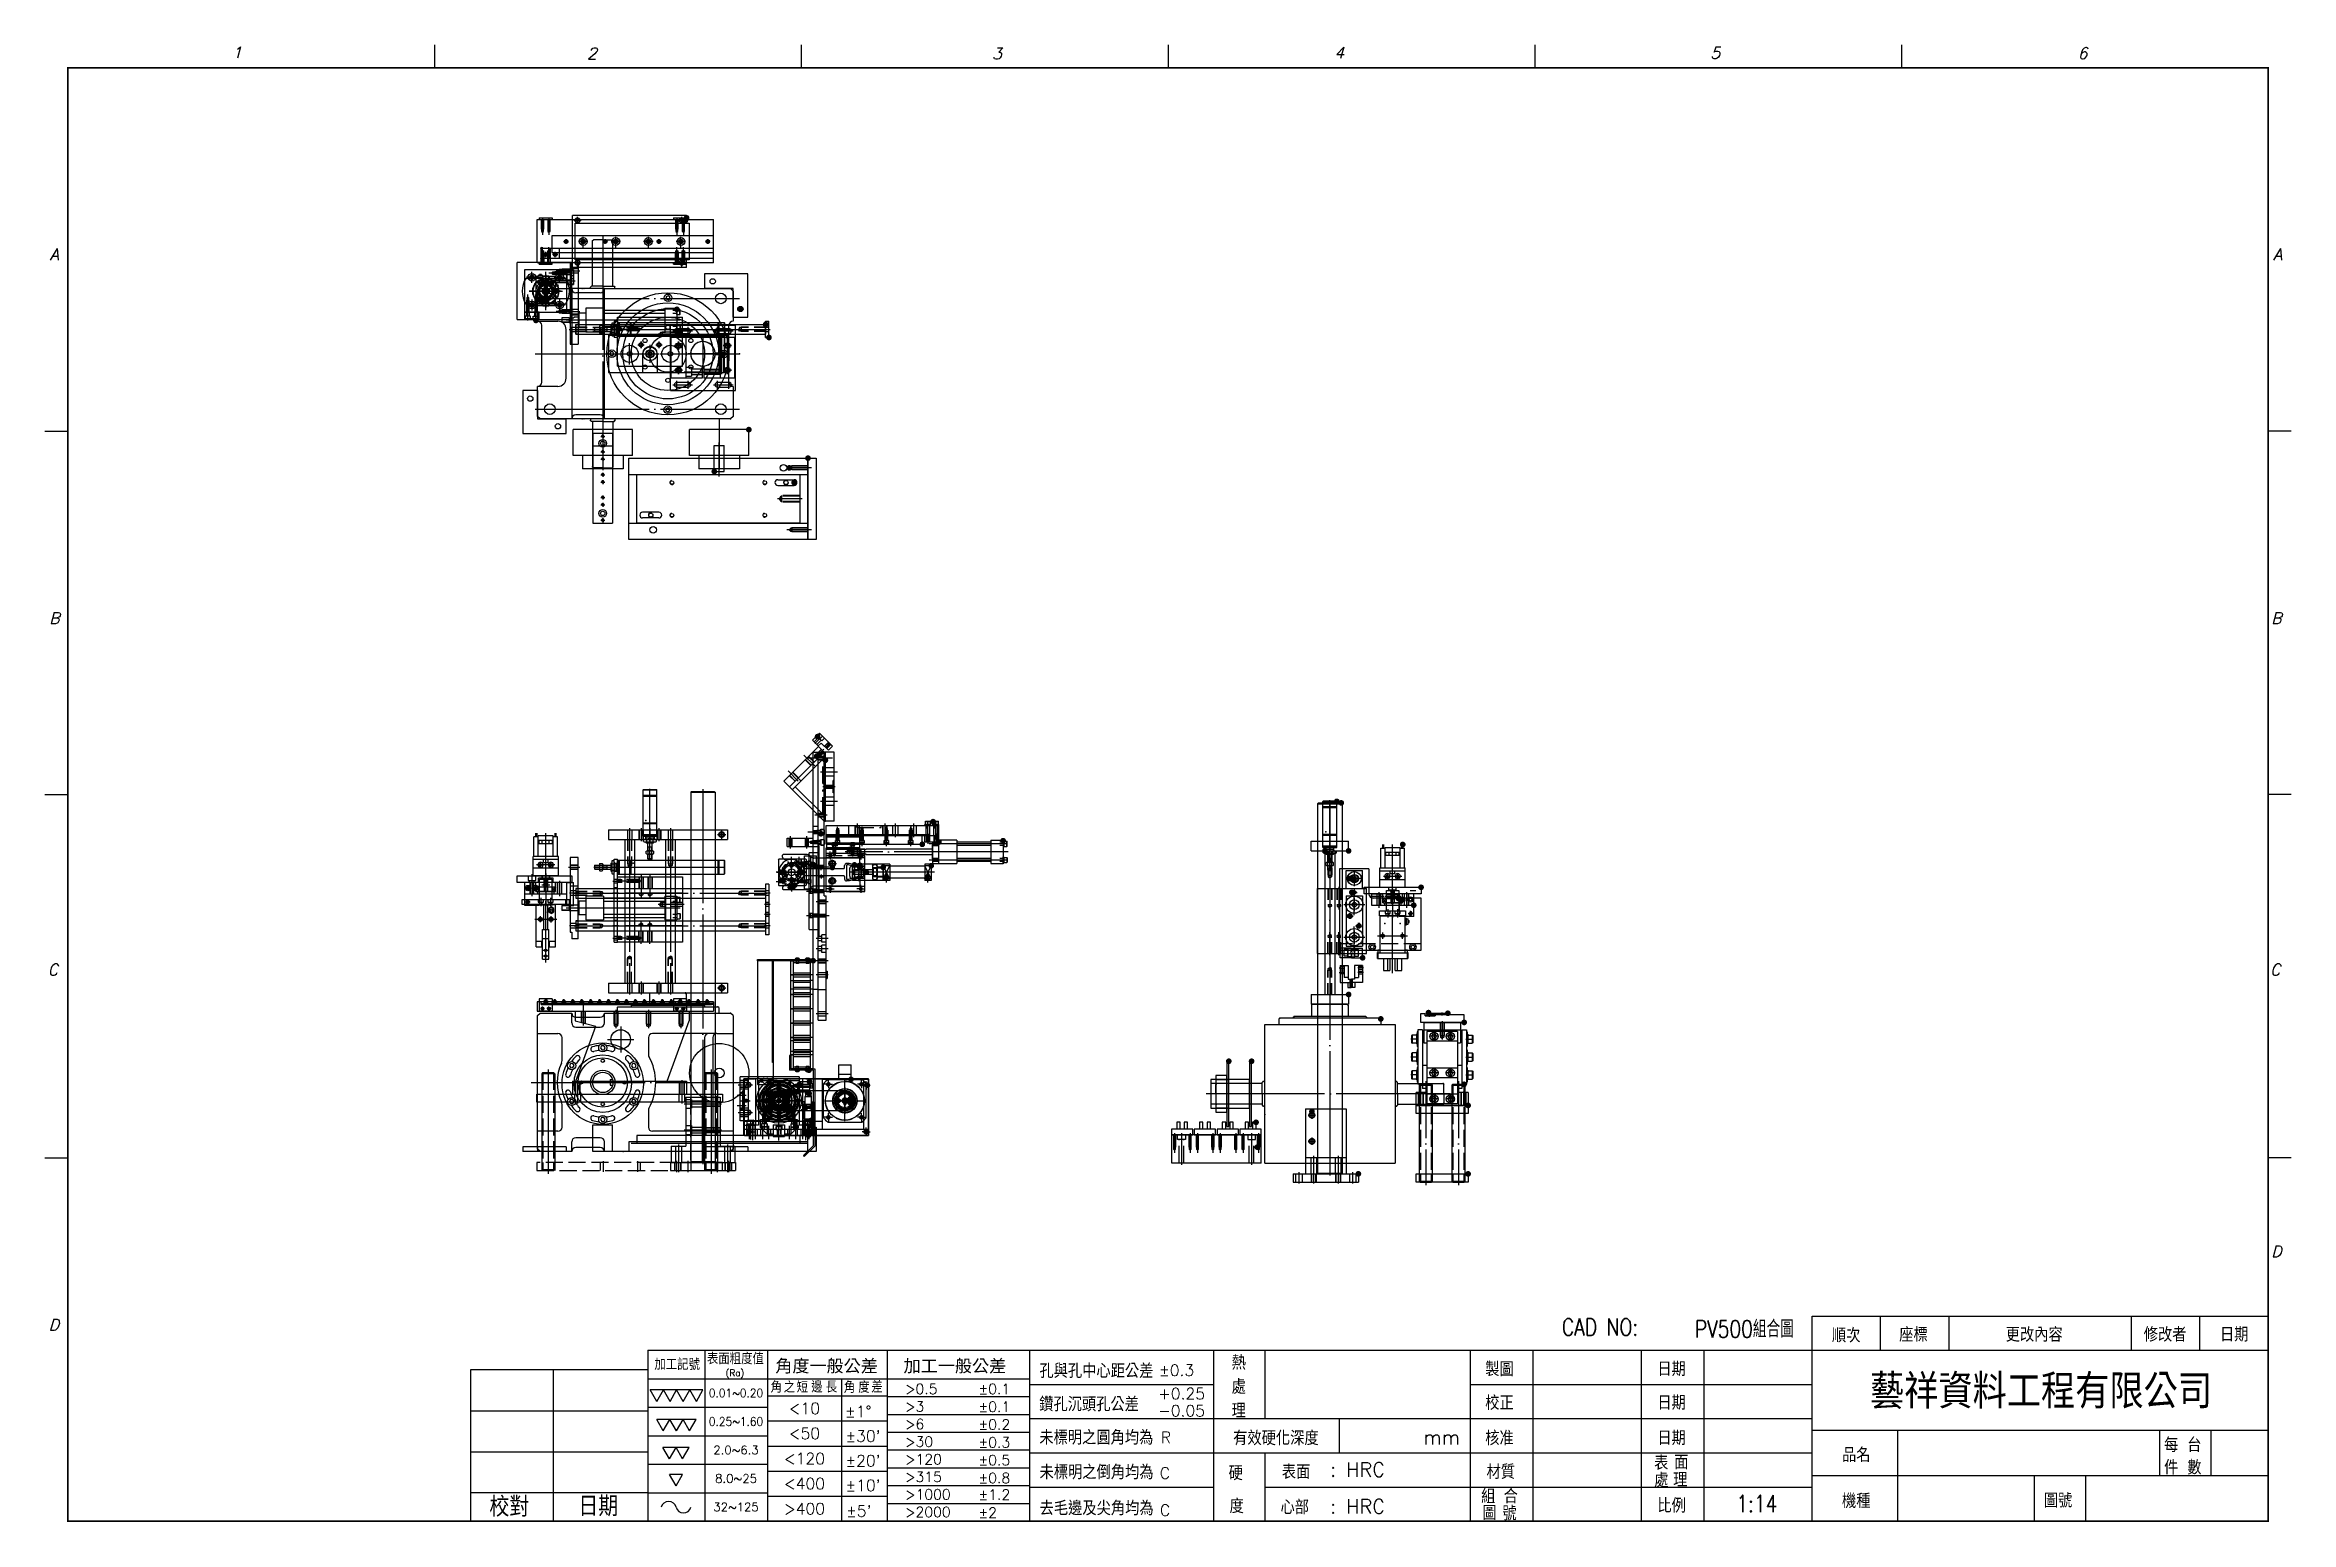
# Model space of a CAD drawing. Extents: x -1051 to 4465, y -5109 to -1481.
import ezdxf
from ezdxf.enums import TextEntityAlignment as Align

# ---------------------------------------------------------------- set-up
doc = ezdxf.new("R2010")
doc.units = 0
doc.header["$LTSCALE"] = 14
doc.header["$MEASUREMENT"] = 0
for name, pattern in [('CENTER', [22, 20, -1, 0, -1]), ('CENTER1', [12, 10, -1, 0, -1]), ('CENTER2', [16, 10, -2, 2, -2]), ('CENTER3', [7, 4, -1, 1, -1]), ('CENTERX2', [101.6, 63.5, -12.7, 12.7, -12.7]), ('DASHED', [4, 3, -1]), ('DASHED2', [3, 2, -1]), ('THIN', [200000, 200000, 0])]:
    doc.linetypes.add(name, pattern=pattern)
doc.layers.get('0').update_dxf_attribs({"color": 241, "linetype": 'CONTINUOUS'})
for name, color, linetype in [('032038A', 7, 'CONTINUOUS'), ('040871B', 10, 'CONTINUOUS'), ('080143', 6, 'CONTINUOUS'), ('081077B', 1, 'CONTINUOUS'), ('081078B', 10, 'CONTINUOUS'), ('081079B', 61, 'CONTINUOUS'), ('081080B', 8, 'CONTINUOUS'), ('081081', 6, 'CONTINUOUS'), ('081082', 9, 'CONTINUOUS'), ('081083', 110, 'CONTINUOUS'), ('081084', 4, 'CONTINUOUS'), ('082044A', 3, 'CONTINUOUS'), ('084013', 6, 'CONTINUOUS'), ('084014', 8, 'CONTINUOUS'), ('086012', 231, 'CONTINUOUS'), ('086021A', 2, 'CONTINUOUS'), ('086023', 10, 'CONTINUOUS'), ('086024', 10, 'CONTINUOUS'), ('086032A', 10, 'CONTINUOUS'), ('086050C', 8, 'CONTINUOUS'), ('244008C', 1, 'CONTINUOUS'), ('244029A', 2, 'CONTINUOUS'), ('334002', 1, 'CONTINUOUS'), ('334004', 5, 'CONTINUOUS'), ('334051', 6, 'CONTINUOUS'), ('344005-1', 9, 'CONTINUOUS'), ('344009', 8, 'CONTINUOUS'), ('346023B', 2, 'CONTINUOUS'), ('42005A', 210, 'CONTINUOUS'), ('44005A', 1, 'CONTINUOUS'), ('44006', 8, 'CONTINUOUS'), ('46013', 9, 'CONTINUOUS'), ('54064A', 8, 'CONTINUOUS'), ('54065A', 9, 'CONTINUOUS'), ('61061A', 4, 'CONTINUOUS'), ('6802', 7, 'CONTINUOUS'), ('BORDER', 7, 'CONTINUOUS'), ('FB-P-27', 9, 'CONTINUOUS'), ('MD01-TC40', 6, 'CONTINUOUS'), ('ME23-16X1_0', 254, 'CONTINUOUS'), ('MH010001', 110, 'CONTINUOUS'), ('MJ02-20X16', 210, 'CONTINUOUS'), ('MJ05A-16X16', 7, 'CONTINUOUS'), ('MJ07AC-M8', 5, 'CONTINUOUS'), ('MJ08-20X16', 12, 'CONTINUOUS'), ('MJ14-8X02', 5, 'CONTINUOUS'), ('MJ16X12', 20, 'CONTINUOUS'), ('MJ19-8X02', 240, 'CONTINUOUS'), ('MJ19-8X02A', 6, 'CONTINUOUS'), ('MJ19-8X02F', 50, 'CONTINUOUS'), ('MJ19-8X02G', 141, 'CONTINUOUS'), ('MJ23A-16X16', 7, 'CONTINUOUS'), ('MJ8Q02', 6, 'CONTINUOUS'), ('MJ8T02', 6, 'CONTINUOUS'), ('MJ8X02', 100, 'CONTINUOUS'), ('ML001', 2, 'CONTINUOUS'), ('ML002', 5, 'CONTINUOUS'), ('ML010001', 51, 'CONTINUOUS'), ('ML04-4X1800', 193, 'CONTINUOUS'), ('ML04-4X6000', 74, 'CONTINUOUS'), ('ML05-A3', 8, 'CONTINUOUS'), ('ML05-A5', 8, 'CONTINUOUS'), ('ML05-A6', 7, 'CONTINUOUS'), ('ML05-A7', 91, 'CONTINUOUS'), ('ML06-CPV5', 7, 'CONTINUOUS'), ('ML06-MSA0', 2, 'CONTINUOUS'), ('ML06-MSA02', 160, 'CONTINUOUS'), ('ML06-MSA03', 150, 'CONTINUOUS'), ('ML06-MSA03A', 93, 'CONTINUOUS'), ('ML06-MSA1', 7, 'CONTINUOUS'), ('ML06-MSA3', 4, 'CONTINUOUS'), ('ML08-4X1000', 60, 'CONTINUOUS'), ('ML09-4X1000', 8, 'CONTINUOUS'), ('ML20', 2, 'CONTINUOUS'), ('ML20-24', 241, 'CONTINUOUS'), ('ML4E1000', 140, 'CONTINUOUS'), ('ML4Q1000', 4, 'CONTINUOUS'), ('MLA3', 210, 'CONTINUOUS'), ('MLMSA02', 4, 'CONTINUOUS'), ('MM080017', 31, 'CONTINUOUS'), ('MP02-7X45', 7, 'CONTINUOUS'), ('MS15-YSF30', 10, 'CONTINUOUS'), ('MT080007', 181, 'CONTINUOUS'), ('MT080025', 90, 'CONTINUOUS'), ('MW03-M12', 5, 'CONTINUOUS'), ('SHEET', 7, 'CONTINUOUS'), ('TEXT', 4, 'CONTINUOUS')]:
    doc.layers.add(name, color=color, linetype=linetype)
doc.styles.add('CH', font='ROMANC.shx', dxfattribs={"oblique": 15, "bigfont": 'chineset.shx'})
doc.styles.add('CHINA', font='romans.shx', dxfattribs={"bigfont": 'chineset.shx'})
doc.styles.add('DAYUS', font='SIMPLEX.shx', dxfattribs={"bigfont": 'chineset.shx'})
doc.styles.get("Standard").update_dxf_attribs({"font": 'romans.shx', "bigfont": 'chineset.shx'})

# ---------------------------------------------------------------- blocks, each defined once
blk = doc.blocks.new('PARTREF')
at = {"const_width": 0.5}
blk.add_lwpolyline([(-0.25, 0, 1), (0.25, 0, 1)], format="xyb", close=True, dxfattribs=at)
at = {"color": 2, "flags": 1}
for tag, p in [('TAG5', (-16.09, -4.95)), ('TAG10', (-5.65, -5)), ('TAG15', (5.59, -4.74)), ('TAG4', (-16.09, -8.95)), ('TAG9', (-5.65, -9)), ('TAG14', (5.59, -8.74)), ('TAG3', (-16.09, -12.95)), ('TAG8', (-5.65, -13)), ('TAG13', (5.59, -12.74)), ('TAG2', (-16.09, -16.95)), ('TAG7', (-5.65, -17)), ('TAG12', (5.59, -16.74)), ('TAG1', (-16.09, -20.95)), ('TAG6', (-5.65, -21)), ('TAG11', (5.59, -20.74))]:
    blk.add_attdef(tag, p, '', height=2.5, dxfattribs=at)
blk = doc.blocks.new('NA3')
at = {"layer": 'SHEET'}
for p, q in [((-128.65, 131.5), (-128.65, 127.5)), ((-64.32, 131.5), (-64.32, 127.5)), ((0.01, 131.5), (0.01, 127.5)), ((64.34, 131.5), (64.34, 127.5)), ((128.67, 131.5), (128.67, 127.5)), ((193, 127.5), (-193, 127.5)), ((193, -127.5), (193, 127.5)), ((-197, 63.75), (-193, 63.75)), ((197, 63.75), (193, 63.75)), ((-197, 0), (-193, 0)), ((197, 0), (193, 0)), ((-197, -63.75), (-193, -63.75)), ((197, -63.75), (193, -63.75)), ((113, -91.5), (193, -91.5)), ((113, -127.5), (113, -91.5)), ((125, -97.5), (125, -91.5)), ((137, -97.5), (137, -91.5)), ((169, -97.5), (169, -91.5)), ((181, -97.5), (181, -91.5)), ((-91.27, -97.5), (113, -97.5)), ((-91.27, -97.5), (-91.27, -127.5)), ((-81.27, -97.5), (-81.27, -127.5)), ((-70.27, -97.5), (-70.27, -127.5)), ((-49.27, -97.5), (-49.27, -127.5)), ((-24.27, -97.5), (-24.27, -127.5)), ((8, -97.5), (8, -127.5)), ((17, -97.5), (17, -109.5)), ((53, -97.5), (53, -127.5)), ((64, -97.5), (64, -127.5)), ((83, -97.5), (83, -127.5)), ((94, -97.5), (94, -127.5)), ((113, -97.5), (193, -97.5)), ((-122.28, -100.9), (-91.27, -100.9)), ((-122.28, -127.5), (-122.28, -100.9)), ((-107.77, -127.5), (-107.77, -100.9)), ((-91.27, -102.5), (-24.27, -102.5)), ((-83.88, -104.47), (-90.81, -104.47)), ((-89.65, -106.47), (-90.81, -104.47)), ((-89.65, -106.47), (-88.5, -104.47)), ((-87.34, -106.47), (-88.5, -104.47)), ((-87.34, -106.47), (-86.19, -104.47)), ((-85.03, -106.47), (-86.19, -104.47)), ((-85.03, -106.47), (-83.88, -104.47)), ((-82.72, -106.47), (-83.88, -104.47)), ((-81.57, -104.47), (-83.88, -104.47)), ((-82.72, -106.47), (-81.57, -104.47)), ((-70.27, -105.5), (-49.27, -105.5)), ((-57.27, -102.5), (-57.27, -127.5)), ((-49.27, -105.62), (-24.27, -105.62)), ((-24.27, -103.5), (8, -103.5)), ((53, -103.5), (113, -103.5)), ((-122.28, -108.1), (-91.27, -108.1)), ((-91.27, -107.5), (-70.27, -107.5)), ((-82.75, -109.66), (-89.68, -109.66)), ((-88.53, -111.66), (-89.68, -109.66)), ((-88.53, -111.66), (-87.37, -109.66)), ((-86.22, -111.66), (-87.37, -109.66)), ((-86.22, -111.66), (-85.06, -109.66)), ((-83.91, -111.66), (-85.06, -109.66)), ((-83.91, -111.66), (-82.75, -109.66)), ((-70.27, -109.9), (-49.27, -109.9)), ((-49.27, -108.75), (-24.27, -108.75)), ((-24.27, -109.5), (8, -109.5)), ((8, -109.5), (53, -109.5)), ((30, -109.5), (30, -115.5)), ((53, -109.5), (113, -109.5)), ((-91.27, -112.5), (-70.27, -112.5)), ((-49.27, -111.87), (-24.27, -111.87)), ((113, -111.5), (193, -111.5)), ((128, -127.5), (128, -111.5)), ((174, -119.5), (174, -111.5)), ((183, -119.5), (183, -111.5)), ((-122.28, -115.3), (-91.27, -115.3)), ((-91.27, -117.5), (-70.27, -117.5)), ((-83.99, -114.56), (-88.61, -114.56)), ((-87.45, -116.56), (-88.61, -114.56)), ((-87.45, -116.56), (-86.3, -114.56)), ((-85.14, -116.56), (-86.3, -114.56)), ((-85.14, -116.56), (-83.99, -114.56)), ((-70.27, -114.3), (-49.27, -114.3)), ((-49.27, -115), (-24.27, -115)), ((-49.27, -118.12), (-24.27, -118.12)), ((-24.27, -115.5), (8, -115.5)), ((8, -115.5), (53, -115.5)), ((17, -115.5), (17, -127.5)), ((53, -115.5), (113, -115.5)), ((-86.3, -121.29), (-87.45, -119.29)), ((-85.14, -119.29), (-87.45, -119.29)), ((-86.3, -121.29), (-85.14, -119.29)), ((-70.27, -118.7), (-49.27, -118.7)), ((-49.27, -121.25), (-24.27, -121.25)), ((-24.27, -121.5), (8, -121.5)), ((17, -121.5), (53, -121.5)), ((53, -121.5), (113, -121.5)), ((113, -119.5), (193, -119.5)), ((152, -127.5), (152, -119.5)), ((161, -127.5), (161, -119.5)), ((-91.27, -122.5), (-122.28, -122.5)), ((-91.27, -122.5), (-70.27, -122.5)), ((-70.27, -123.1), (-49.27, -123.1)), ((-49.27, -124.37), (-24.27, -124.37)), ((-193, -127.5), (193, -127.5))]:
    blk.add_line(p, q, dxfattribs=at)
at = {"layer": 'SHEET', "const_width": 0.3}
blk.add_lwpolyline([(193, 127.5), (-193, 127.5), (-193, -127.5), (193, -127.5), (193, 127.5)], dxfattribs=at)
at = {"layer": 'SHEET'}
for centre, radius, start, end in [((-87.59, -125.39), 1.35, 14.8621, 165.1365), ((-84.99, -124.7), 1.34, 194.8621, 345.1365)]:
    blk.add_arc(centre, radius, start, end, dxfattribs=at)
at = {"layer": 'SHEET', "style": 'CH', "oblique": 15}
for s, p in [('1', (-164.17, 129.15)), ('2', (-101.9, 129)), ('3', (-30.86, 128.98)), ('4', (29.17, 129.13)), ('5', (95.13, 129.09)), ('6', (159.58, 129.04)), ('A', (-196.16, 93.76)), ('A', (193.85, 93.76)), ('B', (-196.25, 29.94)), ('B', (193.51, 29.94)), ('C', (-196.51, -31.72)), ('C', (193.32, -31.72)), ('D', (193.51, -81.17)), ('D', (-196.34, -94.05))]:
    blk.add_text(s, height=2, dxfattribs=at).set_placement(p)
at = {"layer": 'SHEET'}
for s, height, style, p in [('順次', 2.5, 'DAYUS', (118.97, -94.76)), ('座標', 2.5, 'DAYUS', (130.76, -94.63)), ('更改內容', 2.5, 'DAYUS', (151.94, -94.63)), ('修改者', 2.5, 'DAYUS', (174.9, -94.63)), ('日期', 2.5, 'DAYUS', (187.03, -94.63)), ('熱', 2.5, 'DAYUS', (12.42, -99.53)), ('加工記號', 2, 'CHINA', (-86.1, -99.86)), ('孔與孔中心距公差', 2.5, 'CHINA', (-12.56, -100.99)), ('%%P0.3', 2, 'DAYUS', (1.51, -101.01)), ('處', 2.5, 'DAYUS', (12.42, -103.78)), ('製圖', 2.5, 'DAYUS', (58.15, -100.68)), ('日期', 2.5, 'DAYUS', (88.34, -100.68)), ('藝祥資料工程有限公司', 6, 'DAYUS', (153.13, -104.46)), ('鑽孔沉頭孔公差', 2.5, 'CHINA', (-13.85, -106.83)), ('+0.25', 2, 'DAYUS', (2.38, -105.11)), ('校正', 2.5, 'DAYUS', (58.15, -106.59)), ('日期', 2.5, 'DAYUS', (88.34, -106.59)), ('<10', 2, 'CHINA', (-63.77, -107.7)), ('-0.05', 2, 'DAYUS', (2.37, -108.12)), ('理', 2.5, 'DAYUS', (12.42, -108.03)), ('2.0~6.3', 1.5, 'CHINA', (-75.77, -115)), ('<50', 2, 'CHINA', (-63.77, -112.1)), ('未標明之圓角均為', 2.5, 'CHINA', (-12.57, -112.68)), ('R', 2, 'DAYUS', (-0.37, -112.8)), ('有效硬化深度', 2.5, 'DAYUS', (18.93, -112.78)), ('mm', 2.5, 'DAYUS', (48.01, -112.78)), ('核准', 2.5, 'DAYUS', (58.15, -112.78)), ('日期', 2.5, 'DAYUS', (88.34, -112.78)), ('每', 2.5, 'DAYUS', (175.98, -113.98)), ('台', 2.5, 'DAYUS', (180.04, -113.98)), ('<120', 2, 'CHINA', (-63.77, -116.5)), ('未標明之倒角均為', 2.5, 'CHINA', (-12.53, -118.76)), ('C', 2, 'DAYUS', (-0.54, -119.05)), ('硬', 2.5, 'DAYUS', (11.88, -118.99)), ('表面', 2.5, 'DAYUS', (22.46, -118.71)), (': HRC', 2.5, 'DAYUS', (33.26, -118.43)), ('材質', 2.5, 'DAYUS', (58.37, -118.71)), ('表', 2.5, 'DAYUS', (86.52, -117.12)), ('面', 2.5, 'DAYUS', (90.04, -117.12)), ('品名', 2.5, 'DAYUS', (120.73, -115.74)), ('件', 2.5, 'DAYUS', (175.98, -117.93)), ('數', 2.5, 'DAYUS', (180.04, -117.93)), ('8.0~25', 1.5, 'CHINA', (-75.77, -120)), ('<400', 2, 'CHINA', (-63.77, -120.9)), ('組', 2.5, 'DAYUS', (56.18, -122.99)), ('合', 2.5, 'DAYUS', (60.13, -122.99)), ('處', 2.5, 'DAYUS', (86.55, -120.16)), ('理', 2.5, 'DAYUS', (89.86, -120.16)), ('32~125', 1.5, 'CHINA', (-75.77, -125)), ('>400', 2, 'CHINA', (-63.77, -125.3)), ('去毛邊及尖角均為', 2.5, 'CHINA', (-12.52, -125.08)), ('C', 2, 'DAYUS', (-0.52, -125.57)), ('度', 2.5, 'DAYUS', (12.04, -124.71)), ('心部', 2.5, 'DAYUS', (22.23, -124.9)), (': HRC', 2.5, 'DAYUS', (33.26, -124.9)), ('圖', 2.5, 'DAYUS', (56.39, -125.96)), ('號', 2.5, 'DAYUS', (59.91, -125.98)), ('比例', 2.5, 'DAYUS', (88.34, -124.62)), ('機種', 2.5, 'DAYUS', (120.73, -123.81)), ('圖號', 2.5, 'DAYUS', (156.12, -123.73))]:
    blk.add_text(s, height=height, dxfattribs=dict(at, style=style)).set_placement(p, align=Align.MIDDLE)
at = {"layer": 'SHEET', "style": 'CHINA'}
for s, height, p in [('表面粗度值', 2, (-80.88, -99.97)), ('(Ra)', 1.129, (-77.6, -102.03)), ('角', 2, (-69.71, -104.95)), ('之', 2, (-67.41, -104.97)), ('短', 2, (-65.15, -104.97)), ('邊', 2, (-62.58, -104.92)), ('長', 2, (-60.02, -104.92)), ('角', 2, (-56.86, -104.98)), ('度', 2, (-54.33, -104.97)), ('差', 2, (-52.03, -104.92)), ('%%P1%%D', 2, (-56.65, -109.25)), ("%%P30'", 2, (-56.59, -113.57)), ("%%P20'", 2, (-56.59, -117.89)), ("%%P10'", 2, (-56.59, -122.21)), ("%%P5'", 2, (-56.47, -126.71))]:
    blk.add_text(s, height=height, dxfattribs=at).set_placement(p)
for s, height, width, p in [('角度一般公差', 2.5, 1.2, (-59.89, -100.2)), ('加工一般公差', 2.5, 1.2, (-37.38, -100.2)), ('0.01~0.20', 1.5, 0.9, (-75.77, -105)), ('0.25~1.60', 1.5, 0.9, (-75.77, -110))]:
    blk.add_text(s, height=height, dxfattribs=dict(at, width=width)).set_placement(p, align=Align.MIDDLE)
at = {"layer": 'SHEET'}
for s, height, p in [('>0.5', 1.8, (-46.14, -105.18)), ('%%P0.1', 1.8, (-33.23, -105.18)), ('>3', 1.8, (-46.14, -108.27)), ('>6', 1.8, (-46.14, -111.35)), ('%%P0.1', 1.8, (-33.23, -108.31)), ('%%P0.2', 1.8, (-33.23, -111.43)), ('>30', 1.8, (-46.14, -114.44)), ('%%P0.3', 1.8, (-33.23, -114.56)), ('>120', 1.8, (-46.14, -117.52)), ('%%P0.5', 1.8, (-33.23, -117.68)), ('>315', 1.8, (-46.14, -120.61)), ('>1000', 1.8, (-46.14, -123.69)), ('%%P0.8', 1.8, (-33.23, -120.81)), ('%%P1.2', 1.8, (-33.23, -123.73)), ('校對', 3.5, (-119.03, -126.7)), ('日期', 3.5, (-103.43, -126.61)), ('>2000', 1.8, (-46.14, -126.78)), ('%%P2', 1.8, (-33.23, -126.91))]:
    blk.add_text(s, height=height, dxfattribs=at).set_placement(p)
blk = doc.blocks.new('NA3TZT')
at = {"layer": 'TEXT', "width": 0.8}
blk.add_text('CAD NO:', height=3, dxfattribs=at).set_placement((69.11, -94.94))
at = {"layer": 'TEXT', "style": 'CHINA', "width": 0.8}
for tag, p in [('DWGNO_C', (125.9, -89.16)), ('DRAWING_C', (151.21, -89.16)), ('DATE_C', (175.96, -89.16))]:
    blk.add_attdef(tag, p, '', height=3, dxfattribs=at)
for tag, height, p in [('CADNO', 3, (101.1, -95.27)), ('DRAWER', 3, (73.13, -102.33)), ('DATE1', 3, (103.05, -102.08)), ('DWGNAME', 4, (151.68, -117.89)), ('MATERIAL', 3, (73.87, -120.08)), ('QTY', 3, (188.39, -117.65)), ('SCALE', 3, (103.29, -125.92)), ('TYPE', 3, (138.76, -125.43)), ('DWGNO', 3, (177.7, -125.43))]:
    blk.add_attdef(tag, text='', height=height, dxfattribs=at).set_placement(p, align=Align.CENTER)
at = {"layer": 'TEXT', "linetype": 'CONTINUOUS', "style": 'CHINA'}
for tag, height, p in [('CHECK3', 2.24, (-115.03, -104.5)), ('CDATE3', 1.57, (-99.53, -104.3)), ('CHECK2', 2.24, (-115.03, -111.7)), ('CDATE2', 1.57, (-99.52, -111.5)), ('CHECK1', 2.24, (-115.03, -118.9)), ('CDATE1', 1.57, (-99.52, -118.9))]:
    blk.add_attdef(tag, text='', height=height, dxfattribs=at).set_placement(p, align=Align.MIDDLE)

msp = doc.modelspace()

# ---------------------------------------------------------------- linework, layer by layer
at = {"linetype": 'CENTER'}
for p, q in [((178.7, -2132.6), (178.7, -2038.2)), ((216.8, -2085.9), (138.2, -2085.9)), ((200.7, -2063.9), (186.7, -2063.9)), ((193.7, -2070.9), (193.7, -2056.9)), ((170.7, -2107.9), (156.7, -2107.9)), ((163.7, -2114.9), (163.7, -2100.9)), ((178.7, -3734.6), (178.7, -3584.5)), ((152, -3628.8), (205.7, -3628.8)), ((165.7, -3636.2), (165.7, -3621.3)), ((191.7, -3636.5), (191.7, -3620.9)), ((2258.3, -3760.8), (2258.3, -3612.3)), ((2221, -3669.2), (2294.6, -3669.2)), ((2234.3, -3677.2), (2234.3, -3661.2)), ((2282.3, -3677.2), (2282.3, -3661.2)), ((172, -3704.8), (184.5, -3704.8)), ((172, -3718.8), (184.6, -3718.8))]:
    msp.add_line(p, q, dxfattribs=at)
at = {"linetype": 'CONTINUOUS'}
for p, q in [((155.1, -2122.3), (155.1, -2049.5)), ((155.1, -2049.5), (160.2, -2049.5)), ((173.7, -2055.3), (155.1, -2055.3)), ((172.7, -2051.3), (158.7, -2051.3)), ((158.7, -2055.3), (158.7, -2051.3)), ((160.2, -2051.3), (160.2, -2047.7)), ((171.2, -2047.7), (160.2, -2047.7)), ((163.2, -2047.7), (163.2, -2045.1)), ((168.2, -2045.1), (163.2, -2045.1)), ((168.2, -2047.7), (168.2, -2045.1)), ((171.2, -2051.3), (171.2, -2047.7)), ((171.3, -2048.5), (186.1, -2048.5)), ((171.3, -2049.5), (186.1, -2049.5)), ((173.7, -2058.8), (172.5, -2059.5)), ((172.5, -2066.9), (172.5, -2059.5)), ((184.9, -2066.9), (172.5, -2066.9)), ((172.7, -2055.3), (172.7, -2051.3)), ((173.7, -2058.8), (173.7, -2055.3)), ((202.3, -2055.3), (183.7, -2055.3)), ((183.7, -2058.8), (183.7, -2055.3)), ((184.9, -2059.5), (183.7, -2058.8)), ((184.9, -2066.9), (184.9, -2059.5)), ((186.1, -2055.3), (186.1, -2048.5)), ((188.3, -2049.5), (202.3, -2049.5)), ((188.3, -2055.3), (188.3, -2049.5)), ((202.3, -2122.3), (202.3, -2049.5)), ((173.7, -2116.5), (155.1, -2116.5)), ((169.1, -2122.3), (155.1, -2122.3)), ((169.1, -2116.5), (169.1, -2122.3)), ((171.3, -2123.3), (171.3, -2116.5)), ((186.1, -2122.3), (171.3, -2122.3)), ((186.1, -2123.3), (171.3, -2123.3)), ((172.5, -2112.3), (172.5, -2104.9)), ((184.9, -2104.9), (172.5, -2104.9)), ((173.7, -2113), (172.5, -2112.3)), ((173.7, -2116.5), (173.7, -2113)), ((184.9, -2112.3), (183.7, -2113)), ((183.7, -2116.5), (183.7, -2113)), ((202.3, -2116.5), (183.7, -2116.5)), ((184.9, -2112.3), (184.9, -2104.9)), ((186.1, -2123.3), (186.1, -2116.5)), ((188.3, -2122.3), (188.3, -2116.5)), ((202.3, -2122.3), (188.3, -2122.3)), ((155.1, -3696.8), (155.1, -3592.2)), ((155.1, -3592.2), (202.3, -3592.2)), ((173.7, -3654), (173.7, -3592.2)), ((183.7, -3654), (183.7, -3592.2)), ((184.7, -3602.1), (191.7, -3598.1)), ((184.7, -3610.2), (184.7, -3602.1)), ((191.7, -3614.3), (184.7, -3610.2)), ((186.2, -3603), (191.7, -3599.8)), ((186.2, -3609.4), (186.2, -3603)), ((191.7, -3612.5), (186.2, -3609.4)), ((198.7, -3602.1), (191.7, -3598.1)), ((197.2, -3603), (191.7, -3599.8)), ((191.7, -3612.5), (197.2, -3609.4)), ((191.7, -3614.3), (198.7, -3610.2)), ((197.2, -3609.4), (197.2, -3603)), ((198.7, -3610.2), (198.7, -3602.1)), ((202.3, -3696.8), (202.3, -3592.2)), ((2227.7, -3710.8), (2227.7, -3620.2)), ((2227.7, -3620.2), (2288.9, -3620.2)), ((2288.9, -3710.8), (2288.9, -3620.2)), ((2288.9, -3626.1), (2292.9, -3626.1)), ((2292.9, -3642.3), (2292.9, -3626.1)), ((2292.9, -3627.9), (2296.5, -3627.9)), ((2296.5, -3640.6), (2296.5, -3627.9)), ((2296.5, -3631.7), (2299.1, -3631.7)), ((2296.5, -3636.7), (2299.1, -3636.7)), ((2299.1, -3636.7), (2299.1, -3631.7)), ((155.1, -3682.8), (170.7, -3682.8)), ((169.1, -3696.8), (169.1, -3682.8)), ((169.9, -3685.7), (169.1, -3686.5)), ((169.9, -3691.9), (169.1, -3691.1)), ((170.7, -3686.5), (169.9, -3685.7)), ((169.9, -3691.9), (170.7, -3691.1)), ((170.7, -3726.8), (170.7, -3654)), ((170.7, -3654), (186.7, -3654)), ((170.7, -3676), (186.7, -3676)), ((186.7, -3726.8), (186.7, -3654)), ((186.7, -3682.8), (202.3, -3682.8)), ((186.7, -3686.5), (187.5, -3685.7)), ((187.5, -3691.9), (186.7, -3691.1)), ((188.3, -3686.5), (187.5, -3685.7)), ((187.5, -3691.9), (188.3, -3691.1)), ((188.3, -3696.8), (188.3, -3682.8)), ((2288.9, -3642.3), (2292.9, -3642.3)), ((2292.9, -3640.6), (2296.5, -3640.6)), ((155.1, -3696.8), (169.1, -3696.8)), ((170.7, -3726.8), (186.7, -3726.8)), ((188.3, -3696.8), (202.3, -3696.8)), ((2220.9, -3710), (2221.9, -3710)), ((2220.9, -3724.8), (2220.9, -3710)), ((2220.9, -3724.8), (2295.7, -3724.8)), ((2221.9, -3704), (2227.7, -3704)), ((2221.9, -3704), (2221.9, -3724.8)), ((2221.9, -3710.8), (2294.7, -3710.8)), ((2235.9, -3724.8), (2235.9, -3754.8)), ((2245.9, -3724.8), (2245.9, -3754.8)), ((2251.9, -3724.8), (2251.9, -3754.8)), ((2264.7, -3754.8), (2264.7, -3724.8)), ((2270.7, -3754.8), (2270.7, -3724.8)), ((2280.7, -3754.8), (2280.7, -3724.8)), ((2288.9, -3704), (2294.7, -3704)), ((2294.7, -3724.8), (2294.7, -3704)), ((2294.7, -3710), (2295.7, -3710)), ((2295.7, -3710), (2295.7, -3724.8)), ((2235.9, -3754.8), (2245.9, -3754.8)), ((2245.9, -3754.8), (2251.9, -3754.8)), ((2264.7, -3754.8), (2270.7, -3754.8)), ((2270.7, -3754.8), (2280.7, -3754.8))]:
    msp.add_line(p, q, dxfattribs=at)
for centre, radius in [((178.7, -2085.9), 17), ((193.7, -2063.9), 4), ((193.7, -2063.9), 3.24), ((163.7, -2107.9), 4), ((163.7, -2107.9), 3.24), ((165.7, -3628.8), 5), ((165.7, -3628.8), 4.13), ((191.7, -3628.8), 5), ((191.7, -3628.8), 4.13), ((191.7, -3606.2), 2.5), ((2234.3, -3669.2), 4), ((2234.3, -3669.2), 3.24), ((2282.3, -3669.2), 4), ((2282.3, -3669.2), 3.24), ((178.7, -3704.8), 3), ((178.7, -3718.8), 3), ((178.7, -3704.8), 2.46), ((178.7, -3718.8), 2.46)]:
    msp.add_circle(centre, radius, dxfattribs=at)
for p in [(178.7, -2066.9), (178.7, -2085.9), (178.7, -2104.9), (178.7, -3592.2), (178.7, -3611.4), (2239.3, -3639.4), (2258.3, -3620.2), (2277.3, -3639.4)]:
    msp.add_point(p, dxfattribs=at)
at = {"layer": '032038A'}
for p, q in [((382.7, -2496.1), (822.7, -2496.1)), ((382.7, -2696.1), (382.7, -2496.1)), ((382.7, -2536.1), (822.7, -2536.1)), ((822.7, -2496.1), (822.7, -2696.1)), ((382.7, -2656.1), (822.7, -2656.1)), ((822.7, -2696.1), (382.7, -2696.1)), ((822.7, -4175.5), (382.7, -4175.5)), ((382.7, -4175.5), (382.7, -4199.5)), ((822.7, -4199.5), (822.7, -4175.5)), ((822.7, -4199.5), (382.7, -4199.5))]:
    msp.add_line(p, q, dxfattribs=at)
at = {"layer": '032038A', "linetype": 'CENTER'}
for p, q in [((831, -2520.1), (770.4, -2520.1)), ((831, -2672.1), (770.4, -2672.1))]:
    msp.add_line(p, q, dxfattribs=at)
at = {"layer": '032038A', "linetype": 'DASHED'}
for p, q in [((780.7, -2515.9), (776.7, -2520.1)), ((776.7, -2520.1), (780.7, -2524.3)), ((822.7, -2515.9), (780.7, -2515.9)), ((780.7, -2524.3), (780.7, -2515.9)), ((822.7, -2524.3), (780.7, -2524.3)), ((822.7, -2515.1), (782.7, -2515.1)), ((782.7, -2525.1), (782.7, -2515.1)), ((822.7, -2525.1), (782.7, -2525.1)), ((776.7, -2672.1), (780.7, -2667.9)), ((780.7, -2676.3), (776.7, -2672.1)), ((822.7, -2667.9), (780.7, -2667.9)), ((780.7, -2667.9), (780.7, -2676.3)), ((822.7, -2676.3), (780.7, -2676.3)), ((822.7, -2667.1), (782.7, -2667.1)), ((782.7, -2667.1), (782.7, -2677.1)), ((822.7, -2677.1), (782.7, -2677.1)), ((822.7, -4179.5), (382.7, -4179.5))]:
    msp.add_line(p, q, dxfattribs=at)
at = {"layer": '032038A'}
for centre, radius in [((762.7, -2520.1), 8), ((768.7, -2556.1), 5), ((436.7, -2636.1), 5), ((442.7, -2672.1), 8)]:
    msp.add_circle(centre, radius, dxfattribs=at)
for centre in [(768.7, -2556.1), (436.7, -2636.1)]:
    msp.add_arc(centre, 6, 118.0297, 357.8093, dxfattribs=at)
at = {"layer": '040871B', "linetype": 'CENTER'}
for p, q in [((751.4, -4124.5), (751.4, -4024.5)), ((727.4, -4060.6), (708.8, -4049.9)), ((775.3, -4060.6), (793.9, -4049.9)), ((727.4, -4088.3), (708.8, -4099)), ((775.3, -4088.3), (793.9, -4099))]:
    msp.add_line(p, q, dxfattribs=at)
at = {"layer": '040871B', "linetype": 'CONTINUOUS'}
msp.add_line((701.4, -4074.5), (801.4, -4074.5), dxfattribs=at)
for centre, radius in [((751.4, -4074.5), 46), ((717.6, -4055), 5.5), ((751.4, -4074.5), 39), ((717.6, -4055), 3.5), ((751.4, -4074.5), 32), ((751.4, -4074.5), 22), ((751.4, -4035.5), 5.5), ((751.4, -4035.5), 3.5), ((785.1, -4055), 5.5), ((785.1, -4055), 3.5), ((717.6, -4094), 5.5), ((717.6, -4094), 3.5), ((751.4, -4113.5), 5.5), ((751.4, -4113.5), 3.5), ((785.1, -4094), 5.5), ((785.1, -4094), 3.5)]:
    msp.add_circle(centre, radius, dxfattribs=at)
at = {"layer": '080143', "linetype": 'CONTINUOUS'}
for p, q in [((822.7, -2696.1), (822.7, -2496.1)), ((822.7, -2496.1), (842.7, -2496.1)), ((842.7, -2496.1), (842.7, -2696.1)), ((842.7, -2696.1), (822.7, -2696.1)), ((822.7, -4199.5), (822.7, -4139.5)), ((822.7, -4139.5), (842.7, -4139.5)), ((842.7, -4139.5), (842.7, -4199.5)), ((842.7, -4199.5), (822.7, -4199.5))]:
    msp.add_line(p, q, dxfattribs=at)
at = {"layer": '081077B', "linetype": 'CENTER'}
msp.add_lwpolyline([(751.4, -4098.7), (913.4, -4098.7, 1), (913.4, -4050.2), (751.4, -4050.2, 1)], format="xyb", close=True, dxfattribs=at)
at = {"layer": '081078B', "linetype": 'CENTER'}
for p, q in [((880.9, -4074.5), (945.9, -4074.5)), ((900.4, -4079.6), (900.4, -4069.3)), ((926.4, -4079.6), (926.4, -4069.3))]:
    msp.add_line(p, q, dxfattribs=at)
at = {"layer": '081078B', "linetype": 'CONTINUOUS'}
msp.add_line((913.4, -4042), (913.4, -4107), dxfattribs=at)
for centre, radius in [((913.4, -4074.5), 29), ((913.4, -4074.5), 25.3), ((913.4, -4074.5), 20), ((900.4, -4074.5), 3), ((913.4, -4074.5), 2.5), ((926.4, -4074.5), 3)]:
    msp.add_circle(centre, radius, dxfattribs=at)
at = {"layer": '081079B', "linetype": 'CONTINUOUS'}
for p, q in [((780.4, -3765.5), (780.4, -3730.5)), ((780.4, -3730.5), (786.9, -3730.5)), ((786.9, -3765.5), (786.9, -3730.5)), ((786.9, -3730.5), (828.9, -3730.5)), ((786.9, -3735), (828.9, -3735)), ((828.9, -3765.5), (828.9, -3730.5)), ((835.4, -3730.5), (828.9, -3730.5)), ((835.4, -3765.5), (835.4, -3730.5)), ((835.4, -3765.5), (780.4, -3765.5)), ((780.4, -3800.5), (780.4, -3765.5)), ((780.4, -3765.5), (786.9, -3765.5)), ((780.4, -3813.8), (780.4, -3778.8)), ((780.4, -3778.8), (786.9, -3778.8)), ((835.4, -3800.5), (780.4, -3800.5)), ((828.9, -3761), (786.9, -3761)), ((786.9, -3765.5), (828.9, -3765.5)), ((786.9, -3800.5), (786.9, -3765.5)), ((786.9, -3770), (828.9, -3770)), ((786.9, -3778.8), (828.9, -3778.8)), ((786.9, -3813.8), (786.9, -3778.8)), ((786.9, -3783.3), (828.9, -3783.3)), ((828.9, -3796), (786.9, -3796)), ((828.9, -3800.5), (828.9, -3765.5)), ((835.4, -3765.5), (828.9, -3765.5)), ((828.9, -3813.8), (828.9, -3778.8)), ((835.4, -3778.8), (828.9, -3778.8)), ((835.4, -3800.5), (835.4, -3765.5)), ((835.4, -3813.8), (835.4, -3778.8)), ((835.4, -3813.8), (780.4, -3813.8)), ((780.4, -3848.8), (780.4, -3813.8)), ((780.4, -3813.8), (786.9, -3813.8)), ((780.4, -3883.8), (780.4, -3848.8)), ((835.4, -3848.8), (780.4, -3848.8)), ((780.4, -3848.8), (786.9, -3848.8)), ((828.9, -3809.3), (786.9, -3809.3)), ((786.9, -3813.8), (828.9, -3813.8)), ((786.9, -3848.8), (786.9, -3813.8)), ((786.9, -3818.3), (828.9, -3818.3)), ((828.9, -3844.3), (786.9, -3844.3)), ((786.9, -3883.8), (786.9, -3848.8)), ((786.9, -3848.8), (828.9, -3848.8)), ((786.9, -3853.3), (828.9, -3853.3)), ((828.9, -3848.8), (828.9, -3813.8)), ((835.4, -3813.8), (828.9, -3813.8)), ((828.9, -3883.8), (828.9, -3848.8)), ((835.4, -3848.8), (828.9, -3848.8)), ((835.4, -3848.8), (835.4, -3813.8)), ((835.4, -3883.8), (835.4, -3848.8)), ((835.4, -3883.8), (780.4, -3883.8)), ((780.4, -3918.8), (780.4, -3883.8)), ((780.4, -3883.8), (786.9, -3883.8)), ((828.9, -3879.3), (786.9, -3879.3)), ((786.9, -3883.8), (828.9, -3883.8)), ((786.9, -3918.8), (786.9, -3883.8)), ((786.9, -3888.3), (828.9, -3888.3)), ((828.9, -3914.3), (786.9, -3914.3)), ((828.9, -3918.8), (828.9, -3883.8)), ((835.4, -3883.8), (828.9, -3883.8)), ((835.4, -3918.8), (835.4, -3883.8)), ((835.4, -3918.8), (780.4, -3918.8)), ((780.4, -3953.8), (780.4, -3918.8)), ((780.4, -3918.8), (786.9, -3918.8)), ((780.4, -3961.5), (780.4, -3926.5)), ((780.4, -3926.5), (786.9, -3926.5)), ((835.4, -3953.8), (780.4, -3953.8)), ((835.4, -3961.5), (780.4, -3961.5)), ((780.4, -3996.5), (780.4, -3961.5)), ((780.4, -3961.5), (786.9, -3961.5)), ((786.9, -3918.8), (828.9, -3918.8)), ((786.9, -3953.8), (786.9, -3918.8)), ((786.9, -3923.3), (828.9, -3923.3)), ((828.9, -3926.5), (786.9, -3926.5)), ((786.9, -3961.5), (786.9, -3926.5)), ((786.9, -3931), (828.9, -3931)), ((828.9, -3949.3), (786.9, -3949.3)), ((786.9, -3953.8), (828.9, -3953.8)), ((828.9, -3957), (786.9, -3957)), ((828.9, -3961.5), (786.9, -3961.5)), ((786.9, -3996.5), (786.9, -3961.5)), ((786.9, -3966), (828.9, -3966)), ((828.9, -3953.8), (828.9, -3918.8)), ((835.4, -3918.8), (828.9, -3918.8)), ((828.9, -3961.5), (828.9, -3926.5)), ((828.9, -3996.5), (828.9, -3961.5)), ((835.4, -3961.5), (828.9, -3961.5)), ((835.4, -3953.8), (835.4, -3918.8)), ((835.4, -3961.5), (835.4, -3926.5)), ((835.4, -3996.5), (835.4, -3961.5)), ((835.4, -3996.5), (780.4, -3996.5)), ((828.9, -3992), (786.9, -3992))]:
    msp.add_line(p, q, dxfattribs=at)
at = {"layer": '081080B', "linetype": 'CONTINUOUS'}
for p, q in [((724.1, -4047.2), (734.7, -4057.8)), ((751.4, -4056.5), (751.4, -4036.5)), ((768, -4047.2), (778.6, -4057.8)), ((724.1, -4091.1), (734.7, -4101.7)), ((751.4, -4112.5), (751.4, -4092.5)), ((768, -4091.1), (778.6, -4101.7))]:
    msp.add_line(p, q, dxfattribs=at)
at = {"layer": '081080B', "linetype": 'CENTER'}
for p, q in [((724.1, -4057.8), (734.7, -4047.2)), ((768, -4057.8), (778.6, -4047.2)), ((724.1, -4101.7), (734.7, -4091.1)), ((768, -4101.7), (778.6, -4091.1))]:
    msp.add_line(p, q, dxfattribs=at)
at = {"layer": '081080B', "linetype": 'CONTINUOUS'}
for centre, radius in [((751.4, -4074.5), 38), ((729.4, -4052.5), 5.5), ((729.4, -4052.5), 3.5), ((751.4, -4074.5), 18), ((773.3, -4052.5), 5.5), ((773.3, -4052.5), 3.5), ((729.4, -4096.4), 5.5), ((729.4, -4096.4), 3.5), ((773.3, -4096.4), 5.5), ((773.3, -4096.4), 3.5)]:
    msp.add_circle(centre, radius, dxfattribs=at)
at = {"layer": '081081', "linetype": 'CENTER'}
for p, q in [((883.3, -3233.2), (822.2, -3233.2)), ((869.5, -3373.2), (839.5, -3373.2)), ((840.2, -3499.7), (874, -3499.7)), ((840.2, -3559.7), (874, -3559.7)), ((841.8, -3619.7), (874.7, -3619.7)), ((872.4, -3586.2), (842.4, -3586.2)), ((872.4, -3676.2), (842.4, -3676.2)), ((872.4, -3701.2), (842.4, -3701.2)), ((872.4, -3731.2), (842.4, -3731.2)), ((872.4, -3765.2), (842.4, -3765.2)), ((872.4, -3861.2), (842.4, -3861.2))]:
    msp.add_line(p, q, dxfattribs=at)
at = {"layer": '081081', "linetype": 'CONTINUOUS'}
for p, q in [((835.4, -3801.2), (835.4, -3218.2)), ((835.4, -3218.2), (865.4, -3218.2)), ((847.4, -3876.2), (847.4, -3218.2)), ((859.4, -3235.7), (865.4, -3235.7)), ((865.4, -3388.2), (865.4, -3218.2)), ((859.4, -3295.7), (865.4, -3295.7)), ((847.4, -3410.2), (854.4, -3410.2)), ((847.4, -3419.2), (854.4, -3419.2)), ((854.4, -3421.7), (854.4, -3407.7)), ((854.4, -3407.7), (862.4, -3407.7)), ((862.4, -3571.2), (862.4, -3388.2)), ((862.4, -3388.2), (865.4, -3388.2)), ((847.4, -3435.2), (854.4, -3435.2)), ((847.4, -3444.2), (854.4, -3444.2)), ((850.4, -3672.2), (850.4, -3447.2)), ((854.4, -3421.7), (862.4, -3421.7)), ((854.4, -3446.7), (854.4, -3432.7)), ((854.4, -3432.7), (862.4, -3432.7)), ((854.4, -3446.7), (862.4, -3446.7)), ((862.4, -3571.2), (867.4, -3571.2)), ((867.4, -3876.2), (867.4, -3571.2)), ((850.4, -3672.2), (847.4, -3672.2)), ((847.4, -3801.2), (835.4, -3801.2)), ((867.4, -3756.2), (867.4, -3774.2)), ((867.4, -3756.2), (869.6, -3756.2)), ((869.6, -3763), (867.4, -3765.2)), ((869.6, -3765.2), (867.4, -3767.4)), ((867.4, -3774.2), (869.6, -3774.2)), ((869.6, -3756.2), (869.6, -3774.2)), ((847.4, -3876.2), (867.4, -3876.2))]:
    msp.add_line(p, q, dxfattribs=at)
at = {"layer": '081081', "linetype": 'DASHED'}
for p, q in [((847.4, -3228.2), (865.4, -3228.2)), ((847.4, -3229.2), (865.4, -3229.2)), ((865.4, -3237.2), (847.4, -3237.2)), ((865.4, -3238.2), (847.4, -3238.2)), ((859.4, -3295.7), (859.4, -3235.7)), ((859.4, -3370.7), (859.4, -3310.7)), ((859.4, -3310.7), (865.4, -3310.7)), ((847.4, -3368.2), (865.4, -3368.2)), ((847.4, -3369.2), (865.4, -3369.2)), ((865.4, -3377.2), (847.4, -3377.2)), ((865.4, -3378.2), (847.4, -3378.2)), ((859.4, -3370.7), (865.4, -3370.7)), ((850.4, -3447.2), (847.4, -3447.2)), ((862.4, -3496.7), (850.4, -3496.7)), ((862.4, -3497.7), (850.4, -3497.7)), ((850.4, -3501.7), (862.4, -3501.7)), ((850.4, -3502.7), (862.4, -3502.7)), ((847.4, -3581.2), (867.4, -3581.2)), ((847.4, -3582.2), (867.4, -3582.2)), ((862.4, -3556.7), (850.4, -3556.7)), ((862.4, -3557.7), (850.4, -3557.7)), ((850.4, -3561.7), (862.4, -3561.7)), ((850.4, -3562.7), (862.4, -3562.7)), ((867.4, -3590.2), (847.4, -3590.2)), ((867.4, -3591.2), (847.4, -3591.2)), ((867.4, -3616.7), (850.4, -3616.7)), ((867.4, -3617.7), (850.4, -3617.7)), ((850.4, -3621.7), (867.4, -3621.7)), ((850.4, -3622.7), (867.4, -3622.7)), ((856.4, -3670.7), (847.4, -3670.7)), ((856.4, -3681.7), (847.4, -3681.7)), ((856.4, -3695.7), (847.4, -3695.7)), ((856.4, -3685.2), (856.4, -3667.2)), ((867.4, -3667.2), (856.4, -3667.2)), ((867.4, -3685.2), (856.4, -3685.2)), ((856.4, -3710.2), (856.4, -3692.2)), ((867.4, -3692.2), (856.4, -3692.2)), ((856.4, -3706.7), (847.4, -3706.7)), ((847.4, -3726.2), (867.4, -3726.2)), ((847.4, -3727.2), (867.4, -3727.2)), ((867.4, -3735.2), (847.4, -3735.2)), ((867.4, -3736.2), (847.4, -3736.2)), ((867.4, -3710.2), (856.4, -3710.2)), ((847.4, -3759.7), (867.4, -3759.7)), ((867.4, -3770.7), (847.4, -3770.7)), ((847.4, -3801.2), (867.4, -3801.2)), ((847.4, -3855.7), (867.4, -3855.7)), ((867.4, -3866.7), (847.4, -3866.7))]:
    msp.add_line(p, q, dxfattribs=at)
at = {"layer": '081082', "linetype": 'CENTER'}
for p, q in [((819.9, -3513.2), (744.9, -3513.2)), ((755.4, -3519.7), (755.4, -3506.7)), ((775.4, -3517.2), (759.1, -3526.6)), ((772.6, -3517.4), (773.9, -3519.5)), ((783.6, -3502.7), (781.1, -3502.7)), ((782.4, -3550.7), (782.4, -3475.7)), ((782.4, -3505.2), (782.4, -3486.3)), ((791.4, -3518.5), (809.5, -3518.5)), ((791.4, -3518.5), (800.5, -3534.1)), ((809.4, -3519.7), (809.4, -3506.7))]:
    msp.add_line(p, q, dxfattribs=at)
at = {"layer": '081082', "linetype": 'CONTINUOUS'}
for p, q in [((773.3, -3518.5), (755.2, -3518.5)), ((773.3, -3518.5), (764.2, -3534.1)), ((782.4, -3502.7), (773.3, -3487)), ((782.4, -3502.7), (791.4, -3487)), ((789.3, -3517.2), (805.6, -3526.6)), ((790.8, -3519.5), (792.1, -3517.4))]:
    msp.add_line(p, q, dxfattribs=at)
for centre, radius in [((755.4, -3513.2), 4.5), ((755.4, -3513.2), 2.25), ((809.4, -3513.2), 4.5), ((809.4, -3513.2), 2.25)]:
    msp.add_circle(centre, radius, dxfattribs=at)
for centre, radius, start, end in [((782.4, -3513.2), 31.5, 232.0877, 217.9123), ((761.9, -3533.7), 4.5, 284.7363, 165.2637), ((790.3, -3517.8), 30.2, 118.6821, 181.3148), ((773.3, -3518.5), 13.2, 180, 240), ((782.4, -3504.1), 30.2, 238.6821, 301.3148), ((782.4, -3502.7), 13.2, 60, 120), ((774.5, -3517.8), 30.2, 358.6821, 61.3148), ((791.4, -3518.5), 13.2, 300, 0)]:
    msp.add_arc(centre, radius, start, end, dxfattribs=at)
at = {"layer": '081083', "linetype": 'CENTER'}
for p, q in [((1133.8, -3513.2), (924, -3513.2)), ((1015.4, -3538.2), (1015.4, -3514.5))]:
    msp.add_line(p, q, dxfattribs=at)
at = {"layer": '081083', "linetype": 'CONTINUOUS'}
for p, q in [((935.4, -3508.2), (936.4, -3507.2)), ((935.4, -3508.2), (935.4, -3518.2)), ((936.4, -3519.2), (935.4, -3518.2)), ((960.4, -3507.8), (935.7, -3507.8)), ((982.4, -3507.2), (936.4, -3507.2)), ((982.4, -3519.2), (936.4, -3519.2)), ((960.4, -3507.2), (960.4, -3519.2)), ((970.4, -3516.5), (960.4, -3509.9)), ((960.4, -3516.5), (970.4, -3509.9)), ((960.4, -3509.9), (970.4, -3509.9)), ((960.4, -3516.5), (970.4, -3516.5)), ((970.4, -3509.9), (970.4, -3516.5)), ((981.4, -3497.8), (983, -3494.9)), ((981.4, -3497.8), (981.4, -3528.6)), ((981.4, -3528.6), (983, -3531.5)), ((1007.4, -3502.2), (982.4, -3502.2)), ((982.4, -3502.2), (982.4, -3524.2)), ((1007.4, -3503), (982.4, -3503)), ((1007.4, -3524.2), (982.4, -3524.2)), ((990.7, -3494.9), (983, -3494.9)), ((990.7, -3504), (983, -3504)), ((990.7, -3522.4), (983, -3522.4)), ((992.4, -3497.8), (990.7, -3494.9)), ((992.4, -3528.6), (990.7, -3531.5)), ((992.4, -3497.8), (992.4, -3528.6)), ((1007.4, -3493.2), (1007.4, -3533.2)), ((1023.4, -3493.2), (1007.4, -3493.2)), ((1023.4, -3529.2), (1007.4, -3497.2)), ((1007.4, -3529.2), (1023.4, -3497.2)), ((1023.4, -3497.2), (1007.4, -3497.2)), ((1023.4, -3529.2), (1007.4, -3529.2)), ((1013.4, -3519.2), (1013.4, -3533.2)), ((1017.4, -3533.2), (1017.4, -3519.2)), ((1023.4, -3493.2), (1023.4, -3533.2)), ((1109.4, -3498.7), (1023.4, -3498.7)), ((1109.4, -3527.7), (1023.4, -3527.7)), ((1109.4, -3493.2), (1109.4, -3533.2)), ((1125.4, -3493.2), (1109.4, -3493.2)), ((1109.4, -3529.2), (1125.4, -3497.2)), ((1125.4, -3529.2), (1109.4, -3497.2)), ((1125.4, -3497.2), (1109.4, -3497.2)), ((1125.4, -3529.2), (1109.4, -3529.2)), ((1117.4, -3538.2), (1117.4, -3514.5)), ((1119.4, -3533.2), (1119.4, -3519.2)), ((1121.2, -3533.2), (1120.4, -3523.2)), ((1125.4, -3493.2), (1125.4, -3533.2)), ((990.7, -3531.5), (983, -3531.5)), ((1023.4, -3533.2), (1007.4, -3533.2)), ((1125.4, -3533.2), (1109.4, -3533.2))]:
    msp.add_line(p, q, dxfattribs=at)
at = {"layer": '081083'}
for p, q in [((960.4, -3518.6), (935.7, -3518.6)), ((1007.4, -3523.5), (982.4, -3523.5))]:
    msp.add_line(p, q, dxfattribs=at)
at = {"layer": '081083', "linetype": 'DASHED'}
for p, q in [((1011.5, -3533.2), (1012.4, -3523.2)), ((1019.2, -3533.2), (1018.4, -3523.2)), ((1113.5, -3533.2), (1114.4, -3523.2)), ((1115.4, -3519.2), (1115.4, -3533.2))]:
    msp.add_line(p, q, dxfattribs=at)
at = {"layer": '081083', "linetype": 'CONTINUOUS'}
for centre, radius, start, end in [((988.4, -3499.5), 7.08, 139.6792, 220.3208), ((988.4, -3526.9), 7.08, 139.6792, 220.3208), ((1007.4, -3513.2), 26, 159.3903, 200.6097), ((985.3, -3499.5), 7.08, 319.6793, 40.321), ((966.3, -3513.2), 26, 339.3905, 20.6098), ((985.3, -3526.9), 7.08, 319.6793, 40.321)]:
    msp.add_arc(centre, radius, start, end, dxfattribs=at)
at = {"layer": '081084', "linetype": 'CENTER'}
for p, q in [((761.9, -3538.4), (761.9, -3529)), ((757.2, -3533.7), (766.5, -3533.7))]:
    msp.add_line(p, q, dxfattribs=at)
at = {"layer": '081084', "linetype": 'CONTINUOUS'}
for radius in [4, 3.5]:
    msp.add_circle((761.9, -3533.7), radius, dxfattribs=at)
at = {"layer": '082044A'}
for p, q in [((402.7, -2536.1), (802.7, -2536.1)), ((402.7, -2656.1), (402.7, -2536.1)), ((802.7, -2536.1), (802.7, -2656.1)), ((748.7, -2549.1), (788.7, -2549.1)), ((748.7, -2563.1), (788.7, -2563.1)), ((456.7, -2629.1), (416.7, -2629.1)), ((456.7, -2643.1), (416.7, -2643.1)), ((802.7, -2656.1), (402.7, -2656.1)), ((802.7, -4159.5), (402.7, -4159.5)), ((402.7, -4159.5), (402.7, -4179.5)), ((802.7, -4179.5), (402.7, -4179.5)), ((802.7, -4159.5), (802.7, -4179.5))]:
    msp.add_line(p, q, dxfattribs=at)
at = {"layer": '082044A', "linetype": 'DASHED'}
for p, q in [((755.7, -2589.3), (751.7, -2596.1)), ((802.7, -2589.3), (755.7, -2589.3)), ((755.7, -2602.8), (755.7, -2589.3)), ((802.7, -2588.1), (758.7, -2588.1)), ((758.7, -2604.1), (758.7, -2588.1)), ((751.7, -2596.1), (755.7, -2602.8)), ((802.7, -2602.8), (755.7, -2602.8)), ((802.7, -2604.1), (758.7, -2604.1))]:
    msp.add_line(p, q, dxfattribs=at)
at = {"layer": '082044A', "linetype": 'CENTER', "ltscale": 2}
msp.add_line((808.8, -2596.1), (747.7, -2596.1), dxfattribs=at)
at = {"layer": '082044A'}
for centre in [(488.7, -2556.1), (716.7, -2556.1), (488.7, -2636.1), (716.7, -2636.1)]:
    msp.add_circle(centre, 4.3, dxfattribs=at)
for centre, radius, start, end in [((488.7, -2556.1), 5, 107.8947, 356.2026), ((716.7, -2556.1), 5, 107.8947, 356.2026), ((748.7, -2556.1), 7, 90, 270), ((788.7, -2556.1), 7, 270, 90), ((416.7, -2636.1), 7, 90, 270), ((456.7, -2636.1), 7, 270, 90), ((488.7, -2636.1), 5, 107.8947, 356.2026), ((716.7, -2636.1), 5, 107.8947, 356.2026)]:
    msp.add_arc(centre, radius, start, end, dxfattribs=at)
at = {"layer": '084013', "linetype": 'CONTINUOUS'}
for radius in [26, 21, 15.5, 12.5]:
    msp.add_circle((751.4, -4074.5), radius, dxfattribs=at)
for centre, start, end in [((732.1, -4074.5), 18.18, 110.7009), ((732.1, -4074.5), 249.2991, 341.82), ((737.7, -4060.8), 204.2991, 296.82), ((737.7, -4060.8), 333.18, 65.7009), ((751.4, -4055.2), 159.2991, 251.82), ((751.4, -4055.2), 288.18, 20.7009), ((765, -4060.8), 114.2991, 206.82), ((765, -4060.8), 243.18, 335.7009), ((770.6, -4074.5), 69.2991, 161.82), ((770.6, -4074.5), 198.18, 290.7009), ((737.7, -4088.1), 63.18, 155.7009), ((737.7, -4088.1), 294.2991, 26.82), ((751.4, -4093.7), 108.18, 200.7009), ((751.4, -4093.7), 339.2991, 71.82), ((765, -4088.1), 153.18, 245.7009), ((765, -4088.1), 24.2991, 116.82)]:
    msp.add_arc(centre, 4, start, end, dxfattribs=at)
at = {"layer": '084014', "linetype": 'CONTINUOUS'}
for p, q in [((918, -3531.2), (918, -3495.2)), ((933, -3528.2), (921.8, -3531.2)), ((933, -3531.2), (933, -3495.2)), ((936.8, -3495.2), (933, -3495.2)), ((933, -3528.2), (933, -3498.2)), ((948, -3518.6), (933, -3518.6)), ((948, -3519.2), (933, -3519.2)), ((948, -3498.2), (936.8, -3495.2)), ((936.8, -3495.2), (936.8, -3531.2)), ((948, -3528.2), (936.8, -3531.2)), ((948, -3528.2), (948, -3498.2)), ((953, -3504.4), (953.9, -3502.7)), ((953, -3522), (953, -3504.4)), ((953, -3522), (953.9, -3523.7)), ((953.9, -3502.7), (958, -3502.7)), ((953.9, -3508), (958, -3508)), ((953.9, -3518.4), (958, -3518.4)), ((953.9, -3523.7), (958, -3523.7)), ((959, -3504.4), (958, -3502.7)), ((959, -3522), (958, -3523.7)), ((959, -3522), (959, -3504.4)), ((936.8, -3531.2), (933, -3531.2))]:
    msp.add_line(p, q, dxfattribs=at)
at = {"layer": '084014', "linetype": 'CENTER'}
for p, q in [((921.8, -3495.2), (918, -3495.2)), ((933, -3498.2), (921.8, -3495.2)), ((921.8, -3531.2), (918, -3531.2))]:
    msp.add_line(p, q, dxfattribs=at)
at = {"layer": '084014', "linetype": 'DASHED'}
for p, q in [((933, -3507.2), (948, -3507.2)), ((933, -3507.8), (948, -3507.8))]:
    msp.add_line(p, q, dxfattribs=at)
at = {"layer": '084014', "linetype": 'CONTINUOUS'}
for centre, radius, start, end in [((957, -3505.3), 4.05, 139.6793, 220.321), ((957, -3521.1), 4.05, 139.6793, 220.321), ((967.9, -3513.2), 14.9, 159.3905, 200.6098), ((954.9, -3505.3), 4.05, 319.6791, 40.3209), ((944.1, -3513.2), 14.9, 339.3903, 20.6097), ((954.9, -3521.1), 4.05, 319.6792, 40.3209)]:
    msp.add_arc(centre, radius, start, end, dxfattribs=at)
at = {"layer": '086012', "linetype": 'CONTINUOUS'}
for p, q in [((971.4, -4020.3), (665.2, -4020.3)), ((665.2, -4159.5), (665.2, -4020.3)), ((666.4, -4159.5), (666.4, -4021.5)), ((971.4, -4159.5), (971.4, -4020.3)), ((971.4, -4159.5), (665.2, -4159.5))]:
    msp.add_line(p, q, dxfattribs=at)
at = {"layer": '086012', "linetype": 'DASHED'}
msp.add_line((971.4, -4021.5), (666.4, -4021.5), dxfattribs=at)
at = {"layer": '086012', "linetype": 'CONTINUOUS'}
for centre in [(965.4, -4036.5), (681.4, -4150.5), (965.4, -4150.5)]:
    msp.add_circle(centre, 3.5, dxfattribs=at)
at = {"layer": '086021A', "linetype": 'CONTINUOUS'}
for p, q in [((867.4, -3398.2), (1144.4, -3398.2)), ((867.4, -3423.2), (867.4, -3398.2)), ((892.4, -3420.2), (892.4, -3410.2)), ((893.4, -3406.2), (897.4, -3406.2)), ((895.4, -3425.2), (895.4, -3401.5)), ((895.4, -3405), (897.4, -3406.2)), ((898.4, -3410.2), (898.4, -3420.2)), ((923.4, -3423.2), (923.4, -3398.2)), ((938.4, -3423.2), (938.4, -3398.2)), ((942.4, -3403.2), (942.4, -3398.2)), ((947.4, -3398.2), (947.4, -3423.2)), ((953.4, -3420.2), (953.4, -3406.2)), ((953.4, -3406.2), (957.4, -3406.2)), ((955.4, -3425.2), (955.4, -3401.5)), ((955.4, -3405), (957.4, -3406.2)), ((958.4, -3410.2), (958.4, -3420.2)), ((1007.4, -3423.2), (1007.4, -3398.2)), ((1012.4, -3420.2), (1012.4, -3410.2)), ((1013.4, -3406.2), (1017.4, -3406.2)), ((1015.4, -3398.2), (1015.4, -3423.2)), ((1015.4, -3405), (1017.4, -3406.2)), ((1018.4, -3410.2), (1018.4, -3420.2)), ((1031.4, -3423.2), (1031.4, -3398.2)), ((1037.9, -3427.3), (1037.9, -3393.2)), ((1044.4, -3423.2), (1044.4, -3398.2)), ((1072.4, -3420.2), (1072.4, -3410.2)), ((1072.4, -3410.2), (1078.4, -3410.2)), ((1073.4, -3420.2), (1073.4, -3406.2)), ((1073.4, -3406.2), (1077.4, -3406.2)), ((1075.4, -3425.2), (1075.4, -3401.5)), ((1075.4, -3405), (1077.4, -3406.2)), ((1076.4, -3423.2), (1076.4, -3398.2)), ((1077.4, -3406.2), (1077.4, -3420.2)), ((1078.4, -3410.2), (1078.4, -3420.2)), ((1082.9, -3427.3), (1082.9, -3393.2)), ((1089.4, -3423.2), (1089.4, -3398.2)), ((1110, -3398.2), (1110, -3396.2)), ((1124.8, -3396.2), (1110, -3396.2)), ((1124.8, -3398.2), (1110, -3398.2)), ((1110.9, -3389), (1111.7, -3388.2)), ((1110.9, -3396.2), (1110.9, -3389)), ((1110.9, -3389), (1123.9, -3389)), ((1110.9, -3396.2), (1123.9, -3396.2)), ((1111.7, -3388.2), (1123.1, -3388.2)), ((1113.4, -3396.2), (1113.4, -3406.2)), ((1117.4, -3396.2), (1115.4, -3398.2)), ((1117.4, -3433), (1117.4, -3388.4)), ((1119.4, -3396.2), (1117.4, -3398.2)), ((1121.4, -3396.2), (1121.4, -3406.2)), ((1121.9, -3423.2), (1121.9, -3398.2)), ((1123.9, -3389), (1123.1, -3388.2)), ((1123.9, -3396.2), (1123.9, -3389)), ((1124.8, -3398.2), (1124.8, -3396.2)), ((1129, -3398.2), (1129, -3396.2)), ((1143.8, -3396.2), (1129, -3396.2)), ((1143.8, -3398.2), (1129, -3398.2)), ((1129.9, -3389), (1130.7, -3388.2)), ((1129.9, -3396.2), (1129.9, -3389)), ((1129.9, -3389), (1142.9, -3389)), ((1129.9, -3396.2), (1142.9, -3396.2)), ((1130.7, -3388.2), (1142.1, -3388.2)), ((1132.4, -3396.2), (1132.4, -3406.2)), ((1136.4, -3396.2), (1134.4, -3398.2)), ((1136.4, -3433), (1136.4, -3388.4)), ((1138.4, -3396.2), (1136.4, -3398.2)), ((1140.4, -3396.2), (1140.4, -3406.2)), ((1140.9, -3423.2), (1140.9, -3398.2)), ((1142.9, -3389), (1142.1, -3388.2)), ((1142.9, -3396.2), (1142.9, -3389)), ((1143.8, -3398.2), (1143.8, -3396.2)), ((1144.4, -3423.2), (1144.4, -3398.2)), ((867.4, -3423.2), (1144.4, -3423.2)), ((1120.9, -3423.2), (1120.9, -3420.2))]:
    msp.add_line(p, q, dxfattribs=at)
at = {"layer": '086021A', "linetype": 'DASHED'}
for p, q in [((892.4, -3410.2), (898.4, -3410.2)), ((895.4, -3405), (893.4, -3406.2)), ((893.4, -3420.2), (893.4, -3406.2)), ((897.4, -3406.2), (897.4, -3420.2)), ((939.4, -3423.2), (939.4, -3398.2)), ((942.4, -3403.2), (1002.4, -3403.2)), ((948.4, -3398.2), (948.4, -3423.2)), ((952.4, -3420.2), (952.4, -3410.2)), ((952.4, -3410.2), (958.4, -3410.2)), ((955.4, -3405), (953.4, -3406.2)), ((957.4, -3406.2), (957.4, -3420.2)), ((1002.4, -3403.2), (1002.4, -3398.2)), ((1006.4, -3423.2), (1006.4, -3398.2)), ((1012.4, -3410.2), (1018.4, -3410.2)), ((1015.4, -3405), (1013.4, -3406.2)), ((1013.4, -3420.2), (1013.4, -3406.2)), ((1016.4, -3398.2), (1016.4, -3423.2)), ((1017.4, -3406.2), (1017.4, -3420.2)), ((1075.4, -3405), (1073.4, -3406.2)), ((1112.9, -3423.2), (1112.9, -3398.2)), ((1131.9, -3423.2), (1131.9, -3398.2)), ((867.4, -3420.2), (1120.9, -3420.2))]:
    msp.add_line(p, q, dxfattribs=at)
at = {"layer": '086021A', "linetype": 'CENTER'}
for p, q in [((943.4, -3393.2), (943.4, -3427.3)), ((1011.4, -3393.2), (1011.4, -3427.3)), ((1015.4, -3426.4), (1015.4, -3401.5))]:
    msp.add_line(p, q, dxfattribs=at)
at = {"layer": '086023', "linetype": 'CONTINUOUS'}
for p, q in [((1117.4, -3418.2), (1117.4, -3443.2)), ((1136.4, -3418.2), (1136.4, -3443.2)), ((1109.4, -3423.2), (1144.4, -3423.2)), ((1109.4, -3438.2), (1109.4, -3423.2)), ((1109.4, -3438.2), (1144.4, -3438.2)), ((1113.4, -3438.2), (1113.4, -3423.2)), ((1114.4, -3438.2), (1114.4, -3423.2)), ((1120.4, -3423.2), (1120.4, -3438.2)), ((1121.4, -3423.2), (1121.4, -3438.2)), ((1129.4, -3492.2), (1129.4, -3438.2)), ((1144.4, -3440.2), (1129.4, -3440.2)), ((1129.4, -3446.2), (1144.4, -3446.2)), ((1132.4, -3438.2), (1132.4, -3423.2)), ((1133.4, -3438.2), (1133.4, -3423.2)), ((1139.4, -3423.2), (1139.4, -3438.2)), ((1140.4, -3423.2), (1140.4, -3438.2)), ((1144.4, -3492.2), (1144.4, -3423.2)), ((1150.4, -3483.2), (1120.4, -3483.2)), ((1129.4, -3479.2), (1144.4, -3479.2)), ((1129.4, -3480.2), (1144.4, -3480.2)), ((1144.4, -3486.2), (1129.4, -3486.2)), ((1144.4, -3487.2), (1129.4, -3487.2)), ((1129.4, -3492.2), (1144.4, -3492.2))]:
    msp.add_line(p, q, dxfattribs=at)
at = {"layer": '086023', "linetype": 'CENTER'}
msp.add_line((1150.4, -3443.2), (1120.4, -3443.2), dxfattribs=at)
at = {"layer": '086023', "linetype": 'DASHED'}
for p, q in [((1144.4, -3439.2), (1129.4, -3439.2)), ((1129.4, -3447.2), (1144.4, -3447.2))]:
    msp.add_line(p, q, dxfattribs=at)
at = {"layer": '086024', "linetype": 'CONTINUOUS'}
for p, q in [((833.9, -3188.9), (850.9, -3172)), ((848.1, -3203.1), (833.9, -3188.9)), ((855.1, -3196), (848.1, -3203.1)), ((850.9, -3172), (882.7, -3203.8)), ((872.8, -3213.7), (855.1, -3196)), ((882.7, -3203.8), (872.8, -3213.7))]:
    msp.add_line(p, q, dxfattribs=at)
at = {"layer": '086024', "linetype": 'DASHED'}
for p, q in [((837.8, -3192.8), (848.4, -3182.2)), ((844.2, -3199.2), (854.8, -3188.6)), ((846.3, -3180.1), (852.7, -3173.7)), ((846.3, -3180.1), (856.9, -3190.7)), ((856.9, -3190.7), (863.3, -3184.3)), ((862.9, -3203.8), (872.8, -3193.9)), ((863.6, -3204.5), (873.5, -3194.6)), ((867.9, -3208.7), (877.8, -3198.8)), ((868.6, -3209.4), (878.5, -3199.5))]:
    msp.add_line(p, q, dxfattribs=at)
at = {"layer": '086024', "linetype": 'CENTER'}
for p, q in [((839.6, -3197.4), (859.1, -3177.9)), ((865.8, -3206.6), (875.7, -3196.7))]:
    msp.add_line(p, q, dxfattribs=at)
at = {"layer": '086032A', "linetype": 'CENTER'}
msp.add_line((709.4, -4074.5), (739.4, -4074.5), dxfattribs=at)
at = {"layer": '086032A', "linetype": 'CONTINUOUS'}
for p, q in [((732.4, -4071.5), (714.5, -4071.5)), ((714.5, -4077.5), (732.4, -4077.5)), ((748.4, -4063), (748.4, -4068)), ((748.4, -4063), (754.4, -4063)), ((748.4, -4068), (754.4, -4068)), ((754.4, -4063), (754.4, -4068))]:
    msp.add_line(p, q, dxfattribs=at)
at = {"layer": '086032A', "linetype": 'DASHED'}
for p, q in [((728.4, -4070.5), (714.6, -4070.5)), ((714.6, -4078.5), (728.4, -4078.5))]:
    msp.add_line(p, q, dxfattribs=at)
at = {"layer": '086032A', "linetype": 'CONTINUOUS'}
for centre, radius in [((751.4, -4074.5), 37), ((725.4, -4059.5), 5.5), ((725.4, -4059.5), 3.3), ((751.4, -4074.5), 24), ((751.4, -4074.5), 16), ((751.4, -4074.5), 16), ((751.4, -4074.5), 12.5), ((751.4, -4044.5), 5.5), ((751.4, -4044.5), 3.3), ((777.3, -4059.5), 5.5), ((777.3, -4059.5), 3.3), ((725.4, -4089.5), 5.5), ((725.4, -4089.5), 3.3), ((751.4, -4104.5), 5.5), ((751.4, -4104.5), 3.3), ((777.3, -4089.5), 5.5), ((777.3, -4089.5), 3.3)]:
    msp.add_circle(centre, radius, dxfattribs=at)
at = {"layer": '086032A', "linetype": 'CENTER'}
msp.add_circle((751.4, -4074.5), 30, dxfattribs=at)
at = {"layer": '086032A', "linetype": 'CONTINUOUS'}
for radius, start, end in [(13.5, 161.3921, 69.2876), (10, 107.4576, 72.5424)]:
    msp.add_arc((751.4, -4074.5), radius, start, end, dxfattribs=at)
at = {"layer": '086032A'}
msp.add_arc((751.4, -4074.5), 11.8, 162.1286, 69.8845, dxfattribs=at)
at = {"layer": '086050C', "linetype": 'CONTINUOUS'}
for p, q in [((796.6, -4037.5), (831.2, -4037.5)), ((801.4, -4027.5), (826.4, -4027.5)), ((801.4, -4027.5), (801.4, -4052.5)), ((801.4, -4041), (826.4, -4041)), ((801.4, -4047.5), (826.4, -4047.5)), ((801.4, -4052.5), (826.4, -4052.5)), ((828, -4034.5), (818, -4034.5)), ((828, -4040.5), (818, -4040.5)), ((826.4, -4027.5), (826.4, -4052.5)), ((826.4, -4031.6), (826.4, -4043.4)), ((826.4, -4031.6), (828, -4031.6)), ((828, -4035.9), (826.4, -4037.5)), ((828, -4037.5), (826.4, -4039.1)), ((826.4, -4043.4), (828, -4043.4)), ((828, -4031.6), (828, -4043.4)), ((828, -4032.5), (833.5, -4032.5)), ((828, -4042.5), (828, -4032.5)), ((828, -4042.5), (833.5, -4042.5)), ((833.5, -4042.5), (833.5, -4032.5)), ((833.5, -4032.5), (834, -4033)), ((833.5, -4042.5), (834, -4042)), ((834, -4042), (834, -4033))]:
    msp.add_line(p, q, dxfattribs=at)
at = {"layer": '086050C', "linetype": 'DASHED'}
msp.add_line((801.4, -4034), (826.4, -4034), dxfattribs=at)
at = {"layer": '244008C', "linetype": 'CONTINUOUS'}
for p, q in [((895.4, -3449.2), (895.4, -3415.8)), ((1015.4, -3449.2), (1015.4, -3415.8)), ((867.4, -3420.2), (1103.4, -3420.2)), ((867.4, -3444.6), (867.4, -3420.2)), ((867.4, -3444.6), (1103.4, -3444.6)), ((869.4, -3444.6), (867.4, -3444.6)), ((869.4, -3426.7), (950.4, -3426.7)), ((869.4, -3456.2), (869.4, -3426.7)), ((869.4, -3440.7), (950.4, -3440.7)), ((869.4, -3456.2), (950.4, -3456.2)), ((881.9, -3447.2), (881.9, -3440.7)), ((881.9, -3447.2), (892.9, -3447.2)), ((882.4, -3441.7), (882.9, -3441.2)), ((892.4, -3441.7), (882.4, -3441.7)), ((882.4, -3447.2), (882.4, -3441.7)), ((892.4, -3447.2), (882.4, -3447.2)), ((891.9, -3441.2), (882.9, -3441.2)), ((890.8, -3447.2), (884, -3447.2)), ((884, -3456.2), (884, -3447.2)), ((884.4, -3447.2), (884.4, -3457.2)), ((890.4, -3435.6), (890.4, -3441.1)), ((900.4, -3435.6), (890.4, -3435.6)), ((890.4, -3441.1), (890.9, -3441.6)), ((900.4, -3441.1), (890.4, -3441.1)), ((890.4, -3447.2), (890.4, -3457.2)), ((890.8, -3456.2), (890.8, -3447.2)), ((899.9, -3441.6), (890.9, -3441.6)), ((892.4, -3441.7), (891.9, -3441.2)), ((892.4, -3435.6), (892.4, -3425.6)), ((892.4, -3447.2), (892.4, -3441.7)), ((892.9, -3447.2), (892.9, -3440.7)), ((898.4, -3435.6), (898.4, -3425.6)), ((898.9, -3435.6), (898.9, -3420.2)), ((900.4, -3441.1), (899.9, -3441.6)), ((900.4, -3435.6), (900.4, -3441.1)), ((900.9, -3444.6), (900.9, -3435.6)), ((926.9, -3447.2), (926.9, -3440.7)), ((926.9, -3447.2), (937.9, -3447.2)), ((927.4, -3441.7), (927.9, -3441.2)), ((927.4, -3447.2), (927.4, -3441.7)), ((937.4, -3441.7), (927.4, -3441.7)), ((937.4, -3447.2), (927.4, -3447.2)), ((936.9, -3441.2), (927.9, -3441.2)), ((929, -3456.2), (929, -3447.2)), ((935.8, -3447.2), (929, -3447.2)), ((929.4, -3447.2), (929.4, -3457.2)), ((935.4, -3447.2), (935.4, -3457.2)), ((935.8, -3456.2), (935.8, -3447.2)), ((937.4, -3441.7), (936.9, -3441.2)), ((937.4, -3447.2), (937.4, -3441.7)), ((937.9, -3447.2), (937.9, -3440.7)), ((949.9, -3444.6), (949.9, -3435.6)), ((950.4, -3456.2), (950.4, -3426.7)), ((950.4, -3435.6), (950.4, -3441.1)), ((960.4, -3435.6), (950.4, -3435.6)), ((950.4, -3441.1), (950.9, -3441.6)), ((960.4, -3441.1), (950.4, -3441.1)), ((959.9, -3441.6), (950.9, -3441.6)), ((952.4, -3435.6), (952.4, -3425.6)), ((958.4, -3435.6), (958.4, -3425.6)), ((958.9, -3435.6), (958.9, -3420.2)), ((960.4, -3441.1), (959.9, -3441.6)), ((960.4, -3435.6), (960.4, -3441.1)), ((1010.4, -3435.6), (1010.4, -3441.1)), ((1020.4, -3435.6), (1010.4, -3435.6)), ((1010.4, -3441.1), (1010.9, -3441.6)), ((1020.4, -3441.1), (1010.4, -3441.1)), ((1019.9, -3441.6), (1010.9, -3441.6)), ((1011.9, -3435.6), (1011.9, -3420.2)), ((1012.4, -3435.6), (1012.4, -3425.6)), ((1018.4, -3435.6), (1018.4, -3425.6)), ((1020.4, -3441.1), (1019.9, -3441.6)), ((1020.4, -3435.6), (1020.4, -3441.1)), ((1020.9, -3444.6), (1020.9, -3435.6)), ((1069.9, -3444.6), (1069.9, -3435.6)), ((1070.4, -3435.6), (1070.4, -3441.1)), ((1080.4, -3435.6), (1070.4, -3435.6)), ((1070.4, -3441.1), (1070.9, -3441.6)), ((1080.4, -3441.1), (1070.4, -3441.1)), ((1079.9, -3441.6), (1070.9, -3441.6)), ((1072.4, -3435.6), (1072.4, -3425.6)), ((1078.4, -3435.6), (1078.4, -3425.6)), ((1078.9, -3435.6), (1078.9, -3420.2)), ((1080.4, -3441.1), (1079.9, -3441.6)), ((1080.4, -3435.6), (1080.4, -3441.1)), ((1103.4, -3444.6), (1103.4, -3420.2))]:
    msp.add_line(p, q, dxfattribs=at)
at = {"layer": '244008C', "linetype": 'CENTER'}
for p, q in [((955.4, -3449.2), (955.4, -3415.8)), ((1075.4, -3449.2), (1075.4, -3415.8))]:
    msp.add_line(p, q, dxfattribs=at)
at = {"layer": '244008C', "linetype": 'DASHED'}
for p, q in [((869.4, -3444.6), (950.4, -3444.6)), ((889.9, -3444.6), (889.9, -3435.6)), ((889.9, -3435.6), (900.9, -3435.6)), ((891.9, -3435.6), (891.9, -3420.2)), ((949.9, -3435.6), (960.9, -3435.6)), ((951.9, -3435.6), (951.9, -3420.2)), ((960.9, -3444.6), (960.9, -3435.6)), ((1009.9, -3444.6), (1009.9, -3435.6)), ((1009.9, -3435.6), (1020.9, -3435.6)), ((1018.9, -3435.6), (1018.9, -3420.2)), ((1069.9, -3435.6), (1080.9, -3435.6)), ((1071.9, -3435.6), (1071.9, -3420.2)), ((1080.9, -3444.6), (1080.9, -3435.6))]:
    msp.add_line(p, q, dxfattribs=at)
at = {"layer": '244029A', "linetype": 'CONTINUOUS'}
for p, q in [((701.4, -4024.5), (801.4, -4024.5)), ((701.4, -4024.5), (701.4, -4134.5)), ((801.4, -4024.5), (801.4, -4134.5)), ((780.5, -4057.6), (789.4, -4052.5)), ((701.4, -4134.5), (671.4, -4134.5)), ((671.4, -4134.5), (671.4, -4159.5)), ((680.9, -4134.5), (680.9, -4159.5)), ((722.2, -4091.3), (713.3, -4096.4)), ((831.4, -4134.5), (801.4, -4134.5)), ((821.9, -4134.5), (821.9, -4159.5)), ((831.4, -4134.5), (831.4, -4159.5)), ((831.4, -4159.5), (671.4, -4159.5))]:
    msp.add_line(p, q, dxfattribs=at)
at = {"layer": '244029A', "linetype": 'CENTER'}
for p, q in [((722.2, -4057.6), (713.3, -4052.5)), ((751.4, -4040.8), (751.4, -4030.6)), ((686.4, -4127.2), (686.4, -4171.6)), ((751.4, -4108.1), (751.4, -4118.4)), ((780.5, -4091.3), (789.4, -4096.4)), ((816.4, -4127.2), (816.4, -4171.6))]:
    msp.add_line(p, q, dxfattribs=at)
at = {"layer": '244029A', "linetype": 'DASHED'}
for p, q in [((691.9, -4134.5), (691.9, -4159.5)), ((810.9, -4134.5), (810.9, -4159.5))]:
    msp.add_line(p, q, dxfattribs=at)
at = {"layer": '244029A', "linetype": 'CENTER'}
msp.add_circle((751.4, -4074.5), 39, dxfattribs=at)
at = {"layer": '244029A', "linetype": 'CONTINUOUS'}
for centre, radius in [((717.6, -4055), 2), ((751.4, -4074.5), 26), ((751.4, -4074.5), 18), ((751.4, -4035.5), 2), ((785.1, -4055), 2), ((717.6, -4094), 2), ((751.4, -4113.5), 2), ((785.1, -4094), 2)]:
    msp.add_circle(centre, radius, dxfattribs=at)
for centre, start, end in [((717.6, -4055), 225.6912, 133.6916), ((751.4, -4035.5), 165.6912, 73.6916), ((785.1, -4055), 105.6912, 13.6916), ((717.6, -4094), 285.6912, 193.6916), ((751.4, -4113.5), 345.6912, 253.6916), ((785.1, -4094), 45.6912, 313.6916)]:
    msp.add_arc(centre, 3, start, end, dxfattribs=at)
at = {"layer": '334002', "linetype": 'CONTINUOUS'}
for p, q in [((885.9, -4074.5), (940.9, -4074.5)), ((910.9, -4081), (910.9, -4083.8)), ((915.9, -4081), (915.9, -4083.8)), ((910.9, -4083.8), (915.9, -4083.8))]:
    msp.add_line(p, q, dxfattribs=at)
at = {"layer": '334002', "linetype": 'CENTER'}
for p, q in [((900.4, -4070.3), (900.4, -4078.6)), ((913.4, -4102), (913.4, -4047)), ((926.4, -4070.3), (926.4, -4078.6))]:
    msp.add_line(p, q, dxfattribs=at)
at = {"layer": '334002', "linetype": 'CONTINUOUS'}
for centre, radius in [((913.4, -4074.5), 24.3), ((913.4, -4074.5), 23.9), ((913.4, -4074.5), 20), ((900.4, -4074.5), 2), ((926.4, -4074.5), 2)]:
    msp.add_circle(centre, radius, dxfattribs=at)
for centre, radius, start, end in [((900.4, -4074.5), 2.5, 166.5301, 73.1315), ((913.4, -4074.5), 7, 290.9248, 249.0752), ((926.4, -4074.5), 2.5, 106.8685, 13.4699)]:
    msp.add_arc(centre, radius, start, end, dxfattribs=at)
at = {"layer": '334004', "linetype": 'CONTINUOUS'}
for p, q in [((762.4, -3469.7), (760.4, -3471.7)), ((760.4, -3476), (760.4, -3471.7)), ((820.6, -3469.7), (762.4, -3469.7)), ((830.7, -3476.1), (827, -3472.3)), ((762.9, -3480.3), (768.5, -3483.6)), ((812, -3502.5), (793, -3483.6)), ((812, -3523.9), (793, -3542.8)), ((910.4, -3504.7), (812.7, -3504.7)), ((910.4, -3521.7), (812.7, -3521.7)), ((950.4, -3478.7), (837.1, -3478.7)), ((860.4, -3500.7), (850.4, -3500.7)), ((850.4, -3504.7), (850.4, -3500.7)), ((850.4, -3521.7), (850.4, -3525.7)), ((860.4, -3525.7), (850.4, -3525.7)), ((860.4, -3521.7), (860.4, -3525.7)), ((874.9, -3491.7), (889.9, -3491.7)), ((882.4, -3542.2), (882.4, -3527.2)), ((912.4, -3502.7), (912.4, -3496.7)), ((912.4, -3523.7), (912.4, -3529.7)), ((923.7, -3491.7), (917.4, -3491.7)), ((947.8, -3498.2), (923.7, -3491.7)), ((947.8, -3528.2), (923.7, -3534.7)), ((950.4, -3496.2), (950.4, -3478.7)), ((950.4, -3530.2), (950.4, -3547.7)), ((760.4, -3550.4), (760.4, -3554.7)), ((762.4, -3556.7), (760.4, -3554.7)), ((820.6, -3556.7), (762.4, -3556.7)), ((762.9, -3546.1), (768.5, -3542.8)), ((772.4, -3550.7), (792.4, -3550.7)), ((779.4, -3550.7), (772.4, -3550.7)), ((780.9, -3550.7), (783.9, -3550.7)), ((782.4, -3547.7), (782.4, -3540.7)), ((782.4, -3552.2), (782.4, -3549.2)), ((782.4, -3553.7), (782.4, -3560.7)), ((785.4, -3550.7), (792.4, -3550.7)), ((830.7, -3550.3), (827, -3554.1)), ((950.4, -3547.7), (837.1, -3547.7)), ((923.7, -3534.7), (917.4, -3534.7))]:
    msp.add_line(p, q, dxfattribs=at)
at = {"layer": '334004', "linetype": 'CENTER'}
for p, q in [((855.4, -3507.8), (855.4, -3497.5)), ((855.4, -3518.6), (855.4, -3528.9)), ((882.4, -3484.2), (882.4, -3499.2)), ((874.9, -3534.7), (889.9, -3534.7))]:
    msp.add_line(p, q, dxfattribs=at)
at = {"layer": '334004', "linetype": 'DASHED'}
for p, q in [((860.4, -3504.7), (860.4, -3500.7)), ((774.9, -3543.8), (774.9, -3556.7)), ((789.9, -3543.8), (789.9, -3556.7))]:
    msp.add_line(p, q, dxfattribs=at)
at = {"layer": '334004', "linetype": 'CONTINUOUS'}
for centre, radius in [((882.4, -3491.7), 6), ((882.4, -3534.7), 6), ((782.4, -3550.7), 2), ((782.4, -3550.7), 2)]:
    msp.add_circle(centre, radius, dxfattribs=at)
for centre, radius, start, end in [((820.6, -3478.7), 9, 45, 90), ((765.4, -3476), 5, 180, 240), ((770, -3481), 3, 240, 291.0173), ((782.4, -3513.2), 31.5, 15.6548, 111.0173), ((782.4, -3513.2), 31.5, 248.9827, 344.3452), ((837.1, -3469.7), 9, 225, 270), ((910.4, -3502.7), 2, 270, 0), ((910.4, -3523.7), 2, 0, 90), ((917.4, -3496.7), 5, 90, 180), ((917.4, -3529.7), 5, 180, 270), ((948.4, -3496.2), 2, 255, 0), ((948.4, -3530.2), 2, 0, 105), ((765.4, -3550.4), 5, 120, 180), ((770, -3545.4), 3, 68.9827, 120), ((782.4, -3550.7), 2.5, 286.8685, 193.4699), ((820.6, -3547.7), 9, 270, 315), ((837.1, -3556.7), 9, 90, 135)]:
    msp.add_arc(centre, radius, start, end, dxfattribs=at)
at = {"layer": '334051', "linetype": 'CONTINUOUS'}
for p, q in [((810.4, -4077.5), (810.4, -4155.5)), ((814.4, -4077.5), (810.4, -4077.5)), ((814.4, -4077.5), (814.4, -4153.5)), ((815.4, -4056.7), (816.9, -4060.2)), ((831.4, -4056.7), (815.4, -4056.7)), ((816.9, -4060.2), (815.4, -4063.7)), ((815.4, -4063.7), (831.4, -4063.7)), ((815.4, -4087.5), (815.4, -4063.7)), ((829.9, -4060.2), (816.9, -4060.2)), ((821.4, -4052.2), (817.4, -4052.2)), ((817.4, -4056.7), (817.4, -4052.2)), ((825.4, -4048.7), (821.4, -4048.7)), ((821.4, -4056.7), (821.4, -4048.7)), ((825.4, -4056.7), (825.4, -4048.7)), ((829.4, -4052.2), (825.4, -4052.2)), ((829.4, -4056.7), (829.4, -4052.2)), ((829.9, -4060.2), (831.4, -4056.7)), ((831.4, -4063.7), (829.9, -4060.2)), ((831.4, -4087.5), (831.4, -4063.7)), ((832.4, -4077.5), (832.4, -4153.5)), ((832.4, -4077.5), (836.4, -4077.5)), ((836.4, -4077.5), (836.4, -4155.5)), ((819.7, -4096.5), (805.6, -4096.5)), ((814.4, -4099), (810.4, -4099)), ((814.4, -4119.5), (814.4, -4087.5)), ((832.4, -4087.5), (814.4, -4087.5)), ((832.4, -4093.7), (814.4, -4093.7)), ((832.4, -4119.5), (814.4, -4119.5)), ((831.4, -4083.5), (815.4, -4083.5)), ((819.7, -4086.5), (819.7, -4096.5)), ((827.1, -4096.5), (841.1, -4096.5)), ((827.3, -4090), (827.8, -4089.5)), ((827.3, -4093), (827.3, -4090)), ((836.3, -4090), (827.3, -4090)), ((836.3, -4093), (827.3, -4093)), ((827.8, -4093.5), (827.3, -4093)), ((827.8, -4093.5), (827.8, -4089.5)), ((837.3, -4089.5), (827.8, -4089.5)), ((837.3, -4093.5), (827.8, -4093.5)), ((832.4, -4119.5), (832.4, -4087.5)), ((832.4, -4099), (836.4, -4099)), ((836.3, -4093.5), (836.3, -4089.5)), ((837.3, -4089.5), (836.3, -4090)), ((836.3, -4093), (837.3, -4093.5)), ((836.4, -4087.7), (836.4, -4095.3)), ((836.4, -4087.7), (837.3, -4087.7)), ((837.3, -4090.6), (836.4, -4091.5)), ((837.3, -4091.5), (836.4, -4092.4)), ((836.4, -4095.3), (837.3, -4095.3)), ((838.1, -4092.9), (837.2, -4091.5)), ((837.3, -4095.2), (837.3, -4087.7)), ((837.3, -4087.7), (837.3, -4095.3)), ((837.7, -4087.7), (837.3, -4087.7)), ((837.7, -4095.2), (837.3, -4095.2)), ((837.7, -4095.2), (837.7, -4087.7)), ((837.7, -4093), (837.7, -4090)), ((838.1, -4091.1), (838.1, -4090)), ((839.4, -4090), (838.1, -4090)), ((838.1, -4091.8), (838.1, -4091.3)), ((838.1, -4092.9), (838.1, -4091.9)), ((839.4, -4092), (838.1, -4092)), ((839.4, -4093.5), (839.4, -4089.5)), ((810.4, -4155.5), (830.4, -4155.5)), ((810.4, -4155.5), (810.4, -4159.5)), ((810.4, -4159.5), (832.4, -4159.5)), ((836.4, -4159.5), (814.4, -4159.5)), ((815.5, -4153.9), (827.3, -4153.9)), ((815.5, -4155.5), (815.5, -4153.9)), ((815.5, -4155.5), (827.3, -4155.5)), ((816.4, -4148.4), (816.9, -4147.9)), ((826.4, -4148.4), (816.4, -4148.4)), ((816.4, -4153.9), (816.4, -4148.4)), ((826.4, -4153.9), (816.4, -4153.9)), ((836.4, -4155.5), (816.4, -4155.5)), ((825.9, -4147.9), (816.9, -4147.9)), ((818.4, -4153.9), (818.4, -4163.9)), ((819.5, -4153.9), (831.3, -4153.9)), ((819.5, -4155.5), (819.5, -4153.9)), ((819.5, -4155.5), (831.3, -4155.5)), ((819.8, -4153.9), (821.4, -4155.5)), ((820.4, -4148.4), (820.9, -4147.9)), ((830.4, -4148.4), (820.4, -4148.4)), ((820.4, -4153.9), (820.4, -4148.4)), ((830.4, -4153.9), (820.4, -4153.9)), ((829.9, -4147.9), (820.9, -4147.9)), ((821.4, -4153.9), (823, -4155.5)), ((821.9, -4155.5), (821.9, -4159.5)), ((822.4, -4153.9), (822.4, -4163.9)), ((823.8, -4153.9), (825.4, -4155.5)), ((824.4, -4153.9), (824.4, -4163.9)), ((824.9, -4155.5), (824.9, -4159.5)), ((825.4, -4153.9), (827, -4155.5)), ((826.4, -4148.4), (825.9, -4147.9)), ((826.4, -4153.9), (826.4, -4148.4)), ((827.3, -4155.5), (827.3, -4153.9)), ((828.4, -4153.9), (828.4, -4163.9)), ((830.4, -4148.4), (829.9, -4147.9)), ((830.4, -4153.9), (830.4, -4148.4)), ((831.3, -4155.5), (831.3, -4153.9)), ((836.4, -4155.5), (836.4, -4159.5))]:
    msp.add_line(p, q, dxfattribs=at)
at = {"layer": '334051', "linetype": 'CENTER'}
for p, q in [((819.7, -4086.5), (805.6, -4086.5)), ((836.3, -4091.5), (809.8, -4091.5)), ((827.1, -4086.5), (841.1, -4086.5)), ((821.4, -4150.7), (821.4, -4164.9)), ((825.4, -4150.7), (825.4, -4164.9))]:
    msp.add_line(p, q, dxfattribs=at)
at = {"layer": '334051', "linetype": 'DASHED'}
for p, q in [((814.4, -4084), (810.4, -4084)), ((832.4, -4089.2), (814.4, -4089.2)), ((832.4, -4084), (836.4, -4084)), ((837.2, -4091.5), (838.1, -4090)), ((839.4, -4090.9), (838.1, -4090.9)), ((839.4, -4092.9), (838.1, -4092.9)), ((817.9, -4155.5), (817.9, -4159.5)), ((828.9, -4155.5), (828.9, -4159.5))]:
    msp.add_line(p, q, dxfattribs=at)
at = {"layer": '334051', "linetype": 'CONTINUOUS'}
for centre, radius, start, end in [((835.5, -4091.5), 4.3, 27.6991, 60.6399), ((835.5, -4091.5), 4.3, 299.3601, 332.3009), ((814.4, -4155.5), 4, 180, 270), ((816.4, -4153.5), 2, 180, 270), ((830.4, -4153.5), 2, 270, 0), ((832.4, -4155.5), 4, 270, 0)]:
    msp.add_arc(centre, radius, start, end, dxfattribs=at)
at = {"layer": '344005-1', "linetype": 'CONTINUOUS'}
for p, q in [((693.9, -4019.5), (808.9, -4019.5)), ((693.9, -4019.5), (693.9, -4134.5)), ((780.6, -4023.8), (770.6, -4041.1)), ((808.9, -4019.5), (808.9, -4134.5)), ((692.9, -4074.5), (712.9, -4074.5)), ((798.9, -4074.5), (703.9, -4074.5)), ((666.4, -4134.5), (693.9, -4134.5)), ((666.4, -4159.5), (666.4, -4134.5)), ((672.4, -4132.3), (690.4, -4132.3)), ((672.4, -4134.5), (672.4, -4132.3)), ((672.4, -4134.5), (690.4, -4134.5)), ((673.4, -4123.3), (674.4, -4122.3)), ((689.4, -4123.3), (673.4, -4123.3)), ((673.4, -4132.3), (673.4, -4123.3)), ((689.4, -4132.3), (673.4, -4132.3)), ((674.4, -4122.3), (688.4, -4122.3)), ((676.4, -4132.3), (676.4, -4142.3)), ((679.2, -4132.3), (681.4, -4134.5)), ((681.4, -4132.3), (683.6, -4134.5)), ((686.4, -4132.3), (686.4, -4142.3)), ((686.9, -4134.5), (686.9, -4159.5)), ((689.4, -4123.3), (688.4, -4122.3)), ((689.4, -4132.3), (689.4, -4123.3)), ((690.4, -4134.5), (690.4, -4132.3)), ((722.1, -4125.1), (732.1, -4107.8)), ((808.9, -4134.5), (836.4, -4134.5)), ((830.4, -4132.3), (812.4, -4132.3)), ((812.4, -4134.5), (812.4, -4132.3)), ((830.4, -4134.5), (812.4, -4134.5)), ((813.4, -4123.3), (814.4, -4122.3)), ((813.4, -4132.3), (813.4, -4123.3)), ((813.4, -4123.3), (829.4, -4123.3)), ((813.4, -4132.3), (829.4, -4132.3)), ((828.4, -4122.3), (814.4, -4122.3)), ((816.4, -4132.3), (816.4, -4142.3)), ((821.4, -4132.3), (819.2, -4134.5)), ((821.4, -4127.1), (821.4, -4169.3)), ((823.6, -4132.3), (821.4, -4134.5)), ((826.4, -4132.3), (826.4, -4142.3)), ((829.4, -4123.3), (828.4, -4122.3)), ((829.4, -4132.3), (829.4, -4123.3)), ((830.4, -4134.5), (830.4, -4132.3)), ((836.4, -4159.5), (836.4, -4134.5)), ((666.4, -4159.5), (836.4, -4159.5)), ((666.4, -4159.5), (836.4, -4159.5))]:
    msp.add_line(p, q, dxfattribs=at)
at = {"layer": '344005-1', "linetype": 'CENTER'}
for p, q in [((722.1, -4023.8), (732.1, -4041.1)), ((751.4, -4122), (751.4, -4027)), ((809.9, -4074.5), (789.9, -4074.5)), ((780.6, -4125.1), (770.6, -4107.8))]:
    msp.add_line(p, q, dxfattribs=at)
at = {"layer": '344005-1', "linetype": 'DASHED'}
for p, q in [((675.9, -4134.5), (675.9, -4159.5)), ((815.9, -4134.5), (815.9, -4159.5)), ((826.9, -4134.5), (826.9, -4159.5))]:
    msp.add_line(p, q, dxfattribs=at)
at = {"layer": '344005-1', "linetype": 'CENTERX2'}
msp.add_line((681.4, -4127.1), (681.4, -4169.3), dxfattribs=at)
at = {"layer": '344005-1', "linetype": 'CENTER'}
msp.add_circle((751.4, -4074.5), 48.5, dxfattribs=at)
at = {"layer": '344005-1', "linetype": 'CONTINUOUS'}
for centre, radius in [((702.9, -4074.5), 2), ((751.4, -4074.5), 42), ((727.1, -4032.5), 2), ((775.6, -4032.5), 2), ((799.9, -4074.5), 2), ((727.1, -4116.5), 2), ((775.6, -4116.5), 2)]:
    msp.add_circle(centre, radius, dxfattribs=at)
for centre, start, end in [((702.9, -4074.5), 106.3084, 14.3088), ((727.1, -4032.5), 46.3084, 314.3088), ((775.6, -4032.5), 346.3084, 254.3088), ((799.9, -4074.5), 286.3084, 194.3088), ((727.1, -4116.5), 166.3084, 74.3088), ((775.6, -4116.5), 226.3084, 134.3088)]:
    msp.add_arc(centre, 3, start, end, dxfattribs=at)
at = {"layer": '344009', "linetype": 'CONTINUOUS'}
for p, q in [((1007.4, -3493.2), (932.4, -3493.2)), ((932.4, -3533.2), (932.4, -3493.2)), ((953.4, -3501.2), (941.4, -3501.2)), ((953.4, -3525.2), (941.4, -3525.2)), ((992.4, -3533.2), (992.4, -3493.2)), ((1007.4, -3525.2), (992.4, -3525.2)), ((1007.4, -3533.2), (1007.4, -3493.2)), ((1007.4, -3533.2), (932.4, -3533.2))]:
    msp.add_line(p, q, dxfattribs=at)
at = {"layer": '344009', "linetype": 'CENTER'}
for p, q in [((947.4, -3507.2), (947.4, -3495.2)), ((947.4, -3531.2), (947.4, -3519.2)), ((1013.4, -3513.2), (985.2, -3513.2))]:
    msp.add_line(p, q, dxfattribs=at)
at = {"layer": '344009', "linetype": 'DASHED'}
msp.add_line((1007.4, -3501.2), (992.4, -3501.2), dxfattribs=at)
at = {"layer": '344009', "linetype": 'CONTINUOUS'}
for centre in [(947.4, -3501.2), (947.4, -3525.2)]:
    msp.add_circle(centre, 3.5, dxfattribs=at)
at = {"layer": '346023B', "linetype": 'CONTINUOUS'}
for p, q in [((801.4, -4015.5), (656.4, -4015.5)), ((656.4, -4123.5), (656.4, -4015.5)), ((676.4, -4123.5), (676.4, -4015.5)), ((706.2, -4023.3), (701.3, -4018.4)), ((707.3, -4024.4), (709.4, -4026.5)), ((709.4, -4024.4), (707.3, -4026.5)), ((710.5, -4023.3), (715.4, -4018.4)), ((726.2, -4023.3), (721.3, -4018.4)), ((727.3, -4024.4), (729.4, -4026.5)), ((729.4, -4024.4), (727.3, -4026.5)), ((730.5, -4023.3), (735.4, -4018.4)), ((801.4, -4015.5), (801.4, -4123.5)), ((671, -4062), (648.5, -4062)), ((675.4, -4029.5), (656.4, -4029.5)), ((656.4, -4041.5), (675.4, -4041.5)), ((676.4, -4046), (656.4, -4046)), ((657.4, -4074.5), (681.1, -4074.5)), ((672.4, -4071.5), (662.4, -4071.5)), ((662.4, -4077.5), (672.4, -4077.5)), ((672.4, -4077.5), (672.4, -4071.5)), ((675.4, -4041.5), (675.4, -4029.5)), ((677.5, -4074.5), (676.4, -4072.5)), ((680.4, -4040.5), (680.4, -4030.5)), ((683.4, -4035.5), (680.4, -4040.5)), ((706.2, -4027.6), (701.3, -4032.5)), ((710.5, -4027.6), (715.4, -4032.5)), ((730.6, -4062.5), (721, -4056.9)), ((726.2, -4027.6), (721.3, -4032.5)), ((730.5, -4027.6), (735.4, -4032.5)), ((733.4, -4074.5), (733.4, -4120.5)), ((741.6, -4076.6), (733.4, -4081.4)), ((735.9, -4085.7), (743.9, -4081.1)), ((748.4, -4061.7), (754.4, -4061.7)), ((748.4, -4064.9), (748.4, -4061.7)), ((754.4, -4064.9), (754.4, -4061.7)), ((766.3, -4086.6), (758.1, -4081.8)), ((761.1, -4076.6), (769.3, -4081.4)), ((769.4, -4074.5), (769.4, -4120.5)), ((772.1, -4062.5), (781.7, -4056.9)), ((806.4, -4037.5), (782.6, -4037.5)), ((786.2, -4037.5), (787.4, -4035.5)), ((801.4, -4035.5), (787.4, -4035.5)), ((801.4, -4034.5), (791.4, -4034.5)), ((791.4, -4040.5), (801.4, -4040.5)), ((671, -4087), (648.5, -4087)), ((676.4, -4093), (656.4, -4093)), ((675.4, -4097.5), (656.4, -4097.5)), ((656.4, -4109.5), (675.4, -4109.5)), ((701.4, -4123.5), (656.4, -4123.5)), ((675.4, -4109.5), (675.4, -4097.5)), ((683.4, -4103.5), (680.4, -4108.5)), ((706.4, -4123.5), (701.4, -4123.5)), ((706.4, -4120.5), (733.4, -4120.5)), ((706.4, -4123.5), (706.4, -4120.5)), ((719.4, -4106.5), (711.4, -4106.5)), ((712.4, -4102.5), (712.4, -4120.5)), ((718.4, -4102.5), (712.4, -4102.5)), ((719.4, -4120.5), (719.4, -4106.5)), ((730.6, -4086.5), (721, -4092)), ((769.4, -4120.5), (796.4, -4120.5)), ((772.1, -4086.5), (781.7, -4092)), ((783.4, -4106.5), (783.4, -4120.5)), ((787.4, -4100.7), (784.4, -4102.5)), ((790.4, -4102.5), (784.4, -4102.5)), ((784.4, -4102.5), (784.4, -4120.5)), ((791.4, -4120.5), (791.4, -4106.5)), ((796.4, -4120.5), (796.4, -4123.5)), ((801.4, -4123.5), (796.4, -4123.5))]:
    msp.add_line(p, q, dxfattribs=at)
at = {"layer": '346023B', "linetype": 'DASHED'}
for p, q in [((676.4, -4025), (656.4, -4025)), ((680.4, -4030.5), (656.4, -4030.5)), ((656.4, -4040.5), (680.4, -4040.5)), ((656.4, -4054.5), (662.4, -4054.5)), ((662.4, -4094.5), (662.4, -4054.5)), ((676.4, -4072.5), (662.4, -4072.5)), ((662.4, -4076.5), (676.4, -4076.5)), ((676.4, -4076.5), (676.4, -4072.5)), ((677.5, -4074.5), (676.4, -4076.5)), ((680.4, -4030.5), (683.4, -4035.5)), ((741.9, -4077.6), (733.9, -4082.2)), ((736.4, -4086.6), (744.6, -4081.8)), ((766.8, -4085.7), (758.8, -4081.1)), ((760.8, -4077.6), (768.8, -4082.2)), ((786.2, -4037.5), (787.4, -4039.5)), ((787.4, -4035.5), (787.4, -4039.5)), ((787.4, -4039.5), (801.4, -4039.5)), ((791.4, -4034.5), (791.4, -4040.5)), ((656.4, -4094.5), (662.4, -4094.5)), ((680.4, -4098.5), (656.4, -4098.5)), ((656.4, -4108.5), (680.4, -4108.5)), ((676.4, -4114), (656.4, -4114)), ((680.4, -4098.5), (683.4, -4103.5)), ((680.4, -4108.5), (680.4, -4098.5)), ((711.4, -4106.5), (711.4, -4120.5)), ((715.4, -4100.7), (712.4, -4102.5)), ((715.4, -4100.7), (718.4, -4102.5)), ((718.4, -4120.5), (718.4, -4102.5)), ((791.4, -4106.5), (783.4, -4106.5)), ((787.4, -4100.7), (790.4, -4102.5)), ((790.4, -4120.5), (790.4, -4102.5))]:
    msp.add_line(p, q, dxfattribs=at)
at = {"layer": '346023B', "linetype": 'CENTER'}
for p, q in [((651.4, -4035.5), (686.4, -4035.5)), ((730.6, -4086.5), (751.1, -4074.6)), ((751.4, -4050.5), (751.4, -4039.4)), ((772.1, -4086.5), (751.6, -4074.6)), ((651.4, -4103.5), (686.4, -4103.5)), ((715.4, -4125.5), (715.4, -4095.5)), ((787.4, -4125.5), (787.4, -4095.5))]:
    msp.add_line(p, q, dxfattribs=at)
at = {"layer": '346023B', "linetype": 'CONTINUOUS'}
for centre, radius in [((708.4, -4025.5), 2), ((728.4, -4025.5), 2), ((725.4, -4059.5), 2), ((751.4, -4074.5), 23.9), ((751.1, -4074.6), 20), ((751.4, -4044.5), 2), ((777.3, -4059.5), 2), ((725.4, -4089.5), 2), ((777.3, -4089.5), 2)]:
    msp.add_circle(centre, radius, dxfattribs=at)
at = {"layer": '346023B', "linetype": 'CENTER'}
for radius in [30, 24.3]:
    msp.add_circle((751.4, -4074.5), radius, dxfattribs=at)
at = {"layer": '346023B', "linetype": 'CONTINUOUS'}
for centre, radius, start, end in [((708.4, -4025.5), 3, 120.6912, 28.6916), ((728.4, -4025.5), 3, 120.6912, 28.6916), ((725.4, -4059.5), 3, 225.6912, 133.6916), ((751.4, -4074.5), 24, 318.5904, 221.4096), ((751.4, -4074.5), 18, 0, 180), ((751.4, -4074.5), 10, 107.4576, 72.5424), ((751.4, -4044.5), 3, 165.6912, 73.6916), ((777.3, -4059.5), 3, 105.6912, 13.6916), ((725.4, -4089.5), 3, 285.6912, 193.6916), ((777.3, -4089.5), 3, 45.6912, 313.6916)]:
    msp.add_arc(centre, radius, start, end, dxfattribs=at)
at = {"layer": '42005A', "linetype": 'CONTINUOUS'}
for p, q in [((170.7, -4006.1), (168.7, -4008.1)), ((168.7, -4008.1), (168.7, -4244.1)), ((200.7, -4008.1), (168.7, -4008.1)), ((198.7, -4006.1), (170.7, -4006.1)), ((198.7, -4006.1), (200.7, -4008.1)), ((200.7, -4008.1), (200.7, -4244.1)), ((570.7, -4006.1), (568.7, -4008.1)), ((568.7, -4008.1), (568.7, -4244.1)), ((600.7, -4008.1), (568.7, -4008.1)), ((598.7, -4006.1), (570.7, -4006.1)), ((598.7, -4006.1), (600.7, -4008.1)), ((600.7, -4008.1), (600.7, -4244.1)), ((2325.9, -4034.1), (2323.9, -4036.1)), ((2323.9, -4036.1), (2323.9, -4272.1)), ((2323.9, -4036.1), (2355.9, -4036.1)), ((2325.9, -4034.1), (2353.9, -4034.1)), ((2353.9, -4034.1), (2355.9, -4036.1)), ((2355.9, -4036.1), (2355.9, -4272.1)), ((2405.9, -4034.1), (2403.9, -4036.1)), ((2403.9, -4036.1), (2403.9, -4272.1)), ((2403.9, -4036.1), (2435.9, -4036.1)), ((2405.9, -4034.1), (2433.9, -4034.1)), ((2433.9, -4034.1), (2435.9, -4036.1)), ((2435.9, -4036.1), (2435.9, -4272.1)), ((200.7, -4244.1), (168.7, -4244.1)), ((170.7, -4246.1), (168.7, -4244.1)), ((198.7, -4246.1), (170.7, -4246.1)), ((200.7, -4244.1), (198.7, -4246.1)), ((600.7, -4244.1), (568.7, -4244.1)), ((570.7, -4246.1), (568.7, -4244.1)), ((598.7, -4246.1), (570.7, -4246.1)), ((600.7, -4244.1), (598.7, -4246.1)), ((2323.9, -4272.1), (2355.9, -4272.1)), ((2323.9, -4272.1), (2325.9, -4274.1)), ((2325.9, -4274.1), (2353.9, -4274.1)), ((2353.9, -4274.1), (2355.9, -4272.1)), ((2403.9, -4272.1), (2435.9, -4272.1)), ((2403.9, -4272.1), (2405.9, -4274.1)), ((2405.9, -4274.1), (2433.9, -4274.1)), ((2433.9, -4274.1), (2435.9, -4272.1))]:
    msp.add_line(p, q, dxfattribs=at)
at = {"layer": '42005A', "linetype": 'DASHED'}
for p, q in [((171.5, -4006.1), (171.5, -4246.1)), ((197.9, -4006.1), (197.9, -4246.1)), ((571.5, -4006.1), (571.5, -4246.1)), ((597.9, -4006.1), (597.9, -4246.1)), ((2326.7, -4034.1), (2326.7, -4274.1)), ((2353.1, -4034.1), (2353.1, -4274.1)), ((2406.7, -4034.1), (2406.7, -4274.1)), ((2433.1, -4034.1), (2433.1, -4274.1))]:
    msp.add_line(p, q, dxfattribs=at)
at = {"layer": '42005A', "linetype": 'CENTER'}
for p, q in [((184.7, -3998.1), (184.7, -4254.1)), ((584.7, -3998.1), (584.7, -4254.1))]:
    msp.add_line(p, q, dxfattribs=at)
at = {"layer": '42005A', "linetype": 'CENTER1'}
for p, q in [((2339.9, -4026.1), (2339.9, -4282.1)), ((2419.9, -4026.1), (2419.9, -4282.1))]:
    msp.add_line(p, q, dxfattribs=at)
at = {"layer": '44005A', "linetype": 'CONTINUOUS'}
for p, q in [((777.4, -3963.5), (777.4, -3999.5)), ((780.4, -3963.5), (777.4, -3963.5)), ((780.4, -3963.5), (780.4, -3996.5)), ((836.4, -3999.5), (777.4, -3999.5)), ((780.4, -3996.5), (839.4, -3996.5)), ((792.9, -3999.5), (792.9, -3996.5)), ((796.4, -3999.5), (796.4, -3996.5)), ((799.9, -3999.5), (799.9, -3996.5)), ((817.9, -3999.5), (817.9, -3996.5)), ((821.4, -3999.5), (821.4, -3996.5)), ((824.9, -3999.5), (824.9, -3996.5)), ((836.4, -4184.5), (836.4, -3999.5)), ((839.4, -3996.5), (839.4, -4185.7)), ((836.4, -4184.5), (811.6, -4209.2)), ((813.7, -4211.3), (839.4, -4185.7)), ((811.6, -4209.2), (813.7, -4211.3))]:
    msp.add_line(p, q, dxfattribs=at)
at = {"layer": '44006', "linetype": 'CONTINUOUS'}
for p, q in [((814.4, -3553.7), (814.4, -3472.7)), ((814.4, -3472.7), (843.9, -3472.7)), ((826, -3653.7), (826, -3465.7)), ((850.4, -3465.7), (826, -3465.7)), ((829.9, -3553.7), (829.9, -3472.7)), ((843.9, -3553.7), (843.9, -3472.7)), ((850.4, -3653.7), (850.4, -3465.7)), ((823.4, -3487.7), (813.4, -3487.7)), ((823.4, -3493.7), (813.4, -3493.7)), ((814.4, -3487.3), (823.4, -3487.3)), ((814.4, -3494.1), (823.4, -3494.1)), ((823.4, -3485.2), (829.9, -3485.2)), ((823.4, -3496.2), (823.4, -3485.2)), ((823.4, -3485.7), (828.9, -3485.7)), ((823.4, -3485.7), (823.4, -3495.7)), ((823.4, -3487.3), (823.4, -3494.1)), ((823.4, -3495.7), (828.9, -3495.7)), ((823.4, -3496.2), (829.9, -3496.2)), ((823.4, -3541.2), (823.4, -3530.2)), ((823.4, -3530.2), (829.9, -3530.2)), ((835, -3494.2), (826, -3494.2)), ((835, -3505.2), (826, -3505.2)), ((828.9, -3485.7), (828.9, -3495.7)), ((828.9, -3485.7), (829.4, -3486.2)), ((828.9, -3495.7), (829.4, -3495.2)), ((829.5, -3494.7), (829, -3495.2)), ((829, -3495.2), (829, -3504.2)), ((829.5, -3504.7), (829, -3504.2)), ((829.4, -3486.2), (829.4, -3495.2)), ((829.5, -3494.7), (829.5, -3504.7)), ((835, -3494.7), (829.5, -3494.7)), ((835, -3504.7), (829.5, -3504.7)), ((835, -3494.7), (835, -3504.7)), ((835, -3496.7), (845, -3496.7)), ((835, -3502.7), (845, -3502.7)), ((823.4, -3532.7), (813.4, -3532.7)), ((823.4, -3538.7), (813.4, -3538.7)), ((814.4, -3532.3), (823.4, -3532.3)), ((814.4, -3539.1), (823.4, -3539.1)), ((814.4, -3553.7), (843.9, -3553.7)), ((823.4, -3530.7), (823.4, -3540.7)), ((823.4, -3530.7), (828.9, -3530.7)), ((823.4, -3532.3), (823.4, -3539.1)), ((823.4, -3540.7), (828.9, -3540.7)), ((823.4, -3541.2), (829.9, -3541.2)), ((835, -3554.2), (826, -3554.2)), ((828.9, -3530.7), (828.9, -3540.7)), ((828.9, -3530.7), (829.4, -3531.2)), ((828.9, -3540.7), (829.4, -3540.2)), ((829.5, -3554.7), (829, -3555.2)), ((829, -3564.2), (829, -3555.2)), ((829.5, -3564.7), (829, -3564.2)), ((829.4, -3531.2), (829.4, -3540.2)), ((829.5, -3564.7), (829.5, -3554.7)), ((835, -3554.7), (829.5, -3554.7)), ((835, -3564.7), (829.5, -3564.7)), ((835, -3564.7), (835, -3554.7)), ((835, -3556.7), (845, -3556.7)), ((835, -3562.7), (845, -3562.7)), ((850.4, -3563.2), (835, -3563.2)), ((818.9, -3619.7), (857.5, -3619.7)), ((835, -3614.2), (826, -3614.2)), ((835, -3625.2), (826, -3625.2)), ((829.5, -3614.7), (829, -3615.2)), ((829, -3624.2), (829, -3615.2)), ((829.5, -3624.7), (829, -3624.2)), ((829.5, -3624.7), (829.5, -3614.7)), ((835, -3614.7), (829.5, -3614.7)), ((835, -3624.7), (829.5, -3624.7)), ((835, -3624.7), (835, -3614.7)), ((835, -3616.7), (845, -3616.7)), ((835, -3622.7), (845, -3622.7)), ((826, -3653.7), (850.4, -3653.7))]:
    msp.add_line(p, q, dxfattribs=at)
at = {"layer": '44006', "linetype": 'CENTER'}
for p, q in [((818.9, -3499.7), (857.5, -3499.7)), ((818.9, -3559.7), (857.5, -3559.7))]:
    msp.add_line(p, q, dxfattribs=at)
at = {"layer": '44006', "linetype": 'DASHED'}
for p, q in [((835, -3494.2), (835, -3505.2)), ((850.4, -3496.2), (835, -3496.2)), ((850.4, -3503.2), (835, -3503.2)), ((835, -3565.2), (826, -3565.2)), ((850.4, -3556.2), (835, -3556.2)), ((835, -3625.2), (835, -3614.2)), ((850.4, -3616.2), (835, -3616.2)), ((850.4, -3623.2), (835, -3623.2))]:
    msp.add_line(p, q, dxfattribs=at)
at = {"layer": '46013', "linetype": 'CONTINUOUS'}
for p, q in [((880.9, -4074.5), (945.9, -4074.5)), ((913.4, -4042), (913.4, -4107))]:
    msp.add_line(p, q, dxfattribs=at)
for radius in [29, 25.3, 20]:
    msp.add_circle((913.4, -4074.5), radius, dxfattribs=at)
at = {"layer": '54064A', "linetype": 'CONTINUOUS'}
for p, q in [((819.9, -3513.2), (744.9, -3513.2)), ((749.9, -3481.7), (750.9, -3480.7)), ((749.9, -3481.7), (749.9, -3544.7)), ((750.9, -3480.7), (816.9, -3480.7)), ((761.7, -3524.2), (761.5, -3523.8)), ((761.9, -3524.5), (761.7, -3524.2)), ((762.1, -3524.9), (761.9, -3524.5)), ((762.3, -3525.3), (762.1, -3524.9)), ((762.5, -3525.6), (762.3, -3525.3)), ((762.8, -3525.9), (762.5, -3525.6)), ((763, -3526.3), (762.8, -3525.9)), ((763.3, -3526.6), (763, -3526.3)), ((763.5, -3526.9), (763.3, -3526.6)), ((763.8, -3527.2), (763.5, -3526.9)), ((764.1, -3527.5), (763.8, -3527.2)), ((764.4, -3527.7), (764.1, -3527.5)), ((764.7, -3528), (764.4, -3527.7)), ((765, -3528.3), (764.7, -3528)), ((765.3, -3528.5), (765, -3528.3)), ((765.6, -3528.8), (765.3, -3528.5)), ((766, -3529), (765.6, -3528.8)), ((766.3, -3529.3), (766, -3529)), ((766.6, -3529.5), (766.3, -3529.3)), ((767, -3529.7), (766.6, -3529.5)), ((782.4, -3549.7), (782.4, -3476.7)), ((794.9, -3493.4), (794.9, -3480.7)), ((795.4, -3496.5), (795.1, -3496.3)), ((795.6, -3496.8), (795.4, -3496.5)), ((795.9, -3497.1), (795.6, -3496.8)), ((796.1, -3497.3), (795.9, -3497.1)), ((796.4, -3497.6), (796.1, -3497.3)), ((796.6, -3497.9), (796.4, -3497.6)), ((796.9, -3498.2), (796.6, -3497.9)), ((797.1, -3498.4), (796.9, -3498.2)), ((796.9, -3498.2), (797.1, -3498.4)), ((796.9, -3498.2), (797.1, -3498.4)), ((797.3, -3498.7), (797.1, -3498.4)), ((797.1, -3498.4), (797.3, -3498.7)), ((797.1, -3498.4), (797.3, -3498.7)), ((797.6, -3499), (797.3, -3498.7)), ((797.3, -3498.7), (797.6, -3499)), ((797.3, -3498.7), (797.6, -3499)), ((797.8, -3499.3), (797.6, -3499)), ((797.6, -3499), (797.8, -3499.3)), ((797.6, -3499), (797.8, -3499.3)), ((798, -3499.6), (797.8, -3499.3)), ((797.8, -3499.3), (798, -3499.6)), ((797.8, -3499.3), (798, -3499.6)), ((798.2, -3499.9), (798, -3499.6)), ((798, -3499.6), (798.2, -3499.9)), ((798, -3499.6), (798.2, -3499.9)), ((798.4, -3500.2), (798.2, -3499.9)), ((798.2, -3499.9), (798.4, -3500.2)), ((798.2, -3499.9), (798.4, -3500.2)), ((798.6, -3500.5), (798.4, -3500.2)), ((798.4, -3500.2), (798.6, -3500.5)), ((798.4, -3500.2), (798.6, -3500.5)), ((798.9, -3500.8), (798.6, -3500.5)), ((798.6, -3500.5), (798.9, -3500.8)), ((798.6, -3500.5), (798.9, -3500.8)), ((799.1, -3501.1), (798.9, -3500.8)), ((798.9, -3500.8), (799.1, -3501.1)), ((798.9, -3500.8), (799.1, -3501.1)), ((799.3, -3501.4), (799.1, -3501.1)), ((799.1, -3501.1), (799.3, -3501.4)), ((799.1, -3501.1), (799.3, -3501.4)), ((799.2, -3490.7), (800.4, -3488.7)), ((799.2, -3490.7), (800.4, -3492.7)), ((799.4, -3501.7), (799.3, -3501.4)), ((799.3, -3501.4), (799.4, -3501.7)), ((799.3, -3501.4), (799.4, -3501.7)), ((799.6, -3502), (799.4, -3501.7)), ((799.4, -3501.7), (799.6, -3502)), ((799.4, -3501.7), (799.6, -3502)), ((799.8, -3502.3), (799.6, -3502)), ((799.6, -3502), (799.8, -3502.3)), ((799.6, -3502), (799.8, -3502.3)), ((800, -3502.6), (799.8, -3502.3)), ((799.8, -3502.3), (800, -3502.6)), ((799.8, -3502.3), (800, -3502.6)), ((799.9, -3475.7), (799.9, -3510.7)), ((800.2, -3502.9), (800, -3502.6)), ((800, -3502.6), (800.2, -3502.9)), ((800, -3502.6), (800.2, -3502.9)), ((800.4, -3503.2), (800.2, -3502.9)), ((800.2, -3502.9), (800.4, -3503.2)), ((800.2, -3502.9), (800.4, -3503.2)), ((800.5, -3503.5), (800.4, -3503.2)), ((800.4, -3503.2), (800.5, -3503.5)), ((800.4, -3503.2), (800.5, -3503.5)), ((800.7, -3503.8), (800.5, -3503.5)), ((800.5, -3503.5), (800.7, -3503.8)), ((800.5, -3503.5), (800.7, -3503.8)), ((800.9, -3504.2), (800.7, -3503.8)), ((800.7, -3503.8), (800.9, -3504.2)), ((800.7, -3503.8), (800.9, -3504.2)), ((801.1, -3504.5), (800.9, -3504.2)), ((800.9, -3504.2), (801.1, -3504.5)), ((800.9, -3504.2), (801.1, -3504.5)), ((801.2, -3504.8), (801.1, -3504.5)), ((801.1, -3504.5), (801.2, -3504.8)), ((801.1, -3504.5), (801.2, -3504.8)), ((801.4, -3505.1), (801.2, -3504.8)), ((801.2, -3504.8), (801.4, -3505.1)), ((801.2, -3504.8), (801.4, -3505.1)), ((801.5, -3505.5), (801.4, -3505.1)), ((801.4, -3505.1), (801.5, -3505.5)), ((801.4, -3505.1), (801.5, -3505.5)), ((801.7, -3505.8), (801.5, -3505.5)), ((801.5, -3505.5), (801.7, -3505.8)), ((801.5, -3505.5), (801.7, -3505.8)), ((801.8, -3506.1), (801.7, -3505.8)), ((801.7, -3505.8), (801.8, -3506.1)), ((801.7, -3505.8), (801.8, -3506.1)), ((802, -3506.4), (801.8, -3506.1)), ((801.8, -3506.1), (802, -3506.4)), ((801.8, -3506.1), (802, -3506.4)), ((802.2, -3525.6), (801.9, -3525.9)), ((802.1, -3506.8), (802, -3506.4)), ((802, -3506.4), (802.1, -3506.8)), ((802, -3506.4), (802.1, -3506.8)), ((802.1, -3506.8), (802.2, -3507.1)), ((802.1, -3506.8), (802.2, -3507.1)), ((802.4, -3507.5), (802.2, -3507.1)), ((802.2, -3507.1), (802.4, -3507.5)), ((802.4, -3525.3), (802.2, -3525.6)), ((802.5, -3507.8), (802.4, -3507.5)), ((802.4, -3507.5), (802.5, -3507.8)), ((802.6, -3524.9), (802.4, -3525.3)), ((802.6, -3508.1), (802.5, -3507.8)), ((802.5, -3507.8), (802.6, -3508.1)), ((802.6, -3508.1), (802.8, -3508.5)), ((802.8, -3524.5), (802.6, -3524.9)), ((802.8, -3508.5), (802.9, -3508.8)), ((803, -3524.2), (802.8, -3524.5)), ((802.9, -3508.8), (803, -3509.2)), ((803, -3509.2), (803.1, -3509.5)), ((803.2, -3523.8), (803, -3524.2)), ((803.1, -3509.5), (803.2, -3509.9)), ((803.2, -3509.9), (803.3, -3510.3)), ((803.3, -3523.4), (803.2, -3523.8)), ((803.3, -3510.3), (803.4, -3510.6)), ((803.5, -3523), (803.3, -3523.4)), ((803.6, -3522.7), (803.5, -3523)), ((803.7, -3522.3), (803.6, -3522.7)), ((803.8, -3521.9), (803.7, -3522.3)), ((803.9, -3512.8), (804, -3513.2)), ((804.1, -3520.7), (804, -3521.1)), ((804.2, -3520.3), (804.1, -3520.7)), ((804.3, -3519.5), (804.2, -3519.9)), ((804.2, -3519.9), (804.2, -3520.3)), ((804.3, -3518.3), (804.3, -3518.7)), ((804.3, -3518.7), (804.3, -3519.1)), ((804.3, -3519.1), (804.3, -3519.5)), ((804.4, -3487.7), (814.4, -3487.7)), ((814.4, -3493.7), (804.4, -3493.7)), ((804.9, -3506.8), (805.9, -3506.8)), ((805.9, -3480.7), (805.9, -3506.8)), ((813.4, -3480.7), (814.4, -3481.7)), ((814.4, -3544.7), (814.4, -3481.7)), ((816.9, -3480.7), (817.9, -3481.7)), ((817.9, -3481.7), (817.9, -3544.7)), ((744.9, -3535.7), (770.2, -3535.7)), ((749.9, -3538.7), (759.2, -3538.7)), ((750.9, -3545.7), (749.9, -3544.7)), ((750.9, -3545.7), (816.9, -3545.7)), ((779.9, -3539.5), (773.5, -3545.2)), ((774.4, -3532.8), (774.1, -3532.7)), ((774.8, -3532.9), (774.4, -3532.8)), ((775.1, -3533), (774.8, -3532.9)), ((775.5, -3533.1), (775.1, -3533)), ((775.9, -3533.2), (775.5, -3533.1)), ((776.2, -3533.2), (775.9, -3533.2)), ((776.6, -3533.3), (776.2, -3533.2)), ((777, -3533.4), (776.6, -3533.3)), ((777.3, -3533.4), (777, -3533.4)), ((777.7, -3533.5), (777.3, -3533.4)), ((778, -3533.5), (777.7, -3533.5)), ((778, -3533.5), (777.7, -3533.5)), ((778.4, -3533.6), (778, -3533.5)), ((778.4, -3533.6), (778, -3533.5)), ((778.8, -3533.6), (778.4, -3533.6)), ((778.8, -3533.6), (778.4, -3533.6)), ((779.1, -3533.6), (778.8, -3533.6)), ((779.1, -3533.6), (778.8, -3533.6)), ((779.5, -3533.7), (779.1, -3533.6)), ((779.5, -3533.7), (779.1, -3533.6)), ((779.8, -3533.7), (779.5, -3533.7)), ((779.8, -3533.7), (779.5, -3533.7)), ((780.2, -3533.7), (779.8, -3533.7)), ((780.2, -3533.7), (779.8, -3533.7)), ((779.9, -3535.6), (779.9, -3539.5)), ((780.6, -3533.8), (780.2, -3533.7)), ((780.6, -3533.8), (780.2, -3533.7)), ((780.9, -3533.8), (780.6, -3533.8)), ((780.9, -3533.8), (780.6, -3533.8)), ((781.3, -3533.8), (780.9, -3533.8)), ((781.3, -3533.8), (780.9, -3533.8)), ((781.6, -3533.8), (781.3, -3533.8)), ((781.6, -3533.8), (781.3, -3533.8)), ((782, -3533.8), (781.6, -3533.8)), ((782, -3533.8), (781.6, -3533.8)), ((782.4, -3533.8), (782, -3533.8)), ((782.4, -3533.8), (782, -3533.8)), ((782.7, -3533.8), (782.4, -3533.8)), ((782.7, -3533.8), (782.4, -3533.8)), ((783.1, -3533.8), (782.7, -3533.8)), ((783.1, -3533.8), (782.7, -3533.8)), ((783.4, -3533.8), (783.1, -3533.8)), ((783.4, -3533.8), (783.1, -3533.8)), ((783.8, -3533.8), (783.4, -3533.8)), ((783.8, -3533.8), (783.4, -3533.8)), ((784.2, -3533.8), (783.8, -3533.8)), ((784.2, -3533.8), (783.8, -3533.8)), ((784.5, -3533.7), (784.2, -3533.8)), ((784.5, -3533.7), (784.2, -3533.8)), ((784.9, -3533.7), (784.5, -3533.7)), ((784.9, -3533.7), (784.5, -3533.7)), ((785.2, -3533.7), (784.9, -3533.7)), ((785.2, -3533.7), (784.9, -3533.7)), ((784.9, -3539.5), (784.9, -3535.6)), ((784.9, -3539.5), (791.2, -3545.2)), ((785.6, -3533.6), (785.2, -3533.7)), ((785.6, -3533.6), (785.2, -3533.7)), ((786, -3533.6), (785.6, -3533.6)), ((786, -3533.6), (785.6, -3533.6)), ((786.3, -3533.6), (786, -3533.6)), ((786.3, -3533.6), (786, -3533.6)), ((786.7, -3533.5), (786.3, -3533.6)), ((786.7, -3533.5), (786.3, -3533.6)), ((787, -3533.5), (786.7, -3533.5)), ((787, -3533.5), (786.7, -3533.5)), ((787.4, -3533.4), (787, -3533.5)), ((787.4, -3533.4), (787, -3533.5)), ((787.8, -3533.4), (787.4, -3533.4)), ((787.8, -3533.4), (787.4, -3533.4)), ((788.1, -3533.3), (787.8, -3533.4)), ((788.1, -3533.3), (787.8, -3533.4)), ((819.4, -3535.7), (795.6, -3535.7)), ((814.4, -3532.7), (804.4, -3532.7)), ((804.4, -3532.7), (804.4, -3538.7)), ((804.4, -3538.7), (814.4, -3538.7)), ((813.4, -3545.7), (814.4, -3544.7)), ((817.9, -3544.7), (816.9, -3545.7))]:
    msp.add_line(p, q, dxfattribs=at)
at = {"layer": '54064A', "linetype": 'CENTER'}
for p, q in [((745.9, -3513.2), (818.9, -3513.2)), ((761.9, -3542.4), (761.9, -3529)), ((782.4, -3550.7), (782.4, -3475.7)), ((819.4, -3490.7), (795.6, -3490.7))]:
    msp.add_line(p, q, dxfattribs=at)
at = {"layer": '54064A', "linetype": 'DASHED'}
for p, q in [((793.9, -3492.8), (793.9, -3480.7)), ((800.4, -3488.7), (814.4, -3488.7)), ((800.4, -3492.7), (800.4, -3488.7)), ((814.4, -3492.7), (800.4, -3492.7)), ((804.4, -3493.7), (804.4, -3487.7)), ((804.9, -3480.7), (804.9, -3506.8)), ((759.2, -3532.7), (749.9, -3532.7)), ((758.4, -3533.7), (749.9, -3533.7)), ((749.9, -3537.7), (758.4, -3537.7)), ((779.9, -3539.5), (784.9, -3539.5)), ((780.4, -3535.6), (780.4, -3539.5)), ((784.4, -3539.5), (784.4, -3535.6)), ((799.2, -3535.7), (800.4, -3533.7)), ((799.2, -3535.7), (800.4, -3537.7)), ((814.4, -3533.7), (800.4, -3533.7)), ((800.4, -3533.7), (800.4, -3537.7)), ((800.4, -3537.7), (814.4, -3537.7))]:
    msp.add_line(p, q, dxfattribs=at)
at = {"layer": '54064A', "linetype": 'CONTINUOUS'}
for points in [[(760.9, -3521.9), (760.8, -3521.5), (760.7, -3521.1), (760.6, -3520.7), (760.6, -3520.3), (760.5, -3519.9), (760.5, -3519.5), (760.4, -3519.1), (760.4, -3518.7), (760.4, -3518.3), (760.4, -3517.9), (760.4, -3517.5), (760.4, -3517.1), (760.4, -3516.7), (760.4, -3516.3), (760.4, -3515.9), (760.4, -3515.5), (760.5, -3515.1), (760.5, -3514.7), (760.6, -3514.3), (760.6, -3514), (760.7, -3513.6), (760.7, -3513.2), (760.8, -3512.8), (760.9, -3512.5), (760.9, -3512.1), (761, -3511.7), (761.1, -3511.3), (761.2, -3511), (761.3, -3510.6), (761.4, -3510.3), (761.5, -3509.9), (761.6, -3509.5), (761.7, -3509.2), (761.8, -3508.8), (762, -3508.5), (762.1, -3508.1), (762.2, -3507.8), (762.3, -3507.5), (762.5, -3507.1), (762.6, -3506.8), (762.7, -3506.4), (762.9, -3506.1), (763, -3505.8), (763.2, -3505.5), (763.3, -3505.1), (763.5, -3504.8), (763.7, -3504.5), (763.8, -3504.2), (764, -3503.8), (764.2, -3503.5), (764.3, -3503.2), (764.5, -3502.9), (764.7, -3502.6), (764.9, -3502.3), (765.1, -3502), (765.3, -3501.7), (765.5, -3501.4), (765.7, -3501.1), (765.9, -3500.8), (766.1, -3500.5), (766.3, -3500.2), (766.5, -3499.9), (766.7, -3499.6), (766.9, -3499.3), (767.1, -3499), (767.4, -3498.7), (767.6, -3498.4), (767.8, -3498.2), (768.1, -3497.9), (768.3, -3497.6), (768.6, -3497.3), (768.8, -3497.1), (769.1, -3496.8), (769.3, -3496.5), (769.6, -3496.3), (769.9, -3496), (770.1, -3495.7), (770.4, -3495.5), (770.7, -3495.2), (771, -3495), (771.2, -3494.7), (771.5, -3494.5), (771.8, -3494.2), (772.1, -3494), (772.4, -3493.8), (772.8, -3493.5), (773.1, -3493.3), (773.4, -3493.1), (773.7, -3492.8), (774, -3492.6), (774.4, -3492.4), (774.7, -3492.2), (775.1, -3492), (775.4, -3491.8), (775.8, -3491.6), (776.1, -3491.4), (776.5, -3491.3), (776.8, -3491.1), (777.2, -3490.9), (777.6, -3490.8), (778, -3490.6), (778.4, -3490.5), (778.7, -3490.4), (779.1, -3490.3), (779.5, -3490.2), (779.9, -3490.1), (780.3, -3490), (780.7, -3489.9), (781.1, -3489.9)], [(761, -3511.7), (760.9, -3512.1), (760.9, -3512.5), (760.8, -3512.8), (760.7, -3513.2), (760.7, -3513.6), (760.6, -3514), (760.6, -3514.3), (760.5, -3514.7), (760.5, -3515.1), (760.4, -3515.5), (760.4, -3515.9), (760.4, -3516.3), (760.4, -3516.7), (760.4, -3517.1), (760.4, -3517.5), (760.4, -3517.9), (760.4, -3518.3)], [(760.4, -3518.3), (760.4, -3518.7), (760.4, -3519.1), (760.5, -3519.5), (760.5, -3519.9), (760.6, -3520.3), (760.6, -3520.7), (760.7, -3521.1), (760.8, -3521.5), (760.9, -3521.9), (761, -3522.3), (761.1, -3522.7), (761.2, -3523), (761.4, -3523.4), (761.5, -3523.8), (761.7, -3524.2), (761.9, -3524.5), (762.1, -3524.9), (762.3, -3525.3), (762.5, -3525.6), (762.8, -3525.9)], [(761.3, -3510.6), (761.2, -3511), (761.1, -3511.3), (761, -3511.7)], [(773, -3532.4), (772.6, -3532.3), (772.3, -3532.2), (771.9, -3532.1), (771.5, -3531.9), (771.2, -3531.8), (770.8, -3531.7), (770.5, -3531.5), (770.1, -3531.4), (769.8, -3531.2), (769.4, -3531), (769, -3530.9), (768.7, -3530.7), (768.3, -3530.5), (768, -3530.3), (767.7, -3530.1), (767.3, -3529.9), (767, -3529.7)], [(773, -3532.4), (772.6, -3532.3), (772.3, -3532.2), (771.9, -3532.1), (771.5, -3531.9), (771.2, -3531.8), (770.8, -3531.7), (770.5, -3531.5), (770.1, -3531.4), (769.8, -3531.2), (769.4, -3531), (769, -3530.9), (768.7, -3530.7), (768.3, -3530.5), (768, -3530.3), (767.7, -3530.1), (767.3, -3529.9), (767, -3529.7)], [(789, -3491.6), (789.3, -3491.8), (789.7, -3492), (790, -3492.2), (790.3, -3492.4), (790.7, -3492.6), (791, -3492.8), (791.3, -3493.1), (791.6, -3493.3), (792, -3493.5), (792.3, -3493.8), (792.6, -3494), (792.9, -3494.2), (793.2, -3494.5), (793.5, -3494.7), (793.7, -3495), (794, -3495.2), (794.3, -3495.5), (794.6, -3495.7), (794.9, -3496), (795.1, -3496.3), (794.9, -3496), (794.6, -3495.7), (794.3, -3495.5), (794, -3495.2), (793.7, -3495), (793.5, -3494.7), (793.2, -3494.5), (792.9, -3494.2), (792.6, -3494), (792.3, -3493.8), (792, -3493.5), (791.6, -3493.3), (791.3, -3493.1), (791, -3492.8), (790.7, -3492.6), (790.3, -3492.4), (790, -3492.2), (789.7, -3492), (789.3, -3491.8), (789, -3491.6), (788.6, -3491.4), (788.2, -3491.3), (787.9, -3491.1), (787.5, -3490.9), (787.1, -3490.8), (786.7, -3490.6), (786.4, -3490.5), (786, -3490.4), (785.6, -3490.3), (785.2, -3490.2), (784.8, -3490.1), (784.4, -3490), (784, -3489.9), (783.6, -3489.9), (783.2, -3489.8), (782.8, -3489.8), (782.4, -3489.8), (781.9, -3489.8), (781.5, -3489.8), (781.1, -3489.9), (781.5, -3489.8), (781.9, -3489.8), (782.4, -3489.8), (782.8, -3489.8), (783.2, -3489.8), (783.6, -3489.9)], [(791.7, -3532.4), (792.1, -3532.3), (792.5, -3532.2), (792.8, -3532.1), (793.2, -3531.9), (793.5, -3531.8), (793.9, -3531.7), (794.2, -3531.5), (794.6, -3531.4), (795, -3531.2), (795.3, -3531), (795.7, -3530.9), (796, -3530.7), (796.4, -3530.5), (796.7, -3530.3), (797.1, -3530.1), (797.4, -3529.9), (797.7, -3529.7)], [(791.7, -3532.4), (792.1, -3532.3), (792.5, -3532.2), (792.8, -3532.1), (793.2, -3531.9), (793.5, -3531.8), (793.9, -3531.7), (794.2, -3531.5), (794.6, -3531.4), (795, -3531.2), (795.3, -3531), (795.7, -3530.9), (796, -3530.7), (796.4, -3530.5), (796.7, -3530.3), (797.1, -3530.1), (797.4, -3529.9), (797.7, -3529.7)], [(793.5, -3494.7), (793.7, -3495), (794, -3495.2), (794.3, -3495.5), (794.6, -3495.7), (794.9, -3496), (795.1, -3496.3), (795.4, -3496.5), (795.6, -3496.8), (795.9, -3497.1), (796.1, -3497.3), (796.4, -3497.6), (796.6, -3497.9), (796.9, -3498.2)], [(793.5, -3494.7), (793.7, -3495), (794, -3495.2), (794.3, -3495.5), (794.6, -3495.7), (794.9, -3496), (795.1, -3496.3), (795.4, -3496.5), (795.6, -3496.8), (795.9, -3497.1), (796.1, -3497.3), (796.4, -3497.6), (796.6, -3497.9), (796.9, -3498.2)], [(797.7, -3529.7), (798.1, -3529.5), (798.4, -3529.3), (798.7, -3529), (799.1, -3528.8), (799.4, -3528.5), (799.7, -3528.3), (800, -3528), (800.3, -3527.7), (800.6, -3527.5), (800.9, -3527.2), (801.2, -3526.9), (801.4, -3526.6), (801.7, -3526.3), (801.9, -3525.9), (802.2, -3525.6), (802.4, -3525.3), (802.6, -3524.9), (802.8, -3524.5), (803, -3524.2), (803.2, -3523.8)], [(803.9, -3512.8), (803.8, -3512.5), (803.8, -3512.1), (803.7, -3511.7), (803.6, -3511.3), (803.5, -3511), (803.4, -3510.6), (803.3, -3510.3), (803.2, -3509.9), (803.1, -3509.5), (803, -3509.2), (802.9, -3508.8), (802.8, -3508.5), (802.6, -3508.1)], [(803.4, -3510.6), (803.5, -3511), (803.6, -3511.3), (803.7, -3511.7)], [(803.7, -3511.7), (803.8, -3512.1), (803.8, -3512.5), (803.9, -3512.8), (804, -3513.2), (804, -3513.6), (804.1, -3514), (804.2, -3514.3), (804.2, -3514.7), (804.2, -3515.1), (804.3, -3515.5), (804.3, -3515.9), (804.3, -3516.3), (804.3, -3516.7), (804.4, -3517.1), (804.4, -3517.5), (804.4, -3517.9), (804.3, -3518.3)], [(803.7, -3511.7), (803.8, -3512.1), (803.8, -3512.5), (803.9, -3512.8), (804, -3513.2), (804, -3513.6), (804.1, -3514), (804.2, -3514.3), (804.2, -3514.7), (804.2, -3515.1), (804.3, -3515.5), (804.3, -3515.9), (804.3, -3516.3), (804.3, -3516.7), (804.4, -3517.1), (804.4, -3517.5), (804.4, -3517.9), (804.3, -3518.3)], [(804, -3513.2), (804, -3513.6), (804.1, -3514), (804.2, -3514.3), (804.2, -3514.7), (804.2, -3515.1), (804.3, -3515.5), (804.3, -3515.9), (804.3, -3516.3), (804.3, -3516.7), (804.4, -3517.1), (804.4, -3517.5), (804.4, -3517.9), (804.3, -3518.3), (804.3, -3518.7), (804.3, -3519.1), (804.3, -3519.5), (804.2, -3519.9), (804.2, -3520.3), (804.1, -3520.7), (804, -3521.1), (803.9, -3521.5), (803.8, -3521.9)], [(774.1, -3532.7), (773.7, -3532.6), (773.3, -3532.5), (773, -3532.4)], [(792.8, -3532.1), (792.5, -3532.2), (792.1, -3532.3), (791.7, -3532.4), (791.4, -3532.5), (791, -3532.6), (790.6, -3532.7), (790.3, -3532.8), (789.9, -3532.9), (789.6, -3533), (789.2, -3533.1), (788.8, -3533.2), (788.5, -3533.2), (788.1, -3533.3)], [(792.8, -3532.1), (792.5, -3532.2), (792.1, -3532.3), (791.7, -3532.4), (791.4, -3532.5), (791, -3532.6), (790.6, -3532.7), (790.3, -3532.8), (789.9, -3532.9), (789.6, -3533), (789.2, -3533.1), (788.8, -3533.2), (788.5, -3533.2), (788.1, -3533.3)], [(790.6, -3532.7), (791, -3532.6), (791.4, -3532.5), (791.7, -3532.4)], [(790.6, -3532.7), (791, -3532.6), (791.4, -3532.5), (791.7, -3532.4)]]:
    msp.add_lwpolyline(points, dxfattribs=at)
at = {"layer": '54064A', "linetype": 'DASHED'}
for centre, radius in [((782.4, -3513.2), 24), ((782.4, -3495.2), 5), ((782.4, -3531.2), 5)]:
    msp.add_circle(centre, radius, dxfattribs=at)
at = {"layer": '54064A', "linetype": 'CONTINUOUS'}
for centre, radius in [((764.4, -3513.2), 5), ((764.4, -3513.2), 2.75), ((782.4, -3513.2), 8.5), ((782.4, -3495.2), 2.75), ((782.4, -3531.2), 2.75), ((800.4, -3513.2), 5), ((800.4, -3513.2), 2.75), ((761.9, -3535.7), 5), ((761.9, -3535.7), 4)]:
    msp.add_circle(centre, radius, dxfattribs=at)
at = {"layer": '54064A', "linetype": 'CENTER'}
msp.add_circle((782.4, -3513.2), 18, dxfattribs=at)
at = {"layer": '54065A', "linetype": 'CONTINUOUS'}
for p, q in [((857.4, -4021.5), (971.4, -4021.5)), ((857.4, -4021.5), (857.4, -4144.5)), ((872.7, -4030.8), (872.7, -4023.8)), ((954, -4030.8), (954, -4023.8)), ((959.4, -4021.5), (959.4, -4144.5)), ((965.4, -4033.5), (965.4, -4026.5)), ((971.4, -4021.5), (971.4, -4159.5)), ((869.7, -4033.8), (862.7, -4033.8)), ((863.4, -4074.5), (963.4, -4074.5)), ((871.2, -4033.8), (874.2, -4033.8)), ((872.7, -4032.3), (872.7, -4035.3)), ((872.7, -4036.8), (872.7, -4043.8)), ((875.7, -4033.8), (882.7, -4033.8)), ((951, -4033.8), (944, -4033.8)), ((952.5, -4033.8), (955.5, -4033.8)), ((954, -4032.3), (954, -4035.3)), ((954, -4036.8), (954, -4043.8)), ((962.4, -4036.5), (955.4, -4036.5)), ((957, -4033.8), (964, -4033.8)), ((963.9, -4036.5), (966.9, -4036.5)), ((965.4, -4035), (965.4, -4038)), ((965.4, -4039.5), (965.4, -4046.5)), ((968.4, -4036.5), (975.4, -4036.5)), ((666.4, -4124.5), (857.4, -4124.5)), ((666.4, -4159.5), (666.4, -4124.5)), ((693.4, -4136.5), (693.4, -4168.6)), ((725.9, -4136.5), (725.9, -4168.6)), ((791.9, -4136.5), (791.9, -4168.6)), ((809.4, -4136.5), (809.4, -4168.6)), ((869.7, -4115.1), (862.7, -4115.1)), ((871.2, -4115.1), (874.2, -4115.1)), ((872.7, -4112.1), (872.7, -4105.1)), ((872.7, -4113.6), (872.7, -4116.6)), ((872.7, -4118.1), (872.7, -4125.1)), ((875.7, -4115.1), (882.7, -4115.1)), ((951, -4115.1), (944, -4115.1)), ((952.5, -4115.1), (955.5, -4115.1)), ((954, -4112.1), (954, -4105.1)), ((954, -4113.6), (954, -4116.6)), ((954, -4118.1), (954, -4125.1)), ((957, -4115.1), (964, -4115.1)), ((666.4, -4144.5), (971.4, -4144.5)), ((666.4, -4159.5), (971.4, -4159.5)), ((678.4, -4150.5), (671.4, -4150.5)), ((673.9, -4144.5), (673.9, -4159.5)), ((679.9, -4150.5), (682.9, -4150.5)), ((681.4, -4147.5), (681.4, -4140.5)), ((681.4, -4149), (681.4, -4152)), ((681.4, -4153.5), (681.4, -4160.5)), ((684.4, -4150.5), (691.4, -4150.5)), ((697.9, -4144.5), (697.9, -4159.5)), ((772.4, -4144.5), (772.4, -4159.5)), ((804.9, -4144.5), (804.9, -4159.5)), ((828.9, -4144.5), (828.9, -4159.5)), ((962.4, -4150.5), (955.4, -4150.5)), ((963.9, -4150.5), (966.9, -4150.5)), ((965.4, -4147.5), (965.4, -4140.5)), ((965.4, -4149), (965.4, -4152)), ((965.4, -4153.5), (965.4, -4160.5)), ((968.4, -4150.5), (975.4, -4150.5))]:
    msp.add_line(p, q, dxfattribs=at)
at = {"layer": '54065A', "linetype": 'CENTER'}
for p, q in [((913.4, -4124.5), (913.4, -4024.5)), ((678.4, -4136.5), (678.4, -4168.6)), ((710.9, -4136.5), (710.9, -4168.6)), ((776.9, -4136.5), (776.9, -4168.6)), ((824.4, -4136.5), (824.4, -4168.6))]:
    msp.add_line(p, q, dxfattribs=at)
at = {"layer": '54065A', "linetype": 'DASHED'}
for p, q in [((706.4, -4144.5), (706.4, -4159.5)), ((730.4, -4144.5), (730.4, -4159.5)), ((796.4, -4144.5), (796.4, -4159.5))]:
    msp.add_line(p, q, dxfattribs=at)
msp.add_circle((913.4, -4074.5), 48, dxfattribs=at)
at = {"layer": '54065A', "linetype": 'CONTINUOUS'}
for centre, radius in [((872.7, -4033.8), 3), ((913.4, -4074.5), 30), ((954, -4033.8), 3), ((965.4, -4036.5), 2), ((872.7, -4115.1), 3), ((954, -4115.1), 3), ((681.4, -4150.5), 2), ((965.4, -4150.5), 2)]:
    msp.add_circle(centre, radius, dxfattribs=at)
for centre, radius, start, end in [((872.7, -4033.8), 4, 166.4874, 74.7163), ((954, -4033.8), 4, 166.4874, 74.7163), ((965.4, -4036.5), 3, 165.6912, 73.6916), ((872.7, -4115.1), 4, 166.4874, 74.7163), ((954, -4115.1), 4, 166.4874, 74.7163), ((681.4, -4150.5), 3, 165.6912, 73.6916), ((965.4, -4150.5), 3, 165.6912, 73.6916)]:
    msp.add_arc(centre, radius, start, end, dxfattribs=at)
at = {"layer": '61061A', "linetype": 'CONTINUOUS'}
for p, q in [((871.7, -4022), (955, -4022)), ((898.4, -3986.5), (928.4, -3986.5)), ((898.4, -4022), (898.4, -3986.5)), ((898.4, -4009.5), (928.4, -4009.5)), ((928.4, -4022), (928.4, -3986.5)), ((860.9, -4116.1), (860.9, -4032.8)), ((910.4, -4074.5), (903.4, -4074.5)), ((910.9, -4078.5), (910.9, -4083.5)), ((910.9, -4078.5), (915.9, -4078.5)), ((914.9, -4074.5), (911.9, -4074.5)), ((913.4, -4071.5), (913.4, -4064.5)), ((913.4, -4076), (913.4, -4073)), ((913.4, -4077.5), (913.4, -4084.5)), ((915.9, -4078.5), (915.9, -4083.5)), ((916.4, -4074.5), (923.4, -4074.5)), ((965.9, -4116.1), (965.9, -4032.8)), ((871.7, -4127), (955, -4127)), ((910.9, -4083.5), (915.9, -4083.5))]:
    msp.add_line(p, q, dxfattribs=at)
for centre, radius in [((913.4, -4074.5), 47.5), ((872.7, -4033.8), 4.5), ((913.4, -4074.5), 21.5), ((913.4, -4074.5), 17.5), ((913.4, -4074.5), 1.5), ((954, -4033.8), 4.5), ((872.7, -4115.1), 4.5), ((954, -4115.1), 4.5)]:
    msp.add_circle(centre, radius, dxfattribs=at)
for radius, start, end in [(67, 128.4103, 141.5897), (67, 38.4103, 51.5897), (7, 290.9248, 249.0752), (2, 347.4382, 180), (2, 180, 255.0099), (67, 218.4103, 231.5897), (67, 308.4103, 321.5897)]:
    msp.add_arc((913.4, -4074.5), radius, start, end, dxfattribs=at)
at = {"layer": '6802'}
for p, q in [((154.7, -3560.2), (163.7, -3550.2)), ((154.7, -3550.2), (163.7, -3560.2)), ((163.7, -3560.2), (163.7, -3550.2)), ((193.7, -3550.2), (193.7, -3560.2)), ((202.7, -3550.2), (193.7, -3560.2)), ((193.7, -3550.2), (202.7, -3560.2)), ((2234.3, -3588.3), (2243.3, -3578.3)), ((2234.3, -3578.3), (2243.3, -3588.3)), ((2243.3, -3588.3), (2243.3, -3578.3)), ((2282.3, -3578.3), (2273.3, -3588.3)), ((2273.3, -3578.3), (2282.3, -3588.3)), ((2273.3, -3578.3), (2273.3, -3588.3))]:
    msp.add_line(p, q, dxfattribs=at)
at = {"layer": '6802', "linetype": 'CENTER'}
for p, q in [((178.7, -3542.9), (178.7, -3568.1)), ((2258.3, -3570.9), (2258.3, -3596.2))]:
    msp.add_line(p, q, dxfattribs=at)
at = {"layer": '6802'}
for points in [[(154.7, -3560.2), (202.7, -3560.2), (202.7, -3550.2), (154.7, -3550.2)], [(2234.3, -3588.3), (2282.3, -3588.3), (2282.3, -3578.3), (2234.3, -3578.3)]]:
    msp.add_lwpolyline(points, close=True, dxfattribs=at)
at = {"layer": 'FB-P-27', "linetype": 'CENTER'}
for p, q in [((852.4, -3414.7), (822.4, -3414.7)), ((779.9, -3454.7), (779.9, -3424.7))]:
    msp.add_line(p, q, dxfattribs=at)
at = {"layer": 'FB-P-27', "linetype": 'CONTINUOUS'}
for p, q in [((835.4, -3399.7), (847.4, -3399.7)), ((835.4, -3449.7), (835.4, -3399.7)), ((835.4, -3410.7), (847.4, -3410.7)), ((847.4, -3418.7), (835.4, -3418.7)), ((854.4, -3410.7), (844.4, -3410.7)), ((854.4, -3418.7), (844.4, -3418.7)), ((847.4, -3449.7), (847.4, -3399.7)), ((854.4, -3408.2), (854.4, -3421.2)), ((854.4, -3408.2), (861.6, -3408.2)), ((861.6, -3408.2), (862.4, -3409)), ((861.6, -3408.2), (861.6, -3421.2)), ((862.4, -3409), (862.4, -3420.4)), ((771.4, -3429.7), (835.4, -3429.7)), ((771.4, -3449.7), (771.4, -3429.7)), ((771.4, -3449.7), (847.4, -3449.7)), ((776.9, -3429.7), (776.9, -3449.7)), ((783.9, -3449.7), (783.9, -3429.7)), ((816.9, -3429.7), (816.9, -3449.7)), ((819.9, -3454.7), (819.9, -3424.7)), ((852.4, -3439.7), (822.4, -3439.7)), ((822.9, -3449.7), (822.9, -3429.7)), ((827.6, -3439.7), (829.4, -3442.7)), ((829.4, -3442.7), (829.4, -3436.7)), ((833.4, -3435.7), (847.4, -3435.7)), ((847.4, -3443.7), (833.4, -3443.7)), ((854.4, -3435.7), (844.4, -3435.7)), ((854.4, -3443.7), (844.4, -3443.7)), ((854.4, -3421.2), (861.6, -3421.2)), ((854.4, -3433.2), (854.4, -3446.2)), ((854.4, -3433.2), (861.6, -3433.2)), ((854.4, -3446.2), (861.6, -3446.2)), ((861.6, -3421.2), (862.4, -3420.4)), ((861.6, -3433.2), (862.4, -3434)), ((861.6, -3433.2), (861.6, -3446.2)), ((861.6, -3446.2), (862.4, -3445.4)), ((862.4, -3434), (862.4, -3445.4))]:
    msp.add_line(p, q, dxfattribs=at)
at = {"layer": 'FB-P-27', "linetype": 'DASHED'}
for p, q in [((835.4, -3411.7), (847.4, -3411.7)), ((847.4, -3417.7), (835.4, -3417.7)), ((775.9, -3429.7), (775.9, -3449.7)), ((781.9, -3449.7), (781.9, -3429.7)), ((782.9, -3449.7), (782.9, -3429.7)), ((815.9, -3429.7), (815.9, -3449.7)), ((817.9, -3449.7), (817.9, -3429.7)), ((823.9, -3449.7), (823.9, -3429.7)), ((827.6, -3439.7), (829.4, -3436.7)), ((829.4, -3436.7), (847.4, -3436.7)), ((847.4, -3442.7), (829.4, -3442.7)), ((833.4, -3443.7), (833.4, -3435.7))]:
    msp.add_line(p, q, dxfattribs=at)
at = {"layer": 'MD01-TC40', "linetype": 'CONTINUOUS'}
for p, q in [((731.3, -4039.8), (722.9, -4025.2)), ((791.2, -4048.1), (786.3, -4043.1)), ((791.2, -4052.3), (786.3, -4057.3)), ((791.4, -4074.5), (808.3, -4074.5)), ((792.3, -4049.1), (794.4, -4051.3)), ((794.4, -4049.1), (792.3, -4051.3)), ((795.5, -4048.1), (800.4, -4043.1)), ((795.5, -4052.3), (800.4, -4057.3)), ((707.2, -4096.6), (702.3, -4091.6)), ((707.2, -4100.8), (702.3, -4105.8)), ((708.3, -4097.6), (710.4, -4099.8)), ((710.4, -4097.6), (708.3, -4099.8)), ((711.5, -4096.6), (716.4, -4091.6)), ((711.5, -4100.8), (716.4, -4105.8))]:
    msp.add_line(p, q, dxfattribs=at)
at = {"layer": 'MD01-TC40', "linetype": 'CENTER'}
for p, q in [((771.4, -4039.8), (779.8, -4025.2)), ((711.3, -4074.5), (694.4, -4074.5)), ((731.3, -4109.2), (722.9, -4123.8)), ((771.4, -4109.2), (779.8, -4123.8))]:
    msp.add_line(p, q, dxfattribs=at)
at = {"layer": 'MD01-TC40', "linetype": 'CONTINUOUS'}
for centre, radius in [((751.4, -4074.5), 55), ((702.9, -4074.5), 4), ((751.4, -4074.5), 41), ((727.1, -4032.5), 4), ((751.4, -4074.5), 26), ((775.6, -4032.5), 4), ((793.4, -4050.2), 2), ((799.9, -4074.5), 4), ((709.4, -4098.7), 2), ((727.1, -4116.5), 4), ((775.6, -4116.5), 4)]:
    msp.add_circle(centre, radius, dxfattribs=at)
at = {"layer": 'MD01-TC40', "linetype": 'CENTER'}
msp.add_circle((751.4, -4074.5), 48.5, dxfattribs=at)
at = {"layer": 'MD01-TC40', "linetype": 'CONTINUOUS'}
for centre in [(793.4, -4050.2), (709.4, -4098.7)]:
    msp.add_arc(centre, 3, 120.6912, 28.6916, dxfattribs=at)
at = {"layer": 'ME23-16X1_0', "linetype": 'CONTINUOUS'}
for p, q in [((372.7, -3432.8), (396.7, -3432.8)), ((372.7, -3432.8), (372.7, -3785.5)), ((396.7, -3432.8), (396.7, -3785.5)), ((472.7, -3432.8), (472.7, -3785.5)), ((472.7, -3432.8), (496.7, -3432.8)), ((496.7, -3432.8), (496.7, -3785.5)), ((2092.3, -3460.8), (2092.3, -3813.5)), ((2092.3, -3460.8), (2116.3, -3460.8)), ((2116.3, -3460.8), (2116.3, -3813.5)), ((372.7, -3785.5), (396.7, -3785.5)), ((472.7, -3785.5), (496.7, -3785.5)), ((2092.3, -3813.5), (2116.3, -3813.5))]:
    msp.add_line(p, q, dxfattribs=at)
at = {"layer": 'ME23-16X1_0', "linetype": 'DASHED2'}
for p, q in [((379.7, -3432.8), (379.7, -3492.8)), ((380.5, -3432.8), (380.5, -3496.8)), ((388.9, -3432.8), (388.9, -3496.8)), ((389.7, -3432.8), (389.7, -3492.8)), ((479.7, -3432.8), (479.7, -3492.8)), ((480.5, -3432.8), (480.5, -3496.8)), ((488.9, -3432.8), (488.9, -3496.8)), ((489.7, -3432.8), (489.7, -3492.8)), ((2099.3, -3460.8), (2099.3, -3520.8)), ((2100.1, -3460.8), (2100.1, -3524.8)), ((2108.5, -3460.8), (2108.5, -3524.8)), ((2109.3, -3460.8), (2109.3, -3520.8)), ((379.7, -3492.8), (389.7, -3492.8)), ((380.5, -3496.8), (384.7, -3499.2)), ((380.5, -3496.8), (388.9, -3496.8)), ((388.9, -3496.8), (384.7, -3499.2)), ((479.7, -3492.8), (489.7, -3492.8)), ((480.5, -3496.8), (484.7, -3499.2)), ((480.5, -3496.8), (488.9, -3496.8)), ((488.9, -3496.8), (484.7, -3499.2)), ((2099.3, -3520.8), (2109.3, -3520.8)), ((2100.1, -3524.8), (2104.3, -3527.2)), ((2100.1, -3524.8), (2108.5, -3524.8)), ((2108.5, -3524.8), (2104.3, -3527.2)), ((379.7, -3785.5), (379.7, -3725.5)), ((379.7, -3725.5), (389.7, -3725.5)), ((380.5, -3721.5), (384.7, -3719)), ((380.5, -3785.5), (380.5, -3721.5)), ((380.5, -3721.5), (388.9, -3721.5)), ((388.9, -3721.5), (384.7, -3719)), ((388.9, -3785.5), (388.9, -3721.5)), ((389.7, -3785.5), (389.7, -3725.5)), ((479.7, -3785.5), (479.7, -3725.5)), ((479.7, -3725.5), (489.7, -3725.5)), ((480.5, -3721.5), (484.7, -3719)), ((480.5, -3785.5), (480.5, -3721.5)), ((480.5, -3721.5), (488.9, -3721.5)), ((488.9, -3721.5), (484.7, -3719)), ((488.9, -3785.5), (488.9, -3721.5)), ((489.7, -3785.5), (489.7, -3725.5)), ((2100.1, -3749.5), (2104.3, -3747.1)), ((2100.1, -3813.5), (2100.1, -3749.5)), ((2100.1, -3749.5), (2108.5, -3749.5)), ((2108.5, -3749.5), (2104.3, -3747.1)), ((2108.5, -3813.5), (2108.5, -3749.5)), ((2099.3, -3813.5), (2099.3, -3753.5)), ((2099.3, -3753.5), (2109.3, -3753.5)), ((2109.3, -3813.5), (2109.3, -3753.5))]:
    msp.add_line(p, q, dxfattribs=at)
at = {"layer": 'ME23-16X1_0', "linetype": 'CENTER'}
for p, q in [((384.7, -3428.8), (384.7, -3789.5)), ((484.7, -3428.8), (484.7, -3789.5)), ((2104.3, -3456.8), (2104.3, -3817.5))]:
    msp.add_line(p, q, dxfattribs=at)
at = {"layer": 'MH010001', "linetype": 'CONTINUOUS'}
for p, q in [((354.7, -2149.9), (514.7, -2149.9)), ((354.7, -2269.9), (354.7, -2149.9)), ((514.7, -2269.9), (514.7, -2149.9)), ((354.7, -2269.9), (514.7, -2269.9)), ((354.7, -3524.8), (514.7, -3524.8)), ((354.7, -3684.8), (354.7, -3524.8)), ((514.7, -3524.8), (514.7, -3684.8)), ((2074.3, -3712.8), (2074.3, -3552.8)), ((2074.3, -3552.8), (2194.3, -3552.8)), ((2194.3, -3712.8), (2194.3, -3552.8)), ((514.7, -3684.8), (354.7, -3684.8)), ((2074.3, -3712.8), (2194.3, -3712.8))]:
    msp.add_line(p, q, dxfattribs=at)
at = {"layer": 'MH010001', "linetype": 'CENTER2'}
for p, q in [((414.7, -2179.9), (350.7, -2179.9)), ((518.7, -2191.9), (454.7, -2191.9)), ((358.7, -2239.9), (410.7, -2239.9)), ((384.7, -2265.9), (384.7, -2213.9)), ((458.7, -2239.9), (510.7, -2239.9)), ((484.7, -2265.9), (484.7, -2213.9)), ((412.7, -3520.8), (412.7, -3576.8)), ((434.7, -3520.8), (434.7, -3576.8)), ((414.7, -3534.8), (350.7, -3534.8)), ((2104.3, -3548.8), (2104.3, -3604.8)), ((2126.3, -3548.8), (2126.3, -3604.8)), ((2164.3, -3618.8), (2164.3, -3566.8)), ((2164.3, -3618.8), (2164.3, -3566.8)), ((412.7, -3688.8), (412.7, -3632.8)), ((434.7, -3688.8), (434.7, -3632.8)), ((518.7, -3592.8), (454.7, -3592.8)), ((2138.3, -3592.8), (2190.3, -3592.8)), ((2138.3, -3592.8), (2190.3, -3592.8)), ((414.7, -3674.8), (350.7, -3674.8)), ((2104.3, -3716.8), (2104.3, -3660.8)), ((2126.3, -3716.8), (2126.3, -3660.8)), ((2138.3, -3672.8), (2190.3, -3672.8)), ((2138.3, -3672.8), (2190.3, -3672.8)), ((2164.3, -3698.8), (2164.3, -3646.8)), ((2164.3, -3698.8), (2164.3, -3646.8))]:
    msp.add_line(p, q, dxfattribs=at)
at = {"layer": 'MH010001', "linetype": 'DASHED2'}
for p, q in [((404.7, -2175.9), (354.7, -2175.9)), ((408.7, -2176.6), (354.7, -2176.6)), ((408.7, -2183.2), (354.7, -2183.2)), ((404.7, -2183.9), (354.7, -2183.9)), ((404.7, -2183.9), (404.7, -2175.9)), ((408.7, -2183.2), (408.7, -2176.6)), ((408.7, -2176.6), (410.6, -2179.9)), ((408.7, -2183.2), (410.6, -2179.9)), ((460.7, -2187.7), (458.2, -2191.9)), ((460.7, -2196.1), (458.2, -2191.9)), ((514.7, -2187.7), (460.7, -2187.7)), ((460.7, -2187.7), (460.7, -2196.1)), ((514.7, -2196.1), (460.7, -2196.1)), ((514.7, -2186.9), (464.7, -2186.9)), ((464.7, -2186.9), (464.7, -2196.9)), ((514.7, -2196.9), (464.7, -2196.9)), ((407.7, -3524.8), (407.7, -3564.8)), ((408.5, -3524.8), (408.5, -3568.8)), ((416.9, -3524.8), (416.9, -3568.8)), ((417.7, -3524.8), (417.7, -3564.8)), ((429.7, -3524.8), (429.7, -3564.8)), ((430.5, -3524.8), (430.5, -3568.8)), ((438.9, -3524.8), (438.9, -3568.8)), ((439.7, -3524.8), (439.7, -3564.8)), ((404.7, -3530.8), (354.7, -3530.8)), ((408.7, -3531.5), (354.7, -3531.5)), ((408.7, -3538.1), (354.7, -3538.1)), ((404.7, -3538.8), (354.7, -3538.8)), ((404.7, -3538.8), (404.7, -3530.8)), ((407.7, -3564.8), (417.7, -3564.8)), ((408.5, -3568.8), (416.9, -3568.8)), ((408.5, -3568.8), (412.7, -3571.2)), ((408.7, -3538.1), (408.7, -3531.5)), ((408.7, -3531.5), (410.6, -3534.8)), ((408.7, -3538.1), (410.6, -3534.8)), ((416.9, -3568.8), (412.7, -3571.2)), ((429.7, -3564.8), (439.7, -3564.8)), ((430.5, -3568.8), (438.9, -3568.8)), ((430.5, -3568.8), (434.7, -3571.2)), ((438.9, -3568.8), (434.7, -3571.2)), ((2099.3, -3552.8), (2099.3, -3592.8)), ((2100.1, -3552.8), (2100.1, -3596.8)), ((2108.5, -3552.8), (2108.5, -3596.8)), ((2109.3, -3552.8), (2109.3, -3592.8)), ((2121.3, -3552.8), (2121.3, -3592.8)), ((2122.1, -3552.8), (2122.1, -3596.8)), ((2130.5, -3552.8), (2130.5, -3596.8)), ((2131.3, -3552.8), (2131.3, -3592.8)), ((408.5, -3640.8), (412.7, -3638.3)), ((416.9, -3640.8), (412.7, -3638.3)), ((430.5, -3640.8), (434.7, -3638.3)), ((438.9, -3640.8), (434.7, -3638.3)), ((460.7, -3588.6), (458.3, -3592.8)), ((460.7, -3597), (458.3, -3592.8)), ((514.7, -3588.6), (460.7, -3588.6)), ((460.7, -3588.6), (460.7, -3597)), ((514.7, -3597), (460.7, -3597)), ((514.7, -3587.8), (464.7, -3587.8)), ((464.7, -3587.8), (464.7, -3597.8)), ((514.7, -3597.8), (464.7, -3597.8)), ((2099.3, -3592.8), (2109.3, -3592.8)), ((2100.1, -3596.8), (2104.3, -3599.2)), ((2100.1, -3596.8), (2108.5, -3596.8)), ((2108.5, -3596.8), (2104.3, -3599.2)), ((2121.3, -3592.8), (2131.3, -3592.8)), ((2122.1, -3596.8), (2126.3, -3599.2)), ((2122.1, -3596.8), (2130.5, -3596.8)), ((2130.5, -3596.8), (2126.3, -3599.2)), ((404.7, -3670.8), (354.7, -3670.8)), ((408.7, -3671.5), (354.7, -3671.5)), ((408.7, -3678.1), (354.7, -3678.1)), ((404.7, -3678.8), (354.7, -3678.8)), ((404.7, -3678.8), (404.7, -3670.8)), ((407.7, -3684.8), (407.7, -3644.8)), ((407.7, -3644.8), (417.7, -3644.8)), ((408.5, -3684.8), (408.5, -3640.8)), ((408.5, -3640.8), (416.9, -3640.8)), ((408.7, -3678.1), (408.7, -3671.5)), ((408.7, -3671.5), (410.6, -3674.8)), ((408.7, -3678.1), (410.6, -3674.8)), ((416.9, -3684.8), (416.9, -3640.8)), ((417.7, -3684.8), (417.7, -3644.8)), ((429.7, -3684.8), (429.7, -3644.8)), ((429.7, -3644.8), (439.7, -3644.8)), ((430.5, -3684.8), (430.5, -3640.8)), ((430.5, -3640.8), (438.9, -3640.8)), ((438.9, -3684.8), (438.9, -3640.8)), ((439.7, -3684.8), (439.7, -3644.8)), ((2099.3, -3672.8), (2109.3, -3672.8)), ((2099.3, -3712.8), (2099.3, -3672.8)), ((2100.1, -3668.8), (2104.3, -3666.4)), ((2100.1, -3712.8), (2100.1, -3668.8)), ((2100.1, -3668.8), (2108.5, -3668.8)), ((2108.5, -3668.8), (2104.3, -3666.4)), ((2108.5, -3712.8), (2108.5, -3668.8)), ((2109.3, -3712.8), (2109.3, -3672.8)), ((2121.3, -3712.8), (2121.3, -3672.8)), ((2121.3, -3672.8), (2131.3, -3672.8)), ((2122.1, -3668.8), (2126.3, -3666.4)), ((2122.1, -3712.8), (2122.1, -3668.8)), ((2122.1, -3668.8), (2130.5, -3668.8)), ((2130.5, -3668.8), (2126.3, -3666.4)), ((2130.5, -3712.8), (2130.5, -3668.8)), ((2131.3, -3712.8), (2131.3, -3672.8))]:
    msp.add_line(p, q, dxfattribs=at)
at = {"layer": 'MH010001', "linetype": 'CENTER1'}
for p, q in [((354.7, -2179.9), (514.7, -2179.9)), ((384.7, -3524.8), (384.7, -3684.8)), ((484.7, -3524.8), (484.7, -3684.8)), ((514.7, -3564.8), (354.7, -3564.8)), ((514.7, -3644.8), (354.7, -3644.8))]:
    msp.add_line(p, q, dxfattribs=at)
at = {"layer": 'MH010001', "linetype": 'CENTER3'}
for p, q in [((404.7, -2217.9), (420.7, -2217.9)), ((412.7, -2225.9), (412.7, -2209.9)), ((426.7, -2239.9), (442.7, -2239.9)), ((434.7, -2247.9), (434.7, -2231.9)), ((2158.3, -3562.8), (2170.3, -3562.8)), ((2164.3, -3556.8), (2164.3, -3568.8)), ((2145.3, -3620.8), (2159.3, -3620.8)), ((2152.3, -3613.8), (2152.3, -3627.8)), ((2158.3, -3702.8), (2170.3, -3702.8)), ((2164.3, -3696.8), (2164.3, -3708.8))]:
    msp.add_line(p, q, dxfattribs=at)
at = {"layer": 'MH010001', "linetype": 'CONTINUOUS'}
for centre, radius in [((384.7, -2239.9), 21), ((412.7, -2217.9), 4.2), ((434.7, -2239.9), 4.2), ((484.7, -2239.9), 21), ((2164.3, -3592.8), 21), ((2164.3, -3592.8), 21), ((2152.3, -3620.8), 4.2), ((2164.3, -3672.8), 21), ((2164.3, -3672.8), 21)]:
    msp.add_circle(centre, radius, dxfattribs=at)
at = {"layer": 'MH010001', "linetype": 'DASHED2'}
for centre, radius in [((412.7, -2217.9), 5), ((434.7, -2239.9), 5), ((2164.3, -3562.8), 4), ((2164.3, -3562.8), 3.3), ((2152.3, -3620.8), 5), ((2164.3, -3702.8), 4), ((2164.3, -3702.8), 3.3)]:
    msp.add_circle(centre, radius, dxfattribs=at)
at = {"layer": 'MJ02-20X16', "linetype": 'CONTINUOUS'}
for p, q in [((624.7, -2193.9), (332.7, -2193.9)), ((332.7, -2193.9), (332.7, -2285.9)), ((624.7, -2237.9), (624.7, -2193.9)), ((594.6, -2237.9), (624.7, -2237.9)), ((624.7, -2241.9), (594.6, -2241.9)), ((624.7, -2285.9), (624.7, -2241.9)), ((332.7, -2285.9), (624.7, -2285.9)), ((332.7, -3785.5), (624.7, -3785.5)), ((332.7, -3785.5), (332.7, -3809.5)), ((624.7, -3785.5), (624.7, -3809.5)), ((332.7, -3809.5), (624.7, -3809.5)), ((2058.3, -3813.5), (2150.3, -3813.5)), ((2058.3, -3813.5), (2058.3, -3837.5)), ((2058.3, -3837.5), (2150.3, -3837.5)), ((2150.3, -3813.5), (2150.3, -3837.5))]:
    msp.add_line(p, q, dxfattribs=at)
at = {"layer": 'MJ02-20X16', "linetype": 'CENTER'}
for p, q in [((564.7, -2201.9), (564.7, -2277.9)), ((610.7, -2289.9), (610.7, -2189.9)), ((526.7, -2239.9), (602.7, -2239.9))]:
    msp.add_line(p, q, dxfattribs=at)
at = {"layer": 'MJ02-20X16', "linetype": 'DASHED'}
for p, q in [((603.7, -2237.9), (603.7, -2193.9)), ((617.7, -2237.9), (617.7, -2193.9)), ((604.7, -2285.9), (604.7, -2241.9)), ((605.7, -2285.9), (605.7, -2241.9)), ((615.7, -2285.9), (615.7, -2241.9)), ((616.7, -2285.9), (616.7, -2241.9)), ((379.1, -3785.5), (379.1, -3809.5)), ((390.3, -3785.5), (390.3, -3809.5)), ((407.7, -3785.5), (407.7, -3809.5)), ((408.5, -3785.5), (408.5, -3809.5)), ((416.9, -3785.5), (416.9, -3809.5)), ((417.7, -3785.5), (417.7, -3809.5)), ((451.7, -3785.5), (451.7, -3809.5)), ((452.5, -3785.5), (452.5, -3809.5)), ((460.9, -3785.5), (460.9, -3809.5)), ((461.7, -3785.5), (461.7, -3809.5)), ((479.1, -3785.5), (479.1, -3809.5)), ((490.3, -3785.5), (490.3, -3809.5)), ((534.7, -3785.5), (534.7, -3809.5)), ((594.6, -3785.5), (594.6, -3809.5))]:
    msp.add_line(p, q, dxfattribs=at)
at = {"layer": 'MJ02-20X16', "linetype": 'CENTER1'}
for p, q in [((375.7, -2239.9), (393.7, -2239.9)), ((384.7, -2230.9), (384.7, -2248.9)), ((404.7, -2217.9), (420.7, -2217.9)), ((412.7, -2209.9), (412.7, -2225.9)), ((448.7, -2217.9), (464.7, -2217.9)), ((456.7, -2209.9), (456.7, -2225.9)), ((475.7, -2239.9), (493.7, -2239.9)), ((484.7, -2230.9), (484.7, -2248.9)), ((384.7, -3781.5), (384.7, -3813.5)), ((412.7, -3781.5), (412.7, -3813.5)), ((456.7, -3781.5), (456.7, -3813.5)), ((484.7, -3781.5), (484.7, -3813.5)), ((564.7, -3781.5), (564.7, -3813.5)), ((600.7, -3797.5), (620.7, -3797.5)), ((610.7, -3787.5), (610.7, -3807.5))]:
    msp.add_line(p, q, dxfattribs=at)
at = {"layer": 'MJ02-20X16', "linetype": 'CONTINUOUS'}
for centre, radius in [((384.7, -2239.9), 5.6), ((412.7, -2217.9), 4.2), ((456.7, -2217.9), 4.2), ((484.7, -2239.9), 5.6), ((610.7, -3797.5), 5)]:
    msp.add_circle(centre, radius, dxfattribs=at)
at = {"layer": 'MJ02-20X16', "linetype": 'DASHED'}
for centre, radius in [((412.7, -2217.9), 5), ((456.7, -2217.9), 5), ((610.7, -3797.5), 7), ((610.7, -3797.5), 6)]:
    msp.add_circle(centre, radius, dxfattribs=at)
at = {"layer": 'MJ02-20X16', "linetype": 'CONTINUOUS'}
msp.add_arc((564.7, -2239.9), 30, 3.8226, 356.1774, dxfattribs=at)
at = {"layer": 'MJ05A-16X16', "linetype": 'CENTER3'}
for p, q in [((715.7, -2179.9), (729.7, -2179.9)), ((729.7, -3564.8), (715.7, -3564.8)), ((2164.3, -3583.8), (2164.3, -3601.8)), ((729.7, -3592.8), (715.7, -3592.8)), ((729.7, -3616.8), (715.7, -3616.8)), ((2145.3, -3620.8), (2159.3, -3620.8)), ((2152.3, -3613.8), (2152.3, -3627.8)), ((2155.3, -3592.8), (2173.3, -3592.8)), ((2176.3, -3637.8), (2176.3, -3651.8)), ((729.7, -3644.8), (715.7, -3644.8)), ((2155.3, -3672.8), (2173.3, -3672.8)), ((2164.3, -3663.8), (2164.3, -3681.8)), ((2169.3, -3644.8), (2183.3, -3644.8))]:
    msp.add_line(p, q, dxfattribs=at)
at = {"layer": 'MJ05A-16X16', "linetype": 'CONTINUOUS'}
for p, q in [((718.7, -2159.9), (726.7, -2159.9)), ((718.7, -2199.9), (718.7, -2159.9)), ((718.7, -2199.9), (726.7, -2199.9)), ((726.7, -2199.9), (726.7, -2159.9)), ((726.7, -3542.8), (718.7, -3542.8)), ((718.7, -3542.8), (718.7, -3666.8)), ((726.7, -3542.8), (726.7, -3666.8)), ((2144.3, -3570.8), (2144.3, -3694.8)), ((2144.3, -3570.8), (2184.3, -3570.8)), ((2184.3, -3570.8), (2184.3, -3694.8)), ((726.7, -3666.8), (718.7, -3666.8)), ((2144.3, -3694.8), (2184.3, -3694.8))]:
    msp.add_line(p, q, dxfattribs=at)
at = {"layer": 'MJ05A-16X16', "linetype": 'DASHED2'}
for p, q in [((718.7, -2174.3), (726.7, -2174.3)), ((718.7, -2185.5), (726.7, -2185.5)), ((726.7, -3559.2), (718.7, -3559.2)), ((726.7, -3570.4), (718.7, -3570.4)), ((726.7, -3587.8), (718.7, -3587.8)), ((726.7, -3588.6), (718.7, -3588.6)), ((726.7, -3597), (718.7, -3597)), ((726.7, -3597.8), (718.7, -3597.8)), ((726.7, -3611.8), (718.7, -3611.8)), ((726.7, -3612.6), (718.7, -3612.6)), ((726.7, -3621), (718.7, -3621)), ((726.7, -3621.8), (718.7, -3621.8)), ((726.7, -3639.2), (718.7, -3639.2)), ((726.7, -3650.4), (718.7, -3650.4))]:
    msp.add_line(p, q, dxfattribs=at)
for centre in [(2152.3, -3620.8), (2176.3, -3644.8)]:
    msp.add_circle(centre, 5, dxfattribs=at)
at = {"layer": 'MJ05A-16X16', "linetype": 'CONTINUOUS'}
for centre, radius in [((2152.3, -3620.8), 4.2), ((2164.3, -3592.8), 5.6), ((2164.3, -3672.8), 5.6), ((2176.3, -3644.8), 4.2)]:
    msp.add_circle(centre, radius, dxfattribs=at)
at = {"layer": 'MJ07AC-M8', "linetype": 'CONTINUOUS'}
for radius in [17, 11.9]:
    msp.add_circle((751.4, -4074.5), radius, dxfattribs=at)
at = {"layer": 'MJ08-20X16'}
for p, q in [((296.7, -2179.9), (619.7, -2179.9)), ((415.7, -2239.9), (453.7, -2239.9)), ((434.7, -2220.9), (434.7, -2258.9)), ((434.7, -3482.8), (434.7, -3308.1)), ((2104.3, -3510.8), (2104.3, -3336.2)), ((296.7, -3500.8), (619.7, -3500.8)), ((2183.3, -3528.8), (2145.3, -3528.8)), ((2164.3, -3509.8), (2164.3, -3547.8))]:
    msp.add_line(p, q, dxfattribs=at)
at = {"layer": 'MJ08-20X16', "linetype": 'CONTINUOUS'}
for p, q in [((298.7, -2175.7), (299.5, -2174.9)), ((298.7, -2175.7), (298.7, -2184.1)), ((298.7, -2175.7), (310.7, -2175.7)), ((298.7, -2184.1), (310.7, -2184.1)), ((298.7, -2184.1), (299.5, -2184.9)), ((299.5, -2184.9), (299.5, -2174.9)), ((299.5, -2174.9), (310.7, -2174.9)), ((299.5, -2184.9), (310.7, -2184.9)), ((310.7, -2173), (310.7, -2186.8)), ((311.8, -2170.7), (317.5, -2170.7)), ((311.8, -2175.3), (317.5, -2175.3)), ((311.8, -2184.5), (317.5, -2184.5)), ((311.8, -2189.2), (317.5, -2189.2)), ((318.7, -2173), (318.7, -2186.8)), ((318.7, -2174.9), (338.7, -2174.9)), ((318.7, -2175.7), (328.7, -2175.7)), ((318.7, -2184.1), (328.7, -2184.1)), ((318.7, -2184.9), (338.7, -2184.9)), ((328.7, -2174.9), (328.7, -2184.9)), ((328.7, -2175.7), (330.1, -2174.9)), ((328.7, -2184.1), (330.1, -2184.9)), ((339.7, -2169.9), (338.7, -2170.9)), ((338.7, -2170.9), (340.7, -2170.9)), ((338.7, -2170.9), (338.7, -2188.9)), ((338.7, -2188.9), (340.7, -2188.9)), ((339.7, -2189.9), (338.7, -2188.9)), ((339.7, -2169.9), (340.7, -2169.9)), ((339.7, -2169.9), (339.7, -2189.9)), ((339.7, -2189.9), (340.7, -2189.9)), ((340.7, -2167.8), (340.7, -2192)), ((341.8, -2163.8), (345.5, -2163.8)), ((341.8, -2171.8), (345.5, -2171.8)), ((341.8, -2188), (345.5, -2188)), ((341.8, -2196.1), (345.5, -2196.1)), ((346.7, -2167.8), (346.7, -2192)), ((346.7, -2169.9), (354.7, -2169.9)), ((346.7, -2170.9), (350.7, -2170.9)), ((346.7, -2188.9), (350.7, -2188.9)), ((346.7, -2189.9), (354.7, -2189.9)), ((350.7, -2170.9), (352.4, -2169.9)), ((350.7, -2169.9), (350.7, -2189.9)), ((350.7, -2188.9), (352.4, -2189.9)), ((354.7, -2163.3), (355.1, -2162.9)), ((354.7, -2163.3), (354.7, -2196.5)), ((354.7, -2196.5), (355.1, -2196.9)), ((355.1, -2162.9), (358.3, -2162.9)), ((355.1, -2162.9), (355.1, -2196.9)), ((355.1, -2163.9), (358.3, -2163.9)), ((355.1, -2165.9), (358.3, -2165.9)), ((355.1, -2167.9), (358.3, -2167.9)), ((355.1, -2169.9), (358.3, -2169.9)), ((355.1, -2171.9), (358.3, -2171.9)), ((355.1, -2173.9), (358.3, -2173.9)), ((355.1, -2175.9), (358.3, -2175.9)), ((355.1, -2177.9), (358.3, -2177.9)), ((355.1, -2179.9), (358.3, -2179.9)), ((355.1, -2181.9), (358.3, -2181.9)), ((355.1, -2183.9), (358.3, -2183.9)), ((355.1, -2185.9), (358.3, -2185.9)), ((355.1, -2187.9), (358.3, -2187.9)), ((355.1, -2189.9), (358.3, -2189.9)), ((355.1, -2191.9), (358.3, -2191.9)), ((355.1, -2193.9), (358.3, -2193.9)), ((355.1, -2195.9), (358.3, -2195.9)), ((355.1, -2196.9), (358.3, -2196.9)), ((358.3, -2162.9), (358.7, -2163.3)), ((358.3, -2162.9), (358.3, -2196.9)), ((358.3, -2196.9), (358.7, -2196.5)), ((358.7, -2162.9), (616.7, -2162.9)), ((358.7, -2162.9), (358.7, -2196.9)), ((358.7, -2196.9), (616.7, -2196.9)), ((385.7, -2162.9), (385.7, -2196.9)), ((387.7, -2162.9), (387.7, -2196.9)), ((601.7, -2162.9), (601.7, -2196.9)), ((603.7, -2162.9), (603.7, -2196.9)), ((616.7, -2162.9), (617.7, -2163.9)), ((616.7, -2162.9), (616.7, -2196.9)), ((616.7, -2196.9), (617.7, -2195.9)), ((617.7, -2163.9), (617.7, -2195.9)), ((417.7, -3311.1), (418.7, -3310.1)), ((417.7, -3420.8), (417.7, -3311.1)), ((417.7, -3311.1), (451.7, -3311.1)), ((417.7, -3324.1), (451.7, -3324.1)), ((417.7, -3326.1), (451.7, -3326.1)), ((418.7, -3310.1), (450.7, -3310.1)), ((451.7, -3311.1), (450.7, -3310.1)), ((451.7, -3420.8), (451.7, -3311.1)), ((2087.3, -3339.2), (2088.3, -3338.2)), ((2087.3, -3448.8), (2087.3, -3339.2)), ((2087.3, -3339.2), (2121.3, -3339.2)), ((2087.3, -3352.2), (2121.3, -3352.2)), ((2087.3, -3354.2), (2121.3, -3354.2)), ((2088.3, -3338.2), (2120.3, -3338.2)), ((2121.3, -3339.2), (2120.3, -3338.2)), ((2121.3, -3448.8), (2121.3, -3339.2)), ((417.7, -3391.8), (451.7, -3391.8)), ((417.7, -3393.8), (451.7, -3393.8)), ((2087.3, -3419.8), (2121.3, -3419.8)), ((417.7, -3420.8), (451.7, -3420.8)), ((417.7, -3421.2), (418.1, -3420.8)), ((417.7, -3421.2), (451.7, -3421.2)), ((417.7, -3424.4), (417.7, -3421.2)), ((417.7, -3424.4), (451.7, -3424.4)), ((418.1, -3424.8), (417.7, -3424.4)), ((418.1, -3424.8), (451.3, -3424.8)), ((418.5, -3437.6), (418.5, -3433.9)), ((418.7, -3424.4), (418.7, -3421.2)), ((420.7, -3424.4), (420.7, -3421.2)), ((422.6, -3432.8), (446.8, -3432.8)), ((422.6, -3438.8), (446.8, -3438.8)), ((422.7, -3424.4), (422.7, -3421.2)), ((424.7, -3424.4), (424.7, -3421.2)), ((424.7, -3432.8), (424.7, -3424.8)), ((425.7, -3428.8), (424.7, -3427)), ((424.7, -3428.8), (444.7, -3428.8)), ((424.7, -3439.8), (424.7, -3438.8)), ((424.7, -3439.8), (444.7, -3439.8)), ((424.7, -3439.8), (425.7, -3440.8)), ((425.5, -3467.6), (425.5, -3461.9)), ((425.7, -3432.8), (425.7, -3428.8)), ((425.7, -3440.8), (425.7, -3438.8)), ((425.7, -3440.8), (443.7, -3440.8)), ((426.6, -3437.6), (426.6, -3433.9)), ((426.7, -3424.4), (426.7, -3421.2)), ((427.8, -3460.8), (441.6, -3460.8)), ((427.8, -3468.8), (441.6, -3468.8)), ((428.7, -3424.4), (428.7, -3421.2)), ((429.7, -3460.8), (429.7, -3440.8)), ((430.5, -3450.8), (429.7, -3449.4)), ((429.7, -3450.8), (439.7, -3450.8)), ((429.7, -3480), (429.7, -3468.8)), ((430.1, -3467.6), (430.1, -3461.9)), ((430.5, -3460.8), (430.5, -3450.8)), ((430.5, -3480.8), (430.5, -3468.8)), ((430.7, -3424.4), (430.7, -3421.2)), ((432.7, -3424.4), (432.7, -3421.2)), ((434.7, -3424.4), (434.7, -3421.2)), ((436.7, -3424.4), (436.7, -3421.2)), ((438.7, -3424.4), (438.7, -3421.2)), ((438.9, -3450.8), (439.7, -3449.4)), ((438.9, -3460.8), (438.9, -3450.8)), ((438.9, -3480.8), (438.9, -3468.8)), ((439.3, -3467.6), (439.3, -3461.9)), ((439.7, -3460.8), (439.7, -3440.8)), ((439.7, -3480), (439.7, -3468.8)), ((440.7, -3424.4), (440.7, -3421.2)), ((442.7, -3424.4), (442.7, -3421.2)), ((442.8, -3437.6), (442.8, -3433.9)), ((443.7, -3428.8), (444.7, -3427)), ((443.7, -3432.8), (443.7, -3428.8)), ((443.7, -3440.8), (443.7, -3438.8)), ((444.7, -3439.8), (443.7, -3440.8)), ((443.9, -3467.6), (443.9, -3461.9)), ((444.7, -3424.4), (444.7, -3421.2)), ((444.7, -3432.8), (444.7, -3424.8)), ((444.7, -3439.8), (444.7, -3438.8)), ((446.7, -3424.4), (446.7, -3421.2)), ((448.7, -3424.4), (448.7, -3421.2)), ((450.7, -3424.4), (450.7, -3421.2)), ((450.9, -3437.6), (450.9, -3433.9)), ((451.7, -3421.2), (451.3, -3420.8)), ((451.3, -3424.8), (451.7, -3424.4)), ((451.7, -3424.4), (451.7, -3421.2)), ((2087.3, -3421.8), (2121.3, -3421.8)), ((2087.3, -3448.8), (2121.3, -3448.8)), ((2087.3, -3449.2), (2087.7, -3448.8)), ((2087.3, -3449.2), (2121.3, -3449.2)), ((2087.3, -3452.4), (2087.3, -3449.2)), ((2087.3, -3452.4), (2121.3, -3452.4)), ((2087.7, -3452.8), (2087.3, -3452.4)), ((2087.7, -3452.8), (2120.9, -3452.8)), ((2088.2, -3465.6), (2088.2, -3462)), ((2088.3, -3452.4), (2088.3, -3449.2)), ((2090.3, -3452.4), (2090.3, -3449.2)), ((2092.2, -3460.8), (2116.5, -3460.8)), ((2092.2, -3466.8), (2116.5, -3466.8)), ((2092.3, -3452.4), (2092.3, -3449.2)), ((2094.3, -3452.4), (2094.3, -3449.2)), ((2094.3, -3460.8), (2094.3, -3452.8)), ((2095.3, -3456.8), (2094.3, -3455.1)), ((2094.3, -3456.8), (2114.3, -3456.8)), ((2094.3, -3467.8), (2094.3, -3466.8)), ((2094.3, -3467.8), (2114.3, -3467.8)), ((2094.3, -3467.8), (2095.3, -3468.8)), ((2095.3, -3460.8), (2095.3, -3456.8)), ((2095.3, -3468.8), (2095.3, -3466.8)), ((2095.3, -3468.8), (2113.3, -3468.8)), ((2096.3, -3452.4), (2096.3, -3449.2)), ((2096.3, -3465.6), (2096.3, -3462)), ((2098.3, -3452.4), (2098.3, -3449.2)), ((2099.3, -3488.8), (2099.3, -3468.8)), ((2100.3, -3452.4), (2100.3, -3449.2)), ((2102.3, -3452.4), (2102.3, -3449.2)), ((2104.3, -3452.4), (2104.3, -3449.2)), ((2106.3, -3452.4), (2106.3, -3449.2)), ((2108.3, -3452.4), (2108.3, -3449.2)), ((2109.3, -3488.8), (2109.3, -3468.8)), ((2110.3, -3452.4), (2110.3, -3449.2)), ((2112.3, -3452.4), (2112.3, -3449.2)), ((2112.4, -3465.6), (2112.4, -3462)), ((2113.3, -3456.8), (2114.3, -3455.1)), ((2113.3, -3460.8), (2113.3, -3456.8)), ((2113.3, -3468.8), (2113.3, -3466.8)), ((2114.3, -3467.8), (2113.3, -3468.8)), ((2114.3, -3452.4), (2114.3, -3449.2)), ((2114.3, -3460.8), (2114.3, -3452.8)), ((2114.3, -3467.8), (2114.3, -3466.8)), ((2116.3, -3452.4), (2116.3, -3449.2)), ((2118.3, -3452.4), (2118.3, -3449.2)), ((2120.3, -3452.4), (2120.3, -3449.2)), ((2120.5, -3465.6), (2120.5, -3462)), ((2121.3, -3449.2), (2120.9, -3448.8)), ((2120.9, -3452.8), (2121.3, -3452.4)), ((2121.3, -3452.4), (2121.3, -3449.2)), ((298.7, -3496.6), (299.5, -3495.8)), ((298.7, -3496.6), (298.7, -3505)), ((298.7, -3496.6), (310.7, -3496.6)), ((298.7, -3505), (310.7, -3505)), ((298.7, -3505), (299.5, -3505.8)), ((299.5, -3505.8), (299.5, -3495.8)), ((299.5, -3495.8), (310.7, -3495.8)), ((299.5, -3505.8), (310.7, -3505.8)), ((310.7, -3493.8), (310.7, -3507.7)), ((311.8, -3491.5), (317.5, -3491.5)), ((311.8, -3496.1), (317.5, -3496.1)), ((311.8, -3505.4), (317.5, -3505.4)), ((311.8, -3510), (317.5, -3510)), ((318.7, -3493.8), (318.7, -3507.7)), ((318.7, -3495.8), (338.7, -3495.8)), ((318.7, -3496.6), (328.7, -3496.6)), ((318.7, -3505), (328.7, -3505)), ((318.7, -3505.8), (338.7, -3505.8)), ((328.7, -3495.8), (328.7, -3505.8)), ((328.7, -3496.6), (330.1, -3495.8)), ((328.7, -3505), (330.1, -3505.8)), ((339.7, -3490.8), (338.7, -3491.8)), ((338.7, -3491.8), (338.7, -3509.8)), ((338.7, -3491.8), (340.7, -3491.8)), ((338.7, -3509.8), (340.7, -3509.8)), ((339.7, -3510.8), (338.7, -3509.8)), ((339.7, -3490.8), (339.7, -3510.8)), ((339.7, -3490.8), (340.7, -3490.8)), ((339.7, -3510.8), (340.7, -3510.8)), ((340.7, -3488.6), (340.7, -3512.9)), ((341.8, -3484.6), (345.5, -3484.6)), ((341.8, -3492.7), (345.5, -3492.7)), ((341.8, -3508.8), (345.5, -3508.8)), ((341.8, -3516.9), (345.5, -3516.9)), ((346.7, -3488.6), (346.7, -3512.9)), ((346.7, -3490.8), (354.7, -3490.8)), ((346.7, -3491.8), (350.7, -3491.8)), ((346.7, -3509.8), (350.7, -3509.8)), ((346.7, -3510.8), (354.7, -3510.8)), ((350.7, -3490.8), (350.7, -3510.8)), ((350.7, -3491.8), (352.4, -3490.8)), ((350.7, -3509.8), (352.4, -3510.8)), ((354.7, -3484.2), (355.1, -3483.8)), ((354.7, -3484.2), (354.7, -3517.4)), ((354.7, -3517.4), (355.1, -3517.8)), ((355.1, -3483.8), (358.3, -3483.8)), ((355.1, -3483.8), (355.1, -3517.8)), ((355.1, -3484.8), (358.3, -3484.8)), ((355.1, -3486.8), (358.3, -3486.8)), ((355.1, -3488.8), (358.3, -3488.8)), ((355.1, -3490.8), (358.3, -3490.8)), ((355.1, -3492.8), (358.3, -3492.8)), ((355.1, -3494.8), (358.3, -3494.8)), ((355.1, -3496.8), (358.3, -3496.8)), ((355.1, -3498.8), (358.3, -3498.8)), ((355.1, -3500.8), (358.3, -3500.8)), ((355.1, -3502.8), (358.3, -3502.8)), ((355.1, -3504.8), (358.3, -3504.8)), ((355.1, -3506.8), (358.3, -3506.8)), ((355.1, -3508.8), (358.3, -3508.8)), ((355.1, -3510.8), (358.3, -3510.8)), ((355.1, -3512.8), (358.3, -3512.8)), ((355.1, -3514.8), (358.3, -3514.8)), ((355.1, -3516.8), (358.3, -3516.8)), ((355.1, -3517.8), (358.3, -3517.8)), ((358.3, -3483.8), (358.3, -3517.8)), ((358.3, -3483.8), (358.7, -3484.2)), ((358.3, -3517.8), (358.7, -3517.4)), ((358.7, -3483.8), (616.7, -3483.8)), ((358.7, -3483.8), (358.7, -3517.8)), ((358.7, -3517.8), (616.7, -3517.8)), ((385.7, -3483.8), (385.7, -3517.8)), ((387.7, -3483.8), (387.7, -3517.8)), ((439.7, -3480), (429.7, -3480)), ((430.5, -3480.8), (429.7, -3480)), ((430.5, -3480.8), (438.9, -3480.8)), ((438.9, -3480.8), (439.7, -3480)), ((601.7, -3483.8), (601.7, -3517.8)), ((603.7, -3483.8), (603.7, -3517.8)), ((616.7, -3483.8), (616.7, -3517.8)), ((616.7, -3483.8), (617.7, -3484.8)), ((616.7, -3517.8), (617.7, -3516.8)), ((617.7, -3484.8), (617.7, -3516.8)), ((2095.1, -3495.7), (2095.1, -3489.9)), ((2097.4, -3488.8), (2111.3, -3488.8)), ((2097.4, -3496.8), (2111.3, -3496.8)), ((2100.1, -3478.8), (2099.3, -3477.4)), ((2099.3, -3478.8), (2109.3, -3478.8)), ((2099.3, -3508), (2099.3, -3496.8)), ((2109.3, -3508), (2099.3, -3508)), ((2100.1, -3508.8), (2099.3, -3508)), ((2099.7, -3495.7), (2099.7, -3489.9)), ((2100.1, -3488.8), (2100.1, -3478.8)), ((2100.1, -3508.8), (2100.1, -3496.8)), ((2100.1, -3508.8), (2108.5, -3508.8)), ((2108.5, -3478.8), (2109.3, -3477.4)), ((2108.5, -3488.8), (2108.5, -3478.8)), ((2108.5, -3508.8), (2108.5, -3496.8)), ((2108.5, -3508.8), (2109.3, -3508)), ((2109, -3495.7), (2109, -3489.9)), ((2109.3, -3508), (2109.3, -3496.8)), ((2113.6, -3495.7), (2113.6, -3489.9))]:
    msp.add_line(p, q, dxfattribs=at)
for centre, radius in [((434.7, -2239.9), 17), ((434.7, -2239.9), 10), ((434.7, -2239.9), 9), ((434.7, -2239.9), 5), ((434.7, -2239.9), 4.2), ((2164.3, -3528.8), 17), ((2164.3, -3528.8), 10), ((2164.3, -3528.8), 9), ((2164.3, -3528.8), 5), ((2164.3, -3528.8), 4.2)]:
    msp.add_circle(centre, radius, dxfattribs=at)
for centre, radius, start, end in [((313.6, -2173), 2.9, 127.3412, 232.6588), ((320.6, -2179.9), 9.9, 152.2043, 207.7957), ((313.6, -2186.8), 2.9, 127.3412, 232.6588), ((315.8, -2173), 2.9, 307.3412, 52.6588), ((308.8, -2179.9), 9.9, 332.2043, 27.7956), ((315.8, -2186.8), 2.9, 307.3412, 52.6588), ((348.3, -2167.8), 7.58, 147.7958, 212.2042), ((369.3, -2179.9), 28.6, 163.5736, 196.4264), ((348.3, -2192), 7.58, 147.7957, 212.2041), ((339.1, -2167.8), 7.58, 327.7957, 32.2041), ((318.1, -2179.9), 28.6, 343.5735, 16.4264), ((339.1, -2192), 7.58, 327.7958, 32.2042), ((422.6, -3440.3), 7.58, 57.7957, 122.2041), ((422.6, -3431.2), 7.58, 237.7958, 302.2042), ((427.8, -3463.7), 2.9, 37.3412, 142.6588), ((427.8, -3465.8), 2.9, 217.3412, 322.6588), ((434.7, -3461.3), 28.6, 73.5735, 106.4264), ((434.7, -3410.2), 28.6, 253.5736, 286.4264), ((434.7, -3470.7), 9.9, 62.2043, 117.7956), ((434.7, -3458.8), 9.9, 242.2043, 297.7957), ((441.6, -3463.7), 2.9, 37.3412, 142.6588), ((441.6, -3465.8), 2.9, 217.3412, 322.6588), ((446.8, -3440.3), 7.58, 57.7958, 122.2042), ((446.8, -3431.2), 7.58, 237.7957, 302.2041), ((2092.2, -3468.4), 7.58, 57.7957, 122.2041), ((2092.2, -3459.2), 7.58, 237.7958, 302.2042), ((2104.3, -3489.4), 28.6, 73.5735, 106.4264), ((2104.3, -3438.2), 28.6, 253.5736, 286.4264), ((2116.5, -3468.4), 7.58, 57.7958, 122.2042), ((2116.5, -3459.2), 7.58, 237.7957, 302.2041), ((313.6, -3493.8), 2.9, 127.3412, 232.6588), ((320.6, -3500.8), 9.9, 152.2043, 207.7957), ((313.6, -3507.7), 2.9, 127.3412, 232.6588), ((315.8, -3493.8), 2.9, 307.3412, 52.6588), ((308.8, -3500.8), 9.9, 332.2043, 27.7956), ((315.8, -3507.7), 2.9, 307.3412, 52.6588), ((348.3, -3488.6), 7.58, 147.7958, 212.2042), ((369.3, -3500.8), 28.6, 163.5736, 196.4264), ((348.3, -3512.9), 7.58, 147.7957, 212.2041), ((339.1, -3488.6), 7.58, 327.7957, 32.2041), ((318.1, -3500.8), 28.6, 343.5735, 16.4264), ((339.1, -3512.9), 7.58, 327.7958, 32.2042), ((2097.4, -3491.7), 2.9, 37.3412, 142.6588), ((2097.4, -3493.9), 2.9, 217.3412, 322.6588), ((2104.3, -3498.7), 9.9, 62.2043, 117.7956), ((2104.3, -3486.9), 9.9, 242.2043, 297.7957), ((2111.3, -3491.7), 2.9, 37.3412, 142.6588), ((2111.3, -3493.9), 2.9, 217.3412, 322.6588)]:
    msp.add_arc(centre, radius, start, end, dxfattribs=at)
for p in [(310.7, -2179.9), (318.7, -2179.9), (340.7, -2179.9), (346.7, -2179.9), (354.7, -2179.9), (393.2, -2169.9), (434.7, -2239.9), (424.7, -3386.3), (2094.3, -3414.3), (434.7, -3424.8), (434.7, -3432.8), (434.7, -3438.8), (434.7, -3460.8), (434.7, -3468.8), (2104.3, -3452.8), (2104.3, -3460.8), (2104.3, -3466.8), (310.7, -3500.8), (318.7, -3500.8), (340.7, -3500.8), (346.7, -3500.8), (354.7, -3500.8), (393.2, -3490.8), (2104.3, -3488.8), (2104.3, -3496.8), (2164.3, -3528.8)]:
    msp.add_point(p, dxfattribs=at)
at = {"layer": 'MJ14-8X02', "linetype": 'CONTINUOUS'}
for p, q in [((674.7, -2043.9), (568.7, -2043.9)), ((568.7, -2043.9), (568.7, -2079.9)), ((638.7, -2079.9), (568.7, -2079.9)), ((638.7, -2149.9), (638.7, -2079.9)), ((674.7, -2149.9), (674.7, -2043.9)), ((638.7, -2149.9), (674.7, -2149.9)), ((158.7, -2329.9), (122.7, -2329.9)), ((122.7, -2329.9), (122.7, -2435.9)), ((158.7, -2329.9), (158.7, -2399.9)), ((158.7, -2399.9), (228.7, -2399.9)), ((228.7, -2435.9), (228.7, -2399.9)), ((122.7, -2435.9), (228.7, -2435.9)), ((228.7, -4187.5), (122.7, -4187.5)), ((122.7, -4187.5), (122.7, -4199.5)), ((228.7, -4187.5), (228.7, -4199.5)), ((674.7, -4187.5), (568.7, -4187.5)), ((568.7, -4187.5), (568.7, -4199.5)), ((638.7, -4199.5), (638.7, -4187.5)), ((674.7, -4187.5), (674.7, -4199.5)), ((228.7, -4199.5), (122.7, -4199.5)), ((674.7, -4199.5), (568.7, -4199.5))]:
    msp.add_line(p, q, dxfattribs=at)
at = {"layer": 'MJ14-8X02', "linetype": 'DASHED'}
msp.add_line((158.7, -4187.5), (158.7, -4199.5), dxfattribs=at)
at = {"layer": 'MJ14-8X02', "linetype": 'CONTINUOUS'}
for centre in [(588.7, -2061.9), (656.7, -2129.9), (140.7, -2349.9), (208.7, -2417.9)]:
    msp.add_circle(centre, 6.5, dxfattribs=at)
at = {"layer": 'MJ16X12', "linetype": 'CONTINUOUS'}
for p, q in [((246.7, -2033.9), (230.7, -2033.9)), ((230.7, -2033.9), (230.7, -2069.9)), ((246.7, -2033.9), (246.7, -2069.9)), ((230.7, -2069.9), (246.7, -2069.9)), ((230.7, -3538.2), (246.7, -3538.2)), ((230.7, -3594.2), (230.7, -3538.2)), ((246.7, -3594.2), (246.7, -3538.2)), ((2274.3, -3566.2), (2274.3, -3622.2)), ((2310.3, -3566.2), (2274.3, -3566.2)), ((2310.3, -3622.2), (2310.3, -3566.2)), ((246.7, -3594.2), (230.7, -3594.2)), ((2310.3, -3622.2), (2274.3, -3622.2))]:
    msp.add_line(p, q, dxfattribs=at)
at = {"layer": 'MJ16X12', "linetype": 'DASHED'}
for p, q in [((230.7, -2038.5), (240.1, -2038.5)), ((240.1, -2048.4), (240.1, -2035.4)), ((240.1, -2035.4), (246.7, -2035.4)), ((230.7, -2045.3), (240.1, -2045.3)), ((230.7, -2058.5), (240.1, -2058.5)), ((230.7, -2065.3), (240.1, -2065.3)), ((246.7, -2048.4), (240.1, -2048.4)), ((240.1, -2055.4), (240.1, -2068.4)), ((246.7, -2055.4), (240.1, -2055.4)), ((240.1, -2068.4), (246.7, -2068.4))]:
    msp.add_line(p, q, dxfattribs=at)
at = {"layer": 'MJ16X12', "linetype": 'CENTER1'}
for p, q in [((250.7, -2041.9), (226.7, -2041.9)), ((250.7, -2061.9), (226.7, -2061.9))]:
    msp.add_line(p, q, dxfattribs=at)
at = {"layer": 'MJ16X12', "linetype": 'CENTER'}
for p, q in [((2296.3, -3614.2), (2308.3, -3614.2)), ((2302.3, -3620.2), (2302.3, -3608.2))]:
    msp.add_line(p, q, dxfattribs=at)
at = {"layer": 'MJ16X12', "linetype": 'CONTINUOUS'}
for centre, radius in [((2282.3, -3580.2), 6.5), ((2282.3, -3580.2), 3.4), ((2302.3, -3580.2), 6.5), ((2302.3, -3580.2), 3.4), ((2302.3, -3614.2), 3.4)]:
    msp.add_circle(centre, radius, dxfattribs=at)
at = {"layer": 'MJ16X12', "linetype": 'THIN'}
msp.add_arc((2302.3, -3614.2), 4, 179.9087, 79.9087, dxfattribs=at)
at = {"layer": 'MJ19-8X02', "linetype": 'CONTINUOUS'}
for p, q in [((294.7, -2435.9), (294.7, -2655.9)), ((342.7, -2435.9), (294.7, -2435.9)), ((342.7, -2435.9), (342.7, -2655.9)), ((294.7, -2655.9), (342.7, -2655.9)), ((294.7, -4199.5), (294.7, -4133.5)), ((294.7, -4133.5), (342.7, -4133.5)), ((342.7, -4199.5), (342.7, -4133.5)), ((1936, -4158.5), (1716, -4158.5)), ((1716, -4227.5), (1716, -4158.5)), ((1936, -4227.5), (1936, -4158.5)), ((342.7, -4199.5), (294.7, -4199.5)), ((1936, -4227.5), (1716, -4227.5))]:
    msp.add_line(p, q, dxfattribs=at)
at = {"layer": 'MJ19-8X02', "linetype": 'CENTER1'}
for p, q in [((313.7, -2442.9), (323.7, -2442.9)), ((313.7, -2480.9), (323.7, -2480.9)), ((318.7, -2437.9), (318.7, -2447.9)), ((318.7, -2475.9), (318.7, -2485.9)), ((313.7, -2498.9), (323.7, -2498.9)), ((313.7, -2536.9), (323.7, -2536.9)), ((318.7, -2493.9), (318.7, -2503.9)), ((318.7, -2531.9), (318.7, -2541.9)), ((313.7, -2554.9), (323.7, -2554.9)), ((318.7, -2549.9), (318.7, -2559.9)), ((318.7, -2587.9), (318.7, -2597.9)), ((313.7, -2592.9), (323.7, -2592.9)), ((313.7, -2610.9), (323.7, -2610.9)), ((318.7, -2605.9), (318.7, -2615.9)), ((318.7, -2643.9), (318.7, -2653.9)), ((313.7, -2648.9), (323.7, -2648.9)), ((1723, -4154.5), (1723, -4202.5)), ((1740, -4154.5), (1740, -4231.5)), ((1761, -4154.5), (1761, -4202.5)), ((1779, -4154.5), (1779, -4202.5)), ((1817, -4154.5), (1817, -4202.5)), ((1835, -4154.5), (1835, -4202.5)), ((1873, -4154.5), (1873, -4202.5)), ((1891, -4154.5), (1891, -4202.5)), ((1912, -4154.5), (1912, -4231.5)), ((1929, -4154.5), (1929, -4202.5))]:
    msp.add_line(p, q, dxfattribs=at)
at = {"layer": 'MJ19-8X02', "linetype": 'DASHED'}
for p, q in [((1720, -4158.5), (1720, -4188.5)), ((1720, -4188.5), (1726, -4188.5)), ((1720.4, -4158.5), (1720.4, -4193.7)), ((1725.6, -4193.7), (1725.6, -4158.5)), ((1726, -4188.5), (1726, -4158.5)), ((1730.5, -4169.5), (1730.5, -4158.5)), ((1749.5, -4169.5), (1730.5, -4169.5)), ((1734.5, -4227.5), (1734.5, -4169.5)), ((1745.5, -4227.5), (1745.5, -4169.5)), ((1749.5, -4158.5), (1749.5, -4169.5)), ((1758, -4158.5), (1758, -4188.5)), ((1758, -4188.5), (1764, -4188.5)), ((1758.4, -4158.5), (1758.4, -4193.7)), ((1763.6, -4193.7), (1763.6, -4158.5)), ((1764, -4188.5), (1764, -4158.5)), ((1776, -4158.5), (1776, -4188.5)), ((1776, -4188.5), (1782, -4188.5)), ((1776.4, -4158.5), (1776.4, -4193.7)), ((1781.6, -4193.7), (1781.6, -4158.5)), ((1782, -4188.5), (1782, -4158.5)), ((1814, -4158.5), (1814, -4188.5)), ((1814, -4188.5), (1820, -4188.5)), ((1814.4, -4158.5), (1814.4, -4193.7)), ((1819.6, -4193.7), (1819.6, -4158.5)), ((1820, -4188.5), (1820, -4158.5)), ((1832, -4158.5), (1832, -4188.5)), ((1832, -4188.5), (1838, -4188.5)), ((1832.4, -4158.5), (1832.4, -4193.7)), ((1837.6, -4193.7), (1837.6, -4158.5)), ((1838, -4188.5), (1838, -4158.5)), ((1870, -4158.5), (1870, -4188.5)), ((1870, -4188.5), (1876, -4188.5)), ((1870.4, -4158.5), (1870.4, -4193.7)), ((1875.6, -4193.7), (1875.6, -4158.5)), ((1876, -4188.5), (1876, -4158.5)), ((1888, -4158.5), (1888, -4188.5)), ((1888, -4188.5), (1894, -4188.5)), ((1888.4, -4158.5), (1888.4, -4193.7)), ((1893.6, -4193.7), (1893.6, -4158.5)), ((1894, -4188.5), (1894, -4158.5)), ((1902.5, -4158.5), (1902.5, -4169.5)), ((1902.5, -4169.5), (1921.5, -4169.5)), ((1906.5, -4227.5), (1906.5, -4169.5)), ((1917.5, -4227.5), (1917.5, -4169.5)), ((1921.5, -4169.5), (1921.5, -4158.5)), ((1926, -4158.5), (1926, -4188.5)), ((1926, -4188.5), (1932, -4188.5)), ((1926.4, -4158.5), (1926.4, -4193.7)), ((1931.6, -4193.7), (1931.6, -4158.5)), ((1932, -4188.5), (1932, -4158.5)), ((1720.4, -4193.7), (1725.6, -4193.7)), ((1720.4, -4193.7), (1723, -4195.2)), ((1723, -4195.2), (1725.6, -4193.7)), ((1758.4, -4193.7), (1761, -4195.2)), ((1758.4, -4193.7), (1763.6, -4193.7)), ((1761, -4195.2), (1763.6, -4193.7)), ((1776.4, -4193.7), (1779, -4195.2)), ((1776.4, -4193.7), (1781.6, -4193.7)), ((1779, -4195.2), (1781.6, -4193.7)), ((1814.4, -4193.7), (1819.6, -4193.7)), ((1814.4, -4193.7), (1817, -4195.2)), ((1817, -4195.2), (1819.6, -4193.7)), ((1832.4, -4193.7), (1837.6, -4193.7)), ((1832.4, -4193.7), (1835, -4195.2)), ((1835, -4195.2), (1837.6, -4193.7)), ((1870.4, -4193.7), (1875.6, -4193.7)), ((1870.4, -4193.7), (1873, -4195.2)), ((1873, -4195.2), (1875.6, -4193.7)), ((1888.4, -4193.7), (1891, -4195.2)), ((1888.4, -4193.7), (1893.6, -4193.7)), ((1891, -4195.2), (1893.6, -4193.7)), ((1926.4, -4193.7), (1929, -4195.2)), ((1926.4, -4193.7), (1931.6, -4193.7)), ((1929, -4195.2), (1931.6, -4193.7))]:
    msp.add_line(p, q, dxfattribs=at)
at = {"layer": 'MJ19-8X02', "linetype": 'CONTINUOUS'}
for centre, radius in [((318.7, -2459.9), 9.5), ((318.7, -2459.9), 5.5), ((318.7, -2442.9), 2.6), ((318.7, -2480.9), 2.6), ((318.7, -2498.9), 2.6), ((318.7, -2536.9), 2.6), ((318.7, -2554.9), 2.6), ((318.7, -2592.9), 2.6), ((318.7, -2631.9), 9.5), ((318.7, -2631.9), 5.5), ((318.7, -2610.9), 2.6), ((318.7, -2648.9), 2.6)]:
    msp.add_circle(centre, radius, dxfattribs=at)
at = {"layer": 'MJ19-8X02', "linetype": 'THIN'}
for centre in [(318.7, -2442.9), (318.7, -2480.9), (318.7, -2498.9), (318.7, -2536.9), (318.7, -2554.9), (318.7, -2592.9), (318.7, -2610.9), (318.7, -2648.9)]:
    msp.add_arc(centre, 3, 280.0913, 180.0913, dxfattribs=at)
at = {"layer": 'MJ19-8X02A', "linetype": 'CONTINUOUS'}
for p, q in [((245.9, -2490.1), (245.9, -2426.1)), ((391.5, -2426.1), (245.9, -2426.1)), ((391.5, -2490.1), (391.5, -2426.1)), ((531.9, -2490.1), (531.9, -2426.1)), ((677.5, -2426.1), (531.9, -2426.1)), ((677.5, -2490.1), (677.5, -2426.1)), ((391.5, -2490.1), (245.9, -2490.1)), ((391.5, -2490.1), (245.9, -2490.1)), ((268.7, -2490.1), (268.7, -2522.1)), ((368.7, -2522.1), (268.7, -2522.1)), ((368.7, -2490.1), (368.7, -2522.1)), ((677.5, -2490.1), (531.9, -2490.1)), ((677.5, -2490.1), (531.9, -2490.1)), ((554.7, -2490.1), (554.7, -2522.1)), ((654.7, -2522.1), (554.7, -2522.1)), ((654.7, -2490.1), (654.7, -2522.1))]:
    msp.add_line(p, q, dxfattribs=at)
at = {"layer": 'MJ19-8X02A', "linetype": 'CENTER'}
msp.add_line((604.7, -2398.3), (604.7, -2524), dxfattribs=at)
at = {"layer": 'MJ19-8X02A', "linetype": 'CONTINUOUS'}
msp.add_circle((604.7, -4006.5), 72.8, dxfattribs=at)
at = {"layer": 'MJ19-8X02F', "linetype": 'CONTINUOUS'}
for p, q in [((156.7, -4058.1), (612.7, -4058.1)), ((156.7, -4078.1), (156.7, -4058.1)), ((612.7, -4078.1), (156.7, -4078.1)), ((612.7, -4058.1), (612.7, -4078.1)), ((2315.9, -4086.1), (2443.9, -4086.1)), ((2315.9, -4106.1), (2315.9, -4086.1)), ((2443.9, -4106.1), (2315.9, -4106.1)), ((2443.9, -4086.1), (2443.9, -4106.1))]:
    msp.add_line(p, q, dxfattribs=at)
at = {"layer": 'MJ19-8X02F', "linetype": 'DASHED2'}
for p, q in [((168.7, -4058.1), (168.7, -4078.1)), ((200.7, -4058.1), (200.7, -4078.1)), ((249.7, -4058.1), (249.7, -4078.1)), ((263.7, -4058.1), (263.7, -4078.1)), ((505.7, -4058.1), (505.7, -4078.1)), ((519.7, -4058.1), (519.7, -4078.1)), ((568.7, -4058.1), (568.7, -4078.1)), ((600.7, -4058.1), (600.7, -4078.1)), ((2323.9, -4086.1), (2323.9, -4106.1)), ((2355.9, -4086.1), (2355.9, -4106.1)), ((2403.9, -4086.1), (2403.9, -4106.1)), ((2435.9, -4086.1), (2435.9, -4106.1))]:
    msp.add_line(p, q, dxfattribs=at)
at = {"layer": 'MJ19-8X02F', "linetype": 'CENTER3'}
for p, q in [((184.7, -4055.1), (184.7, -4081.1)), ((256.7, -4055.1), (256.7, -4081.1)), ((512.7, -4055.1), (512.7, -4081.1)), ((584.7, -4055.1), (584.7, -4081.1)), ((2339.9, -4083.1), (2339.9, -4109.1)), ((2419.9, -4083.1), (2419.9, -4109.1))]:
    msp.add_line(p, q, dxfattribs=at)
at = {"layer": 'MJ19-8X02G', "linetype": 'CONTINUOUS'}
for p, q in [((524.7, -1900.1), (244.7, -1900.1)), ((244.7, -2028.1), (244.7, -1900.1)), ((250.7, -1919.1), (530.7, -1919.1)), ((250.7, -2009.1), (250.7, -1919.1)), ((524.7, -1919.1), (524.7, -1900.1)), ((530.7, -1919.1), (530.7, -2009.1)), ((524.7, -2028.1), (244.7, -2028.1)), ((530.7, -2009.1), (250.7, -2009.1)), ((524.7, -2028.1), (524.7, -2009.1)), ((250.7, -3854.1), (530.7, -3854.1)), ((250.7, -3854.1), (250.7, -3878.1)), ((530.7, -3854.1), (530.7, -3878.1)), ((250.7, -3878.1), (301.6, -3891.7)), ((252.7, -4026.1), (301.6, -3891.7)), ((476.8, -4026.1), (530.7, -3878.1)), ((2306.1, -3913.1), (2305.1, -3914.1)), ((2305.1, -3914.1), (2305.1, -3932.1)), ((2306.1, -3913.1), (2306.1, -3933.1)), ((2317.1, -3913.1), (2306.1, -3913.1)), ((2317.1, -3911.1), (2317.1, -3935.1)), ((2319.1, -3911.1), (2317.1, -3911.1)), ((2319.1, -3905.1), (2319.1, -3941.1)), ((2320.1, -3905.1), (2319.1, -3905.1)), ((2320.1, -3900.1), (2320.1, -4034.1)), ((2332.1, -3900.1), (2320.1, -3900.1)), ((2332.1, -3900.1), (2332.1, -4044.1)), ((2335.1, -3882.1), (2335.1, -3932.1)), ((2335.1, -3882.1), (2425.1, -3882.1)), ((2335.1, -3900.1), (2425.1, -3900.1)), ((2418.1, -3904.1), (2342.1, -3904.1)), ((2342.1, -3904.1), (2342.1, -4082.1)), ((2418.1, -3904.1), (2418.1, -4082.1)), ((2425.1, -3882.1), (2425.1, -3932.1)), ((2428.1, -3900.1), (2428.1, -4044.1)), ((2428.1, -3900.1), (2440.1, -3900.1)), ((2440.1, -3900.1), (2440.1, -4034.1)), ((2440.1, -3905.1), (2441.1, -3905.1)), ((2441.1, -3905.1), (2441.1, -3941.1)), ((2441.1, -3911.1), (2443.1, -3911.1)), ((2443.1, -3911.1), (2443.1, -3935.1)), ((2443.1, -3913.1), (2454.1, -3913.1)), ((2454.1, -3913.1), (2454.1, -3933.1)), ((2454.1, -3913.1), (2455.1, -3914.1)), ((2455.1, -3914.1), (2455.1, -3932.1)), ((2305.1, -3932.1), (2306.1, -3933.1)), ((2306.1, -3957.1), (2305.1, -3958.1)), ((2305.1, -3958.1), (2305.1, -3976.1)), ((2317.1, -3933.1), (2306.1, -3933.1)), ((2306.1, -3957.1), (2306.1, -3977.1)), ((2317.1, -3957.1), (2306.1, -3957.1)), ((2319.1, -3935.1), (2317.1, -3935.1)), ((2319.1, -3955.1), (2317.1, -3955.1)), ((2317.1, -3955.1), (2317.1, -3979.1)), ((2320.1, -3941.1), (2319.1, -3941.1)), ((2319.1, -3949.1), (2319.1, -3985.1)), ((2320.1, -3949.1), (2319.1, -3949.1)), ((2335.1, -3932.1), (2342.1, -3932.1)), ((2418.1, -3928.1), (2342.1, -3928.1)), ((2418.1, -3932.1), (2425.1, -3932.1)), ((2440.1, -3941.1), (2441.1, -3941.1)), ((2440.1, -3949.1), (2441.1, -3949.1)), ((2441.1, -3935.1), (2443.1, -3935.1)), ((2441.1, -3949.1), (2441.1, -3985.1)), ((2441.1, -3955.1), (2443.1, -3955.1)), ((2443.1, -3933.1), (2454.1, -3933.1)), ((2443.1, -3955.1), (2443.1, -3979.1)), ((2443.1, -3957.1), (2454.1, -3957.1)), ((2455.1, -3932.1), (2454.1, -3933.1)), ((2454.1, -3957.1), (2454.1, -3977.1)), ((2454.1, -3957.1), (2455.1, -3958.1)), ((2455.1, -3958.1), (2455.1, -3976.1)), ((244.7, -4026.1), (524.7, -4026.1)), ((244.7, -4026.1), (244.7, -4058.1)), ((524.7, -4026.1), (524.7, -4058.1)), ((2305.1, -3976.1), (2306.1, -3977.1)), ((2306.1, -4001.1), (2305.1, -4002.1)), ((2305.1, -4002.1), (2305.1, -4020.1)), ((2305.1, -4020.1), (2306.1, -4021.1)), ((2317.1, -3977.1), (2306.1, -3977.1)), ((2306.1, -4001.1), (2306.1, -4021.1)), ((2317.1, -4001.1), (2306.1, -4001.1)), ((2317.1, -4021.1), (2306.1, -4021.1)), ((2319.1, -3979.1), (2317.1, -3979.1)), ((2317.1, -3999.1), (2317.1, -4023.1)), ((2319.1, -3999.1), (2317.1, -3999.1)), ((2319.1, -4023.1), (2317.1, -4023.1)), ((2320.1, -3985.1), (2319.1, -3985.1)), ((2319.1, -3993.1), (2319.1, -4029.1)), ((2320.1, -3993.1), (2319.1, -3993.1)), ((2342.1, -3988.1), (2332.1, -3988.1)), ((2418.1, -3994.1), (2342.1, -3994.1)), ((2418.1, -4018.1), (2342.1, -4018.1)), ((2428.1, -3988.1), (2418.1, -3988.1)), ((2440.1, -3985.1), (2441.1, -3985.1)), ((2440.1, -3993.1), (2441.1, -3993.1)), ((2441.1, -3979.1), (2443.1, -3979.1)), ((2441.1, -3993.1), (2441.1, -4029.1)), ((2441.1, -3999.1), (2443.1, -3999.1)), ((2441.1, -4023.1), (2443.1, -4023.1)), ((2443.1, -3977.1), (2454.1, -3977.1)), ((2443.1, -3999.1), (2443.1, -4023.1)), ((2443.1, -4001.1), (2454.1, -4001.1)), ((2443.1, -4021.1), (2454.1, -4021.1)), ((2455.1, -3976.1), (2454.1, -3977.1)), ((2454.1, -4001.1), (2454.1, -4021.1)), ((2454.1, -4001.1), (2455.1, -4002.1)), ((2455.1, -4020.1), (2454.1, -4021.1)), ((2455.1, -4002.1), (2455.1, -4020.1)), ((244.7, -4058.1), (524.7, -4058.1)), ((2316.1, -4086.1), (2316.1, -4054.1)), ((2342.1, -4054.1), (2316.1, -4054.1)), ((2320.1, -4029.1), (2319.1, -4029.1)), ((2332.1, -4034.1), (2320.1, -4034.1)), ((2342.1, -4044.1), (2332.1, -4044.1)), ((2418.1, -4058.1), (2342.1, -4058.1)), ((2428.1, -4044.1), (2418.1, -4044.1)), ((2444.1, -4054.1), (2418.1, -4054.1)), ((2440.1, -4034.1), (2428.1, -4034.1)), ((2440.1, -4029.1), (2441.1, -4029.1)), ((2444.1, -4054.1), (2444.1, -4086.1)), ((2444.1, -4086.1), (2316.1, -4086.1)), ((2418.1, -4082.1), (2342.1, -4082.1))]:
    msp.add_line(p, q, dxfattribs=at)
at = {"layer": 'MJ19-8X02G', "linetype": 'CENTER1'}
for p, q in [((265.7, -1912.1), (247.7, -1912.1)), ((256.7, -1921.1), (256.7, -1903.1)), ((521.7, -1912.1), (503.7, -1912.1)), ((512.7, -1921.1), (512.7, -1903.1)), ((263.7, -1964.1), (277.7, -1964.1)), ((270.7, -1971.1), (270.7, -1957.1)), ((343.7, -1964.1), (357.7, -1964.1)), ((350.7, -1971.1), (350.7, -1957.1)), ((423.7, -1964.1), (437.7, -1964.1)), ((430.7, -1971.1), (430.7, -1957.1)), ((503.7, -1964.1), (517.7, -1964.1)), ((510.7, -1971.1), (510.7, -1957.1)), ((265.7, -2016.1), (247.7, -2016.1)), ((256.7, -2025.1), (256.7, -2007.1)), ((521.7, -2016.1), (503.7, -2016.1)), ((512.7, -2025.1), (512.7, -2007.1)), ((270.7, -3834.2), (270.7, -3889.4)), ((350.7, -3851.1), (350.7, -3896.1)), ((430.7, -3851.1), (430.7, -3896.1)), ((510.7, -3851.1), (510.7, -3896.1)), ((362.7, -3892.1), (362.7, -3956.1)), ((2371.1, -3916.1), (2349.1, -3916.1)), ((2360.1, -3905.1), (2360.1, -3927.1)), ((2380.1, -3879.1), (2380.1, -3924.1)), ((2411.1, -3916.1), (2389.1, -3916.1)), ((2400.1, -3905.1), (2400.1, -3927.1)), ((330.7, -3924.1), (394.7, -3924.1)), ((2322.1, -3923.1), (2303.1, -3923.1)), ((2322.1, -3967.1), (2303.1, -3967.1)), ((2438.1, -3923.1), (2457.1, -3923.1)), ((2438.1, -3967.1), (2457.1, -3967.1)), ((256.7, -4024.1), (256.7, -4060.1)), ((512.7, -4024.1), (512.7, -4060.1)), ((2322.1, -4011.1), (2303.1, -4011.1)), ((2371.1, -4006.1), (2349.1, -4006.1)), ((2360.1, -3995.1), (2360.1, -4017.1)), ((2411.1, -4006.1), (2389.1, -4006.1)), ((2400.1, -3995.1), (2400.1, -4017.1)), ((2438.1, -4011.1), (2457.1, -4011.1)), ((2328.1, -4088.1), (2328.1, -4052.1)), ((2371.1, -4070.1), (2349.1, -4070.1)), ((2360.1, -4059.1), (2360.1, -4081.1)), ((2411.1, -4070.1), (2389.1, -4070.1)), ((2400.1, -4059.1), (2400.1, -4081.1)), ((2432.1, -4052.1), (2432.1, -4088.1))]:
    msp.add_line(p, q, dxfattribs=at)
at = {"layer": 'MJ19-8X02G', "linetype": 'DASHED'}
for p, q in [((265.7, -3854.1), (265.7, -3882.1)), ((266.5, -3854.1), (266.5, -3882.3)), ((274.9, -3854.1), (274.9, -3884.5)), ((275.7, -3854.1), (275.7, -3884.8)), ((345.7, -3854.1), (345.7, -3886.1)), ((346.5, -3854.1), (346.5, -3890.1)), ((354.9, -3854.1), (354.9, -3890.1)), ((355.7, -3854.1), (355.7, -3886.1)), ((425.7, -3854.1), (425.7, -3886.1)), ((426.5, -3854.1), (426.5, -3890.1)), ((434.9, -3854.1), (434.9, -3890.1)), ((435.7, -3854.1), (435.7, -3886.1)), ((505.7, -3854.1), (505.7, -3886.1)), ((506.5, -3854.1), (506.5, -3890.1)), ((514.9, -3854.1), (514.9, -3890.1)), ((515.7, -3854.1), (515.7, -3886.1)), ((345.7, -3886.1), (355.7, -3886.1)), ((346.5, -3890.1), (354.9, -3890.1)), ((346.5, -3890.1), (350.7, -3892.5)), ((354.9, -3890.1), (350.7, -3892.5)), ((425.7, -3886.1), (435.7, -3886.1)), ((426.5, -3890.1), (434.9, -3890.1)), ((426.5, -3890.1), (430.7, -3892.5)), ((434.9, -3890.1), (430.7, -3892.5)), ((505.7, -3886.1), (515.7, -3886.1)), ((506.5, -3890.1), (514.9, -3890.1)), ((506.5, -3890.1), (510.7, -3892.5)), ((514.9, -3890.1), (510.7, -3892.5)), ((2375.1, -3882.1), (2375.1, -3914.1)), ((2375.1, -3914.1), (2385.1, -3914.1)), ((2375.9, -3882.1), (2375.9, -3918.1)), ((2384.3, -3882.1), (2384.3, -3918.1)), ((2385.1, -3882.1), (2385.1, -3914.1)), ((2375.9, -3918.1), (2380.1, -3920.5)), ((2375.9, -3918.1), (2384.3, -3918.1)), ((2384.3, -3918.1), (2380.1, -3920.5)), ((250.7, -4026.1), (250.7, -4058.1)), ((251.7, -4026.1), (251.7, -4058.1)), ((261.7, -4026.1), (261.7, -4058.1)), ((262.7, -4026.1), (262.7, -4058.1)), ((506.7, -4026.1), (506.7, -4058.1)), ((507.7, -4026.1), (507.7, -4058.1)), ((517.7, -4026.1), (517.7, -4058.1)), ((518.7, -4026.1), (518.7, -4058.1)), ((2322.1, -4086.1), (2322.1, -4054.1)), ((2323.1, -4086.1), (2323.1, -4054.1)), ((2333.1, -4086.1), (2333.1, -4054.1)), ((2334.1, -4086.1), (2334.1, -4054.1)), ((2426.1, -4054.1), (2426.1, -4086.1)), ((2427.1, -4054.1), (2427.1, -4086.1)), ((2437.1, -4054.1), (2437.1, -4086.1)), ((2438.1, -4054.1), (2438.1, -4086.1))]:
    msp.add_line(p, q, dxfattribs=at)
at = {"layer": 'MJ19-8X02G', "linetype": 'CONTINUOUS'}
for points in [[(2354.1, -3916.1), (2357.1, -3921.3), (2363.1, -3921.3), (2366.1, -3916.1), (2363.1, -3910.9), (2357.1, -3910.9)], [(2394.1, -3916.1), (2397.1, -3921.3), (2403.1, -3921.3), (2406.1, -3916.1), (2403.1, -3910.9), (2397.1, -3910.9)], [(2354.1, -4006.1), (2357.1, -4011.3), (2363.1, -4011.3), (2366.1, -4006.1), (2363.1, -4000.9), (2357.1, -4000.9)], [(2394.1, -4006.1), (2397.1, -4011.3), (2403.1, -4011.3), (2406.1, -4006.1), (2403.1, -4000.9), (2397.1, -4000.9)], [(2354.1, -4070.1), (2357.1, -4075.3), (2363.1, -4075.3), (2366.1, -4070.1), (2363.1, -4064.9), (2357.1, -4064.9)], [(2394.1, -4070.1), (2397.1, -4075.3), (2403.1, -4075.3), (2406.1, -4070.1), (2403.1, -4064.9), (2397.1, -4064.9)]]:
    msp.add_lwpolyline(points, close=True, dxfattribs=at)
at = {"layer": 'MJ19-8X02G', "linetype": 'DASHED'}
for centre, radius in [((256.7, -1912.1), 6), ((256.7, -1912.1), 5), ((512.7, -1912.1), 6), ((512.7, -1912.1), 5), ((270.7, -1964.1), 5), ((270.7, -1964.1), 4.2), ((350.7, -1964.1), 5), ((350.7, -1964.1), 4.2), ((430.7, -1964.1), 5), ((430.7, -1964.1), 4.2), ((510.7, -1964.1), 5), ((510.7, -1964.1), 4.2), ((256.7, -2016.1), 6), ((256.7, -2016.1), 5), ((512.7, -2016.1), 6), ((512.7, -2016.1), 5)]:
    msp.add_circle(centre, radius, dxfattribs=at)
at = {"layer": 'MJ19-8X02G', "linetype": 'CONTINUOUS'}
for centre, radius in [((362.7, -3924.1), 24), ((2360.1, -3916.1), 10), ((2400.1, -3916.1), 10), ((2360.1, -4006.1), 10), ((2400.1, -4006.1), 10), ((2360.1, -4070.1), 10), ((2400.1, -4070.1), 10)]:
    msp.add_circle(centre, radius, dxfattribs=at)
at = {"layer": 'MJ23A-16X16', "linetype": 'CENTER3'}
for p, q in [((357.7, -2179.9), (343.7, -2179.9)), ((343.7, -3500.8), (357.7, -3500.8)), ((2151.3, -3528.8), (2177.3, -3528.8)), ((2164.3, -3515.8), (2164.3, -3541.8)), ((343.7, -3534.8), (357.7, -3534.8)), ((357.7, -3564.8), (343.7, -3564.8)), ((2157.3, -3562.8), (2171.3, -3562.8)), ((2164.3, -3555.8), (2164.3, -3569.8)), ((357.7, -3644.8), (343.7, -3644.8)), ((343.7, -3674.8), (357.7, -3674.8)), ((2157.3, -3702.8), (2171.3, -3702.8)), ((2164.3, -3695.8), (2164.3, -3709.8))]:
    msp.add_line(p, q, dxfattribs=at)
at = {"layer": 'MJ23A-16X16', "linetype": 'CONTINUOUS'}
for p, q in [((346.7, -2159.9), (346.7, -2199.9)), ((354.7, -2159.9), (346.7, -2159.9)), ((354.7, -2199.9), (346.7, -2199.9)), ((354.7, -2159.9), (354.7, -2199.9)), ((346.7, -3684.8), (346.7, -3480.8)), ((346.7, -3480.8), (354.7, -3480.8)), ((354.7, -3684.8), (354.7, -3480.8)), ((2144.3, -3552.8), (2144.3, -3508.8)), ((2144.3, -3508.8), (2184.3, -3508.8)), ((2184.3, -3552.8), (2184.3, -3508.8)), ((346.7, -3684.8), (354.7, -3684.8)), ((2144.3, -3712.8), (2184.3, -3712.8))]:
    msp.add_line(p, q, dxfattribs=at)
at = {"layer": 'MJ23A-16X16', "linetype": 'DASHED2'}
for p, q in [((346.7, -3490.7), (354.7, -3490.7)), ((346.7, -3510.9), (354.7, -3510.9)), ((346.7, -3530.3), (354.7, -3530.3)), ((346.7, -3539.3), (354.7, -3539.3)), ((354.7, -3551.8), (346.7, -3551.8)), ((354.7, -3577.8), (346.7, -3577.8)), ((354.7, -3631.8), (346.7, -3631.8)), ((354.7, -3657.8), (346.7, -3657.8)), ((346.7, -3670.3), (354.7, -3670.3)), ((346.7, -3679.3), (354.7, -3679.3))]:
    msp.add_line(p, q, dxfattribs=at)
at = {"layer": 'MJ23A-16X16', "linetype": 'CENTER2'}
for p, q in [((2164.3, -3608.8), (2164.3, -3576.8)), ((2148.3, -3592.8), (2180.3, -3592.8)), ((2148.3, -3672.8), (2180.3, -3672.8)), ((2164.3, -3688.8), (2164.3, -3656.8))]:
    msp.add_line(p, q, dxfattribs=at)
at = {"layer": 'MJ23A-16X16', "linetype": 'CONTINUOUS'}
msp.add_circle((2164.3, -3528.8), 10.1, dxfattribs=at)
at = {"layer": 'MJ8Q02', "linetype": 'CONTINUOUS'}
for p, q in [((130.3, -2053.9), (227, -2053.9)), ((227, -2117.9), (130.3, -2117.9)), ((163.7, -3580.2), (163.7, -3530.2)), ((163.7, -3530.2), (193.7, -3530.2)), ((193.7, -3530.2), (193.7, -3580.2)), ((120.7, -3580.2), (236.7, -3580.2)), ((120.7, -3592.2), (120.7, -3580.2)), ((130.3, -3580.2), (130.3, -3592.2)), ((227.1, -3580.2), (227.1, -3592.2)), ((236.7, -3592.2), (236.7, -3580.2)), ((2243.3, -3608.2), (2243.3, -3558.2)), ((2243.3, -3558.2), (2273.3, -3558.2)), ((2273.3, -3558.2), (2273.3, -3608.2)), ((236.7, -3592.2), (120.7, -3592.2)), ((161.7, -3594.2), (161.7, -3592.2)), ((195.7, -3594.2), (161.7, -3594.2)), ((195.7, -3594.2), (195.7, -3592.2)), ((2226.3, -3608.2), (2290.3, -3608.2)), ((2226.3, -3620.2), (2226.3, -3608.2)), ((2290.3, -3620.2), (2226.3, -3620.2)), ((2290.3, -3608.2), (2290.3, -3620.2))]:
    msp.add_line(p, q, dxfattribs=at)
at = {"layer": 'MJ8Q02', "linetype": 'CENTER1'}
for p, q in [((214.7, -2085.9), (142.7, -2085.9)), ((166.7, -2111.9), (166.7, -2095.9)), ((182.7, -2067.9), (198.7, -2067.9)), ((190.7, -2075.9), (190.7, -2059.9)), ((158.7, -2103.9), (174.7, -2103.9)), ((178.7, -3526.2), (178.7, -3596.2)), ((2258.3, -3554.2), (2258.3, -3624.2))]:
    msp.add_line(p, q, dxfattribs=at)
at = {"layer": 'MJ8Q02', "linetype": 'DASHED'}
for p, q in [((174.7, -2071.4), (174.7, -2100.9)), ((175.3, -2071.3), (175.3, -2100.9)), ((182.1, -2100.9), (182.1, -2071.3)), ((182.7, -2100.9), (182.7, -2071.4)), ((174.7, -3530.2), (174.7, -3560.2)), ((182.7, -3530.2), (182.7, -3560.2)), ((160.2, -3580.2), (160.2, -3586.8)), ((173.2, -3586.8), (173.2, -3580.2)), ((174.7, -3560.2), (178.7, -3562.6)), ((174.7, -3560.2), (182.7, -3560.2)), ((182.7, -3560.2), (178.7, -3562.6)), ((184.2, -3580.2), (184.2, -3586.8)), ((197.2, -3586.8), (197.2, -3580.2)), ((2273.3, -3568.3), (2243.3, -3568.3)), ((2273.3, -3568.9), (2243.3, -3568.9)), ((2243.3, -3575.7), (2273.3, -3575.7)), ((2243.3, -3576.3), (2273.3, -3576.3)), ((2254.3, -3558.2), (2254.3, -3588.2)), ((2262.3, -3558.2), (2262.3, -3588.2)), ((2273.3, -3576.3), (2273.3, -3568.3)), ((160.2, -3586.8), (173.2, -3586.8)), ((163.3, -3592.2), (163.3, -3586.8)), ((170.1, -3592.2), (170.1, -3586.8)), ((184.2, -3586.8), (197.2, -3586.8)), ((187.3, -3592.2), (187.3, -3586.8)), ((194.1, -3592.2), (194.1, -3586.8)), ((2239.8, -3608.2), (2239.8, -3614.8)), ((2239.8, -3614.8), (2252.8, -3614.8)), ((2242.9, -3620.2), (2242.9, -3614.8)), ((2249.7, -3620.2), (2249.7, -3614.8)), ((2252.8, -3614.8), (2252.8, -3608.2)), ((2254.3, -3588.2), (2258.3, -3590.6)), ((2254.3, -3588.2), (2262.3, -3588.2)), ((2262.3, -3588.2), (2258.3, -3590.6)), ((2263.8, -3608.2), (2263.8, -3614.8)), ((2263.8, -3614.8), (2276.8, -3614.8)), ((2266.9, -3620.2), (2266.9, -3614.8)), ((2273.7, -3620.2), (2273.7, -3614.8)), ((2276.8, -3614.8), (2276.8, -3608.2))]:
    msp.add_line(p, q, dxfattribs=at)
at = {"layer": 'MJ8Q02', "linetype": 'CENTER'}
for p, q in [((178.7, -2104.9), (178.7, -2056.9)), ((166.7, -3576.2), (166.7, -3596.2)), ((172.7, -3544.2), (184.7, -3544.2)), ((178.7, -3550.2), (178.7, -3538.2)), ((190.7, -3576.2), (190.7, -3596.2)), ((2239.3, -3572.3), (2277.3, -3572.3)), ((2246.3, -3604.2), (2246.3, -3624.2)), ((2270.3, -3604.2), (2270.3, -3624.2))]:
    msp.add_line(p, q, dxfattribs=at)
at = {"layer": 'MJ8Q02', "linetype": 'CONTINUOUS'}
for centre, radius in [((178.7, -2085.9), 32), ((178.7, -2085.9), 15), ((178.7, -2085.9), 4), ((190.7, -2067.9), 6), ((190.7, -2067.9), 3.4), ((166.7, -2103.9), 6), ((166.7, -2103.9), 3.4), ((178.7, -3544.2), 3.4)]:
    msp.add_circle(centre, radius, dxfattribs=at)
at = {"layer": 'MJ8Q02', "linetype": 'DASHED'}
msp.add_circle((178.7, -2085.9), 17, dxfattribs=at)
at = {"layer": 'MJ8Q02', "linetype": 'CONTINUOUS'}
for start, end in [(146.5146, 213.4854), (326.5146, 33.4854)]:
    msp.add_arc((178.7, -2085.9), 58, start, end, dxfattribs=at)
at = {"layer": 'MJ8Q02', "linetype": 'THIN'}
msp.add_arc((178.7, -3544.2), 4, 179.9087, 79.9087, dxfattribs=at)
at = {"layer": 'MJ8T02', "linetype": 'CONTINUOUS'}
for p, q in [((590.7, -1950.1), (193.7, -1950.1)), ((193.7, -1950.1), (193.7, -1990.9)), ((590.7, -1990.9), (590.7, -1950.1)), ((193.7, -1990.9), (590.7, -1990.9)), ((193.7, -3831.7), (590.7, -3831.7)), ((193.7, -3831.7), (193.7, -3835.7)), ((193.7, -3835.7), (590.7, -3835.7)), ((590.7, -3835.7), (590.7, -3831.7)), ((2353.3, -3859.7), (2394.1, -3859.7)), ((2353.3, -3863.7), (2353.3, -3859.7)), ((2394.1, -3859.7), (2394.1, -3863.7)), ((2394.1, -3863.7), (2353.3, -3863.7))]:
    msp.add_line(p, q, dxfattribs=at)
at = {"layer": 'MJ8T02', "linetype": 'CENTER1'}
for p, q in [((222.7, -1964.1), (234.7, -1964.1)), ((228.7, -1970.1), (228.7, -1958.1)), ((318.7, -1964.1), (330.7, -1964.1)), ((324.7, -1970.1), (324.7, -1958.1)), ((462.7, -1964.1), (450.7, -1964.1)), ((456.7, -1970.1), (456.7, -1958.1)), ((582.7, -1964.1), (570.7, -1964.1)), ((576.7, -1970.1), (576.7, -1958.1)), ((2380.1, -3865.3), (2380.1, -3857.7))]:
    msp.add_line(p, q, dxfattribs=at)
at = {"layer": 'MJ8T02', "linetype": 'DASHED'}
for p, q in [((2376.7, -3863.7), (2376.7, -3859.7)), ((2383.5, -3863.7), (2383.5, -3859.7))]:
    msp.add_line(p, q, dxfattribs=at)
at = {"layer": 'MJ8T02', "linetype": 'CONTINUOUS'}
for centre in [(228.7, -1964.1), (324.7, -1964.1), (456.7, -1964.1), (576.7, -1964.1)]:
    msp.add_circle(centre, 4.5, dxfattribs=at)
at = {"layer": 'MJ8X02'}
for p, q in [((162.7, -1906.1), (194.7, -1906.1)), ((162.7, -1906.1), (162.7, -1910.1)), ((162.7, -1910.1), (194.7, -1910.1)), ((194.7, -1906.1), (194.7, -1910.1)), ((492.7, -1906.1), (524.7, -1906.1)), ((492.7, -1906.1), (492.7, -1910.1)), ((492.7, -1910.1), (524.7, -1910.1)), ((524.7, -1906.1), (524.7, -1910.1)), ((162.7, -2016.1), (194.7, -2016.1)), ((162.7, -2020.1), (162.7, -2016.1)), ((162.7, -2020.1), (194.7, -2020.1)), ((194.7, -2020.1), (194.7, -2016.1)), ((492.7, -2016.1), (524.7, -2016.1)), ((492.7, -2020.1), (492.7, -2016.1)), ((492.7, -2020.1), (524.7, -2020.1)), ((524.7, -2020.1), (524.7, -2016.1)), ((194.7, -3824.1), (162.7, -3824.1)), ((162.7, -3824.1), (162.7, -3854.1)), ((194.7, -3854.1), (162.7, -3854.1)), ((194.7, -3824.1), (194.7, -3854.1)), ((524.7, -3824.1), (492.7, -3824.1)), ((492.7, -3824.1), (492.7, -3854.1)), ((524.7, -3854.1), (492.7, -3854.1)), ((524.7, -3824.1), (524.7, -3854.1))]:
    msp.add_line(p, q, dxfattribs=at)
at = {"layer": 'MJ8X02', "linetype": 'CENTER'}
for p, q in [((172.7, -3830.1), (184.7, -3830.1)), ((178.7, -3836.1), (178.7, -3824.1)), ((502.7, -3830.1), (514.7, -3830.1)), ((508.7, -3836.1), (508.7, -3824.1))]:
    msp.add_line(p, q, dxfattribs=at)
at = {"layer": 'MJ8X02'}
for centre in [(170.7, -3848.1), (178.7, -3830.1), (186.7, -3848.1), (500.7, -3848.1), (508.7, -3830.1), (516.7, -3848.1)]:
    msp.add_circle(centre, 3.4, dxfattribs=at)
for centre in [(178.7, -3830.1), (508.7, -3830.1)]:
    msp.add_arc(centre, 4, 179.9087, 79.9087, dxfattribs=at)
at = {"layer": 'ML001', "linetype": 'CENTER'}
for p, q in [((143.7, -2085.9), (213.7, -2085.9)), ((178.7, -2050.9), (178.7, -2120.9)), ((210.4, -2071.1), (194.8, -2078.4)), ((210.4, -2100.7), (194.8, -2093.4)), ((178.7, -3557.7), (178.7, -3417)), ((2258.3, -3585.7), (2258.3, -3445)), ((201.2, -3495.2), (156, -3495.2)), ((165.9, -3502.6), (165.9, -3487.3)), ((191.4, -3502.6), (191.4, -3487.3)), ((2235.8, -3523.2), (2281, -3523.2)), ((2245.6, -3530.6), (2245.6, -3515.3)), ((2271.1, -3530.6), (2271.1, -3515.3))]:
    msp.add_line(p, q, dxfattribs=at)
at = {"layer": 'ML001', "linetype": 'CONTINUOUS'}
for p, q in [((165.6, -2072.8), (158.2, -2065.4)), ((161.5, -2060.8), (170.5, -2056.6)), ((162.1, -2062.1), (161.5, -2060.8)), ((171.1, -2057.9), (170.5, -2056.6)), ((174.8, -2061.3), (173.1, -2057.4)), ((180.3, -2058.7), (179.4, -2056.9)), ((183.5, -2068), (186.2, -2057.9)), ((165.6, -2099), (158.2, -2106.4)), ((162.1, -2109.7), (161.5, -2111)), ((161.5, -2111), (170.5, -2115.2)), ((171.1, -2113.9), (170.5, -2115.2)), ((174.8, -2110.5), (173.1, -2114.3)), ((180.3, -2113.1), (179.4, -2114.9)), ((183.5, -2103.8), (186.2, -2113.9)), ((153.7, -3417.1), (153.7, -3426.2)), ((156.7, -3417.1), (156.7, -3426.2)), ((200.7, -3417.1), (200.7, -3426.2)), ((203.7, -3417.1), (203.7, -3426.2)), ((209.7, -3474.2), (147.7, -3474.2)), ((147.7, -3522.2), (147.7, -3474.2)), ((149.7, -3474.2), (149.7, -3426.2)), ((160.2, -3426.2), (149.7, -3426.2)), ((160.2, -3474.2), (160.2, -3424.2)), ((197.2, -3424.2), (160.2, -3424.2)), ((197.2, -3435.6), (160.2, -3435.6)), ((197.2, -3443.6), (160.2, -3443.6)), ((162.2, -3443.6), (162.2, -3435.6)), ((170.1, -3443.6), (170.1, -3435.6)), ((187.3, -3443.6), (187.3, -3435.6)), ((195.2, -3443.6), (195.2, -3435.6)), ((197.2, -3474.2), (197.2, -3424.2)), ((207.7, -3426.2), (197.2, -3426.2)), ((207.7, -3474.2), (207.7, -3426.2)), ((209.7, -3522.2), (209.7, -3474.2)), ((2229.3, -3502.2), (2229.3, -3454.2)), ((2229.3, -3454.2), (2239.8, -3454.2)), ((2233.3, -3445.1), (2233.3, -3454.2)), ((2236.3, -3445.1), (2236.3, -3454.2)), ((2239.8, -3502.2), (2239.8, -3452.2)), ((2239.8, -3452.2), (2276.8, -3452.2)), ((2239.8, -3463.6), (2276.8, -3463.6)), ((2239.8, -3471.6), (2276.8, -3471.6)), ((2241.8, -3471.6), (2241.8, -3463.6)), ((2249.7, -3471.6), (2249.7, -3463.6)), ((2266.9, -3471.6), (2266.9, -3463.6)), ((2274.8, -3471.6), (2274.8, -3463.6)), ((2276.8, -3502.2), (2276.8, -3452.2)), ((2276.8, -3454.2), (2287.3, -3454.2)), ((2280.3, -3445.1), (2280.3, -3454.2)), ((2283.3, -3445.1), (2283.3, -3454.2)), ((2287.3, -3502.2), (2287.3, -3454.2)), ((209.7, -3482.2), (147.7, -3482.2)), ((209.7, -3503.2), (147.7, -3503.2)), ((209.7, -3522.2), (147.7, -3522.2)), ((169.7, -3528.2), (169.7, -3522.2)), ((187.7, -3528.2), (169.7, -3528.2)), ((172.9, -3489.2), (172.9, -3482.2)), ((172.9, -3489.2), (184.5, -3489.2)), ((174.7, -3550.2), (174.7, -3528.2)), ((182.7, -3550.2), (182.7, -3528.2)), ((184.5, -3489.2), (184.5, -3482.2)), ((187.7, -3528.2), (187.7, -3522.2)), ((2227.3, -3550.2), (2227.3, -3502.2)), ((2227.3, -3502.2), (2289.3, -3502.2)), ((2227.3, -3510.2), (2289.3, -3510.2)), ((2252.5, -3517.2), (2252.5, -3510.2)), ((2264.1, -3517.2), (2252.5, -3517.2)), ((2264.1, -3517.2), (2264.1, -3510.2)), ((2289.3, -3550.2), (2289.3, -3502.2)), ((182.7, -3550.2), (174.7, -3550.2)), ((175.7, -3550.2), (175.7, -3532.2)), ((181.7, -3532.2), (175.7, -3532.2)), ((181.7, -3550.2), (181.7, -3532.2)), ((2227.3, -3531.2), (2289.3, -3531.2)), ((2227.3, -3550.2), (2289.3, -3550.2)), ((2249.3, -3556.2), (2249.3, -3550.2)), ((2249.3, -3556.2), (2267.3, -3556.2)), ((2254.3, -3560.2), (2254.3, -3556.2)), ((2254.3, -3560.2), (2255.3, -3560.2)), ((2255.3, -3578.2), (2255.3, -3560.2)), ((2255.3, -3578.2), (2262.3, -3578.2)), ((2262.3, -3578.2), (2262.3, -3556.2)), ((2267.3, -3556.2), (2267.3, -3550.2))]:
    msp.add_line(p, q, dxfattribs=at)
at = {"layer": 'ML001'}
for p, q in [((181.7, -3532.2), (175.7, -3550.2)), ((175.7, -3532.2), (181.7, -3550.2))]:
    msp.add_line(p, q, dxfattribs=at)
at = {"layer": 'ML001', "linetype": 'CONTINUOUS'}
for centre, radius in [((178.7, -2085.9), 31), ((178.7, -2085.9), 18.5), ((178.7, -2085.9), 8), ((178.7, -2085.9), 5.5), ((178.7, -2062.4), 4), ((177.2, -2062.4), 1.5), ((180.2, -2062.4), 1.5), ((178.7, -2109.4), 4), ((177.2, -2109.4), 1.5), ((180.2, -2109.4), 1.5)]:
    msp.add_circle(centre, radius, dxfattribs=at)
for centre, radius, start, end in [((178.7, -2085.9), 29, 75.0005, 135), ((178.7, -2085.9), 29, 225, 285), ((166.6, -3495.2), 7.03, 95.665, 264.3351), ((166.2, -3495.2), 3.01, 95.605, 264.3951), ((166.2, -3495.2), 2.51, 95.521, 264.4786), ((165.2, -3495.2), 7.03, 275.6649, 84.335), ((165.6, -3495.2), 3.01, 275.6049, 84.395), ((165.7, -3495.2), 2.51, 275.5214, 84.479), ((192.1, -3495.2), 7.03, 95.665, 264.3351), ((191.7, -3495.2), 3.01, 95.605, 264.3951), ((191.7, -3495.2), 2.51, 95.521, 264.4786), ((190.7, -3495.2), 7.03, 275.6649, 84.335), ((191.1, -3495.2), 3.01, 275.6049, 84.395), ((191.2, -3495.2), 2.51, 275.5214, 84.479), ((2246.2, -3523.2), 7.03, 95.665, 264.3351), ((2245.8, -3523.2), 3.01, 95.605, 264.3951), ((2245.8, -3523.2), 2.51, 95.521, 264.4786), ((2244.9, -3523.2), 7.03, 275.6649, 84.335), ((2245.3, -3523.2), 3.01, 275.6049, 84.395), ((2245.3, -3523.2), 2.51, 275.5214, 84.479), ((2271.8, -3523.2), 7.03, 95.665, 264.3351), ((2271.4, -3523.2), 3.01, 95.605, 264.3951), ((2271.3, -3523.2), 2.51, 95.521, 264.4786), ((2270.4, -3523.2), 7.03, 275.6649, 84.335), ((2270.8, -3523.2), 3.01, 275.6049, 84.395), ((2270.8, -3523.2), 2.51, 275.5214, 84.479)]:
    msp.add_arc(centre, radius, start, end, dxfattribs=at)
at = {"layer": 'ML001'}
for p in [(178.7, -2085.9), (178.7, -3522.2), (2258.3, -3550.2)]:
    msp.add_point(p, dxfattribs=at)
at = {"layer": 'ML002', "linetype": 'CENTER'}
for p, q in [((234.7, -2035.9), (262.7, -2035.9)), ((234.7, -2135.9), (262.7, -2135.9)), ((2157.3, -3528.8), (2171.3, -3528.8)), ((2164.3, -3535.8), (2164.3, -3521.8)), ((2147.3, -3620.8), (2161.3, -3620.8)), ((2154.3, -3627.8), (2154.3, -3613.8)), ((2174.3, -3651.8), (2174.3, -3637.8)), ((2167.3, -3644.8), (2181.3, -3644.8))]:
    msp.add_line(p, q, dxfattribs=at)
at = {"layer": 'ML002', "linetype": 'CONTINUOUS'}
for p, q in [((238.7, -2015.9), (238.7, -2215.9)), ((238.7, -2015.9), (258.7, -2015.9)), ((258.7, -2015.9), (258.7, -2215.9)), ((238.7, -2215.9), (258.7, -2215.9)), ((238.7, -3476.8), (238.7, -3660.8)), ((258.7, -3476.8), (238.7, -3476.8)), ((258.7, -3676.8), (258.7, -3476.8)), ((2128.3, -3504.8), (2128.3, -3704.8)), ((2200.3, -3504.8), (2128.3, -3504.8)), ((2200.3, -3504.8), (2200.3, -3566.8)), ((2328.3, -3576.8), (2210.3, -3576.8)), ((2328.3, -3704.8), (2328.3, -3576.8)), ((238.7, -3660.8), (242.7, -3660.8)), ((242.7, -3660.8), (242.7, -3676.8)), ((258.7, -3676.8), (242.7, -3676.8)), ((2128.3, -3704.8), (2328.3, -3704.8))]:
    msp.add_line(p, q, dxfattribs=at)
at = {"layer": 'ML002', "linetype": 'DASHED'}
for p, q in [((238.7, -2030.4), (258.7, -2030.4)), ((242.7, -2215.9), (242.7, -2015.9)), ((238.7, -2041.4), (258.7, -2041.4)), ((238.7, -2130.4), (258.7, -2130.4)), ((238.7, -2141.4), (258.7, -2141.4)), ((238.7, -2143.9), (258.7, -2143.9)), ((238.7, -2174.4), (252.7, -2174.4)), ((238.7, -2185.4), (252.7, -2185.4)), ((252.7, -2167.9), (258.7, -2167.9)), ((252.7, -2191.9), (252.7, -2167.9)), ((258.7, -2191.9), (252.7, -2191.9)), ((258.7, -3495.7), (238.7, -3495.7)), ((258.7, -3496.4), (238.7, -3496.4)), ((238.7, -3505), (258.7, -3505)), ((238.7, -3505.7), (258.7, -3505.7)), ((238.7, -3546.8), (258.7, -3546.8)), ((252.7, -3559.3), (238.7, -3559.3)), ((252.7, -3570.3), (238.7, -3570.3)), ((252.7, -3552.8), (252.7, -3576.8)), ((258.7, -3552.8), (252.7, -3552.8)), ((252.7, -3576.8), (258.7, -3576.8)), ((252.7, -3639.3), (238.7, -3639.3)), ((252.7, -3632.8), (252.7, -3656.8)), ((258.7, -3632.8), (252.7, -3632.8)), ((252.7, -3650.3), (238.7, -3650.3)), ((252.7, -3656.8), (258.7, -3656.8)), ((2328.3, -3688.8), (2128.3, -3688.8))]:
    msp.add_line(p, q, dxfattribs=at)
at = {"layer": 'ML002', "linetype": 'CENTER1'}
for p, q in [((236.4, -2179.9), (260.9, -2179.9)), ((234.7, -3500.7), (262.5, -3500.7)), ((260.7, -3564.8), (236.7, -3564.8)), ((2164.3, -3576.4), (2164.3, -3608.9)), ((2179.8, -3592.8), (2147.8, -3592.8)), ((260.7, -3644.8), (236.7, -3644.8)), ((2179.8, -3672.8), (2147.8, -3672.8)), ((2164.3, -3656.4), (2164.3, -3688.9))]:
    msp.add_line(p, q, dxfattribs=at)
at = {"layer": 'ML002', "linetype": 'CONTINUOUS'}
for centre, radius in [((2164.3, -3528.8), 4.3), ((2164.3, -3592.8), 12), ((2154.3, -3620.8), 4.3), ((2164.3, -3592.8), 5.5), ((2174.3, -3644.8), 4.3), ((2164.3, -3672.8), 12), ((2164.3, -3672.8), 5.5), ((2208.3, -3696.8), 8), ((2208.3, -3696.8), 4.5), ((2308.3, -3696.8), 8), ((2308.3, -3696.8), 4.5)]:
    msp.add_circle(centre, radius, dxfattribs=at)
at = {"layer": 'ML002', "linetype": 'THIN'}
for centre in [(2164.3, -3528.8), (2154.3, -3620.8), (2174.3, -3644.8)]:
    msp.add_arc(centre, 5, 179.9087, 79.9087, dxfattribs=at)
at = {"layer": 'ML002', "linetype": 'CONTINUOUS'}
msp.add_arc((2210.3, -3566.8), 10, 180, 270, dxfattribs=at)
at = {"layer": 'ML010001', "linetype": 'CONTINUOUS'}
for p, q in [((1736.6, -4127.5), (1728.2, -4127.5)), ((1728.2, -4127.5), (1728.2, -4144.1)), ((1736.6, -4144.1), (1736.6, -4127.5)), ((1746.6, -4127.5), (1746.6, -4144.1)), ((1755, -4127.5), (1746.6, -4127.5)), ((1755, -4144.1), (1755, -4127.5)), ((1784.2, -4127.5), (1784.2, -4144.1)), ((1792.6, -4127.5), (1784.2, -4127.5)), ((1792.6, -4144.1), (1792.6, -4127.5)), ((1802.6, -4127.5), (1802.6, -4144.1)), ((1811, -4127.5), (1802.6, -4127.5)), ((1811, -4144.1), (1811, -4127.5)), ((1840.2, -4127.5), (1840.2, -4144.1)), ((1848.6, -4127.5), (1840.2, -4127.5)), ((1848.6, -4144.1), (1848.6, -4127.5)), ((1858.6, -4127.5), (1858.6, -4144.1)), ((1867, -4127.5), (1858.6, -4127.5)), ((1867, -4144.1), (1867, -4127.5)), ((1904.6, -4127.5), (1896.2, -4127.5)), ((1896.2, -4127.5), (1896.2, -4144.1)), ((1904.6, -4144.1), (1904.6, -4127.5)), ((1914.6, -4127.5), (1914.6, -4144.1)), ((1923, -4127.5), (1914.6, -4127.5)), ((1923, -4144.1), (1923, -4127.5)), ((1767.8, -4144.1), (1715.4, -4144.1)), ((1715.4, -4144.1), (1715.4, -4158.5)), ((1715.4, -4158.5), (1767.8, -4158.5)), ((1767.8, -4158.5), (1767.8, -4144.1)), ((1823.8, -4144.1), (1771.4, -4144.1)), ((1771.4, -4144.1), (1771.4, -4158.5)), ((1771.4, -4158.5), (1823.8, -4158.5)), ((1823.8, -4158.5), (1823.8, -4144.1)), ((1879.8, -4144.1), (1827.4, -4144.1)), ((1827.4, -4144.1), (1827.4, -4158.5)), ((1827.4, -4158.5), (1879.8, -4158.5)), ((1879.8, -4158.5), (1879.8, -4144.1)), ((1935.8, -4144.1), (1883.4, -4144.1)), ((1883.4, -4144.1), (1883.4, -4158.5)), ((1883.4, -4158.5), (1935.8, -4158.5)), ((1935.8, -4158.5), (1935.8, -4144.1))]:
    msp.add_line(p, q, dxfattribs=at)
at = {"layer": 'ML04-4X1800', "linetype": 'CONTINUOUS'}
for p, q in [((642.7, -2199.9), (486.7, -2199.9)), ((486.7, -2299.9), (486.7, -2199.9)), ((522.7, -2199.9), (522.7, -2299.9)), ((606.7, -2199.9), (606.7, -2299.9)), ((642.7, -2299.9), (642.7, -2199.9)), ((562.7, -2299.9), (486.7, -2299.9)), ((562.7, -2270.1), (562.7, -2299.9)), ((566.7, -2270.1), (566.7, -2299.9)), ((642.7, -2299.9), (566.7, -2299.9)), ((522.7, -4066.1), (522.7, -4186.1)), ((522.7, -4066.1), (606.7, -4066.1)), ((562.7, -4066.1), (562.7, -4226.1)), ((566.7, -4066.1), (566.7, -4226.1)), ((606.7, -4066.1), (606.7, -4186.1)), ((2044.3, -4094.1), (2144.3, -4094.1)), ((2044.3, -4094.1), (2044.3, -4254.1)), ((2144.3, -4094.1), (2144.3, -4254.1)), ((486.7, -4186.1), (522.7, -4186.1)), ((486.7, -4186.1), (486.7, -4226.1)), ((606.7, -4186.1), (642.7, -4186.1)), ((642.7, -4186.1), (642.7, -4226.1)), ((486.7, -4226.1), (642.7, -4226.1)), ((2044.3, -4214.1), (2144.3, -4214.1)), ((2044.3, -4254.1), (2144.3, -4254.1))]:
    msp.add_line(p, q, dxfattribs=at)
at = {"layer": 'ML04-4X1800', "linetype": 'CENTER'}
for p, q in [((564.7, -2203.9), (564.7, -2275.9)), ((600.7, -2239.9), (528.7, -2239.9)), ((564.7, -4062.1), (564.7, -4230.1)), ((2104.3, -4090.1), (2104.3, -4258.1))]:
    msp.add_line(p, q, dxfattribs=at)
at = {"layer": 'ML04-4X1800', "linetype": 'CENTER1'}
for p, q in [((514.7, -2219.9), (494.7, -2219.9)), ((504.7, -2229.9), (504.7, -2209.9)), ((634.7, -2219.9), (614.7, -2219.9)), ((624.7, -2229.9), (624.7, -2209.9)), ((514.7, -2279.9), (494.7, -2279.9)), ((504.7, -2289.9), (504.7, -2269.9)), ((518.7, -2283.9), (610.7, -2283.9)), ((634.7, -2279.9), (614.7, -2279.9)), ((624.7, -2289.9), (624.7, -2269.9)), ((518.7, -4082.1), (610.7, -4082.1)), ((2051.3, -4110.1), (2069.3, -4110.1)), ((2060.3, -4101.1), (2060.3, -4119.1)), ((504.7, -4182.1), (504.7, -4230.1)), ((518.7, -4146.1), (610.7, -4146.1)), ((624.7, -4182.1), (624.7, -4230.1)), ((2051.3, -4174.1), (2069.3, -4174.1)), ((2060.3, -4165.1), (2060.3, -4183.1)), ((2064.3, -4210.1), (2064.3, -4258.1)), ((2124.3, -4210.1), (2124.3, -4258.1))]:
    msp.add_line(p, q, dxfattribs=at)
at = {"layer": 'ML04-4X1800', "linetype": 'DASHED'}
for p, q in [((522.7, -2272.9), (536.7, -2272.9)), ((522.7, -2294.9), (536.7, -2294.9)), ((536.7, -2272.9), (536.7, -2294.9)), ((536.7, -2276.9), (562.7, -2276.9)), ((536.7, -2290.9), (562.7, -2290.9)), ((566.7, -2277.9), (606.7, -2277.9)), ((566.7, -2278.9), (606.7, -2278.9)), ((566.7, -2288.9), (606.7, -2288.9)), ((566.7, -2289.9), (606.7, -2289.9)), ((522.7, -4071.1), (536.7, -4071.1)), ((534.5, -4066.1), (534.5, -4226.1)), ((536.7, -4071.1), (536.7, -4093.1)), ((536.7, -4075.1), (562.7, -4075.1)), ((566.7, -4076.1), (606.7, -4076.1)), ((566.7, -4077.1), (606.7, -4077.1)), ((594.9, -4066.1), (594.9, -4226.1)), ((522.7, -4093.1), (536.7, -4093.1)), ((522.7, -4135.1), (536.7, -4135.1)), ((536.7, -4089.1), (562.7, -4089.1)), ((536.7, -4135.1), (536.7, -4157.1)), ((566.7, -4087.1), (606.7, -4087.1)), ((566.7, -4088.1), (606.7, -4088.1)), ((2074.1, -4094.1), (2074.1, -4254.1)), ((2134.5, -4094.1), (2134.5, -4254.1)), ((497.7, -4186.1), (497.7, -4226.1)), ((511.7, -4186.1), (511.7, -4226.1)), ((522.7, -4157.1), (536.7, -4157.1)), ((536.7, -4139.1), (562.7, -4139.1)), ((536.7, -4153.1), (562.7, -4153.1)), ((566.7, -4140.1), (606.7, -4140.1)), ((566.7, -4141.1), (606.7, -4141.1)), ((566.7, -4151.1), (606.7, -4151.1)), ((566.7, -4152.1), (606.7, -4152.1)), ((617.7, -4186.1), (617.7, -4226.1)), ((631.7, -4186.1), (631.7, -4226.1)), ((2057.3, -4214.1), (2057.3, -4254.1)), ((2071.3, -4214.1), (2071.3, -4254.1)), ((2117.3, -4214.1), (2117.3, -4254.1)), ((2131.3, -4214.1), (2131.3, -4254.1))]:
    msp.add_line(p, q, dxfattribs=at)
at = {"layer": 'ML04-4X1800', "linetype": 'CONTINUOUS'}
for centre, radius in [((504.7, -2219.9), 7), ((624.7, -2219.9), 7), ((504.7, -2279.9), 7), ((624.7, -2279.9), 7), ((2060.3, -4110.1), 5), ((2060.3, -4174.1), 5)]:
    msp.add_circle(centre, radius, dxfattribs=at)
at = {"layer": 'ML04-4X1800', "linetype": 'DASHED'}
for centre, radius in [((2060.3, -4110.1), 7), ((2060.3, -4110.1), 6), ((2060.3, -4174.1), 7), ((2060.3, -4174.1), 6)]:
    msp.add_circle(centre, radius, dxfattribs=at)
at = {"layer": 'ML04-4X1800', "linetype": 'CONTINUOUS'}
msp.add_arc((564.7, -2239.9), 30.2, 273.7972, 266.2028, dxfattribs=at)
at = {"layer": 'ML04-4X6000', "linetype": 'CONTINUOUS'}
for p, q in [((293.7, -1961.9), (295.7, -1959.9)), ((293.7, -2073.9), (293.7, -1961.9)), ((318.7, -1959.9), (295.7, -1959.9)), ((318.7, -1959.9), (341.7, -1959.9)), ((343.7, -1961.9), (341.7, -1959.9)), ((343.7, -2073.9), (343.7, -1961.9)), ((164.7, -2079.9), (158.7, -2085.9)), ((158.7, -2159.9), (158.7, -2085.9)), ((164.7, -2079.9), (242.7, -2079.9)), ((242.7, -2079.9), (242.7, -2399.9)), ((322.7, -2079.9), (242.7, -2079.9)), ((312.7, -2089.9), (252.7, -2089.9)), ((271.9, -2079.9), (272.9, -2079.9)), ((290.7, -2073.9), (288.7, -2075.9)), ((288.7, -2079.9), (288.7, -2075.9)), ((318.7, -2073.9), (290.7, -2073.9)), ((318.7, -2073.9), (346.7, -2073.9)), ((322.7, -2079.9), (632.7, -2079.9)), ((322.7, -2399.9), (322.7, -2079.9)), ((346.7, -2073.9), (348.7, -2075.9)), ((348.7, -2079.9), (348.7, -2075.9)), ((638.7, -2085.9), (632.7, -2079.9)), ((638.7, -2085.9), (638.7, -2159.9)), ((158.7, -2159.9), (208.7, -2159.9)), ((168.7, -2309.9), (168.7, -2169.9)), ((228.7, -2299.9), (228.7, -2179.9)), ((628.7, -2309.9), (628.7, -2169.9)), ((158.7, -2393.9), (158.7, -2319.9)), ((208.7, -2319.9), (158.7, -2319.9)), ((638.7, -2319.9), (638.7, -2393.9)), ((164.7, -2399.9), (158.7, -2393.9)), ((242.7, -2399.9), (164.7, -2399.9)), ((322.7, -2399.9), (242.7, -2399.9)), ((312.7, -2389.9), (252.7, -2389.9)), ((271.9, -2399.9), (272.9, -2399.9)), ((288.7, -2399.9), (288.7, -2403.9)), ((290.7, -2405.9), (288.7, -2403.9)), ((318.7, -2405.9), (290.7, -2405.9)), ((293.7, -2405.9), (293.7, -2517.9)), ((318.7, -2405.9), (346.7, -2405.9)), ((632.7, -2399.9), (322.7, -2399.9)), ((343.7, -2405.9), (343.7, -2517.9)), ((346.7, -2405.9), (348.7, -2403.9)), ((348.7, -2399.9), (348.7, -2403.9)), ((638.7, -2393.9), (632.7, -2399.9)), ((343.7, -2467), (293.7, -2467)), ((293.7, -2517.9), (295.7, -2519.9)), ((318.7, -2519.9), (295.7, -2519.9)), ((318.7, -2519.9), (341.7, -2519.9)), ((343.7, -2517.9), (341.7, -2519.9)), ((158.7, -3865.5), (164.7, -3859.5)), ((164.7, -3859.5), (242.7, -3859.5)), ((242.7, -3883.5), (242.7, -3859.5)), ((322.7, -3883.5), (322.7, -3859.5)), ((322.7, -3859.5), (632.7, -3859.5)), ((353.7, -3845.5), (355.7, -3843.5)), ((353.7, -3845.5), (353.7, -3859.5)), ((355.7, -3843.5), (601.7, -3843.5)), ((388.7, -3841.5), (390.7, -3839.5)), ((388.7, -3841.5), (388.7, -3843.5)), ((390.7, -3839.5), (566.7, -3839.5)), ((433.7, -3811.5), (435.7, -3809.5)), ((433.7, -3811.5), (433.7, -3839.5)), ((435.7, -3809.5), (521.7, -3809.5)), ((523.7, -3811.5), (521.7, -3809.5)), ((523.7, -3811.5), (523.7, -3839.5)), ((568.7, -3841.5), (566.7, -3839.5)), ((568.7, -3841.5), (568.7, -3843.5)), ((603.7, -3845.5), (601.7, -3843.5)), ((603.7, -3845.5), (603.7, -3859.5)), ((638.7, -3865.5), (632.7, -3859.5)), ((2059.3, -3839.5), (2061.3, -3837.5)), ((2059.3, -3839.5), (2059.3, -3867.5)), ((2147.3, -3837.5), (2061.3, -3837.5)), ((2149.3, -3839.5), (2147.3, -3837.5)), ((2149.3, -3839.5), (2149.3, -3867.5)), ((158.7, -4193.5), (158.7, -3865.5)), ((158.7, -3909.5), (208.7, -3909.5)), ((252.7, -3869.5), (312.7, -3869.5)), ((252.7, -3893.5), (312.7, -3893.5)), ((598.7, -3909.5), (440.7, -3909.5)), ((598.7, -3909.5), (638.7, -3909.5)), ((638.7, -3865.5), (638.7, -4193.5)), ((1944.3, -3887.5), (2264.3, -3887.5)), ((1944.3, -4227.5), (1944.3, -3887.5)), ((1979.3, -3873.5), (1981.3, -3871.5)), ((1979.3, -3873.5), (1979.3, -3887.5)), ((2227.3, -3871.5), (1981.3, -3871.5)), ((2014.3, -3869.5), (2016.3, -3867.5)), ((2014.3, -3869.5), (2014.3, -3871.5)), ((2192.3, -3867.5), (2016.3, -3867.5)), ((2194.3, -3869.5), (2192.3, -3867.5)), ((2194.3, -3869.5), (2194.3, -3871.5)), ((2229.3, -3873.5), (2227.3, -3871.5)), ((2229.3, -3873.5), (2229.3, -3887.5)), ((2264.3, -3887.5), (2264.3, -4227.5)), ((218.7, -3975.3), (218.7, -3919.5)), ((430.7, -3919.5), (430.7, -3960.8)), ((568.7, -3919.5), (568.7, -4139.5)), ((588.7, -3919.5), (588.7, -4139.5)), ((336.7, -4022.5), (336.7, -4036.5)), ((336.7, -4022.5), (342.7, -4022.5)), ((336.7, -4036.5), (342.7, -4036.5)), ((1826.3, -4032.5), (1824.3, -4034.5)), ((1824.3, -4057.5), (1824.3, -4034.5)), ((1824.3, -4057.5), (1824.3, -4080.5)), ((1826.3, -4082.5), (1824.3, -4080.5)), ((1938.3, -4032.5), (1826.3, -4032.5)), ((1938.3, -4029.5), (1940.3, -4027.5)), ((1938.3, -4057.5), (1938.3, -4029.5)), ((1938.3, -4057.5), (1938.3, -4085.5)), ((1944.3, -4027.5), (1940.3, -4027.5)), ((2264.3, -4027.5), (2268.3, -4027.5)), ((2270.3, -4029.5), (2268.3, -4027.5)), ((2270.3, -4057.5), (2270.3, -4029.5)), ((2270.3, -4032.5), (2382.3, -4032.5)), ((2270.3, -4057.5), (2270.3, -4085.5)), ((2382.3, -4032.5), (2384.3, -4034.5)), ((2382.3, -4082.5), (2384.3, -4080.5)), ((2384.3, -4057.5), (2384.3, -4034.5)), ((2384.3, -4057.5), (2384.3, -4080.5)), ((218.7, -4139.5), (218.7, -4083.6)), ((430.7, -4098.1), (430.7, -4139.5)), ((1938.3, -4082.5), (1826.3, -4082.5)), ((1938.3, -4085.5), (1940.3, -4087.5)), ((1944.3, -4087.5), (1940.3, -4087.5)), ((1944.3, -4104.3), (1944.3, -4103.3)), ((2264.3, -4087.5), (2268.3, -4087.5)), ((2270.3, -4085.5), (2268.3, -4087.5)), ((2270.3, -4082.5), (2382.3, -4082.5)), ((208.7, -4149.5), (158.7, -4149.5)), ((242.7, -4199.5), (242.7, -4175.5)), ((312.7, -4165.5), (252.7, -4165.5)), ((312.7, -4189.5), (252.7, -4189.5)), ((322.7, -4199.5), (322.7, -4175.5)), ((598.7, -4149.5), (440.7, -4149.5)), ((638.7, -4149.5), (598.7, -4149.5)), ((164.7, -4199.5), (158.7, -4193.5)), ((242.7, -4199.5), (164.7, -4199.5)), ((632.7, -4199.5), (322.7, -4199.5)), ((638.7, -4193.5), (632.7, -4199.5)), ((1944.3, -4227.5), (2264.3, -4227.5))]:
    msp.add_line(p, q, dxfattribs=at)
at = {"layer": 'ML04-4X6000', "linetype": 'CENTER'}
for p, q in [((318.7, -1950.5), (318.7, -2525.6)), ((152.7, -2103.9), (654.7, -2103.9)), ((152.7, -2239.9), (654.7, -2239.9)), ((152.7, -2375.9), (654.7, -2375.9)), ((142.7, -4029.5), (654.7, -4029.5)), ((2399.6, -4057.5), (1813.6, -4057.5))]:
    msp.add_line(p, q, dxfattribs=at)
at = {"layer": 'ML04-4X6000', "linetype": 'CONTINUOUS'}
for points in [[(483.4, -2099.9), (479, -2097.3), (474.5, -2099.9), (474.5, -2105), (479, -2107.6), (483.4, -2105)], [(338.7, -2235.2), (336.1, -2239.7), (338.7, -2244.1), (343.8, -2244.1), (346.3, -2239.7), (343.8, -2235.2)], [(618.7, -2244.6), (621.3, -2240.2), (618.7, -2235.8), (613.6, -2235.8), (611.1, -2240.2), (613.6, -2244.6)], [(474, -2379.9), (478.4, -2382.5), (482.9, -2379.9), (482.9, -2374.8), (478.4, -2372.3), (474, -2374.8)], [(321.2, -3939.4), (315.6, -3939.8), (313.1, -3944.8), (316.2, -3949.5), (321.8, -3949.2), (324.3, -3944.1)], [(239.4, -3983.8), (236.9, -3988.8), (240, -3993.5), (245.6, -3993.2), (248.1, -3988.1), (245, -3983.4)], [(400.5, -3988.1), (397.4, -3983.4), (391.8, -3983.8), (389.3, -3988.8), (392.4, -3993.5), (398, -3993.2)], [(236.9, -4076.8), (240, -4081.5), (245.6, -4081.2), (248.1, -4076.1), (245, -4071.4), (239.4, -4071.8)], [(398, -4081.2), (400.5, -4076.1), (397.4, -4071.4), (391.8, -4071.8), (389.3, -4076.8), (392.4, -4081.5)], [(316.2, -4125.5), (321.8, -4125.2), (324.3, -4120.1), (321.2, -4115.4), (315.6, -4115.8), (313.1, -4120.8)]]:
    msp.add_lwpolyline(points, close=True, dxfattribs=at)
for centre, radius in [((188.7, -2103.9), 13), ((478.7, -2239.9), 150), ((479, -2102.4), 9.29), ((608.7, -2103.9), 13), ((478.7, -2239.9), 125), ((478.7, -2239.9), 110.8), ((478.7, -2239.9), 90), ((422.4, -2207.4), 5.13), ((478.7, -2239.9), 45), ((478.7, -2174.9), 5.13), ((535, -2207.4), 5.13), ((341.2, -2239.7), 9.29), ((616.2, -2240.2), 9.29), ((422.4, -2272.4), 5.13), ((478.7, -2304.9), 5.13), ((535, -2272.4), 5.13), ((188.7, -2375.9), 13), ((478.4, -2377.4), 9.29), ((608.7, -2375.9), 13), ((318.7, -4032.5), 100), ((318.7, -4032.5), 70.6), ((318.7, -4029.5), 60.4), ((318.7, -3944.5), 10), ((242.5, -3988.5), 10), ((265.4, -4029.5), 4.22), ((318.7, -4029.5), 30), ((318.7, -4029.5), 25), ((318.7, -3976.2), 4.22), ((372, -4029.5), 4.22), ((394.9, -3988.5), 10), ((242.5, -4076.5), 10), ((318.7, -4082.7), 4.22), ((394.9, -4076.5), 10), ((318.7, -4120.5), 10)]:
    msp.add_circle(centre, radius, dxfattribs=at)
for centre, radius, start, end in [((252.7, -2079.9), 10, 180, 270), ((312.7, -2079.9), 10, 270, 0), ((158.7, -2169.9), 10, 0, 90), ((208.7, -2179.9), 20, 0, 90), ((638.7, -2169.9), 10, 90, 180), ((158.7, -2309.9), 10, 270, 0), ((208.7, -2299.9), 20, 270, 0), ((638.7, -2309.9), 10, 180, 270), ((252.7, -2399.9), 10, 90, 180), ((312.7, -2399.9), 10, 0, 90), ((252.7, -3859.5), 10, 180, 270), ((312.7, -3859.5), 10, 270, 0), ((208.7, -3919.5), 10, 0, 90), ((252.7, -3883.5), 10, 180, 270), ((312.7, -3883.5), 10, 270, 0), ((440.7, -3919.5), 10, 90, 180), ((578.7, -3919.5), 10, 90, 180), ((598.7, -3919.5), 10, 90, 180), ((318.7, -4032.5), 94, 134.4945, 144.9586), ((257, -3969.7), 6, 314.4945, 134.4945), ((295.2, -3947.7), 6, 105.5055, 285.5055), ((318.7, -4032.5), 94, 95.0414, 105.5055), ((318.7, -4032.5), 82, 95.3979, 105.5055), ((318.7, -4032.5), 82, 74.4945, 84.6021), ((318.7, -4032.5), 94, 74.4945, 84.9586), ((342.2, -3947.7), 6, 254.4945, 74.4945), ((380.4, -3969.7), 6, 45.5055, 225.5055), ((318.7, -4032.5), 94, 35.0414, 45.5055), ((440.7, -3960.8), 10, 180, 209.3749), ((318.7, -4029.5), 130, 330.6251, 29.3749), ((318.7, -4029.5), 112, 154.9922, 205.0078), ((202.7, -3975.3), 16, 334.9922, 0), ((233.5, -4010.4), 6, 165.5055, 345.5055), ((318.7, -4032.5), 94, 155.0414, 165.5055), ((318.7, -4032.5), 82, 155.3979, 165.5055), ((318.7, -4032.5), 82, 134.4945, 144.6021), ((318.7, -4032.5), 82, 35.3979, 45.5055), ((318.7, -4032.5), 82, 14.4945, 24.6021), ((403.9, -4010.4), 6, 194.4945, 14.4945), ((318.7, -4032.5), 94, 14.4945, 24.9586), ((202.7, -4083.6), 16, 0, 25.0078), ((233.5, -4054.5), 6, 14.4945, 194.4945), ((318.7, -4032.5), 94, 194.4945, 204.9586), ((318.7, -4032.5), 82, 194.4945, 204.6021), ((318.7, -4032.5), 82, 215.3979, 225.5055), ((318.7, -4032.5), 82, 314.4945, 324.6021), ((318.7, -4032.5), 82, 335.3979, 345.5055), ((403.9, -4054.5), 6, 345.5055, 165.5055), ((318.7, -4032.5), 94, 335.0414, 345.5055), ((318.7, -4032.5), 94, 215.0414, 225.5055), ((257, -4095.2), 6, 225.5055, 45.5055), ((295.2, -4117.3), 6, 74.4945, 254.4945), ((318.7, -4032.5), 94, 254.4945, 264.9586), ((318.7, -4032.5), 82, 254.4945, 264.6021), ((318.7, -4032.5), 82, 275.3979, 285.5055), ((318.7, -4032.5), 94, 275.0414, 285.5055), ((342.2, -4117.3), 6, 285.5055, 105.5055), ((380.4, -4095.2), 6, 134.4945, 314.4945), ((318.7, -4032.5), 94, 314.4945, 324.9586), ((440.7, -4098.1), 10, 150.6251, 180), ((208.7, -4139.5), 10, 270, 0), ((252.7, -4175.5), 10, 90, 180), ((252.7, -4199.5), 10, 90, 180), ((312.7, -4175.5), 10, 0, 90), ((312.7, -4199.5), 10, 0, 90), ((440.7, -4139.5), 10, 180, 270), ((578.7, -4139.5), 10, 180, 270), ((598.7, -4139.5), 10, 180, 270)]:
    msp.add_arc(centre, radius, start, end, dxfattribs=at)
for p in [(268.1, -2079.9), (654.7, -2239.9), (268.1, -2399.9), (288.7, -2403.9), (348.7, -2403.9), (632.7, -2399.9), (293.7, -2517.9), (343.7, -2517.9), (521.7, -3809.5), (566.7, -3839.5), (566.7, -3839.5), (601.7, -3843.5), (632.7, -3859.5), (632.7, -3859.5), (2061.3, -3837.5), (1981.3, -3871.5), (2016.3, -3867.5), (2016.3, -3867.5), (1826.3, -4032.5), (1940.3, -4027.5), (2268.3, -4027.5), (2382.3, -4032.5), (1826.3, -4082.5), (1940.3, -4087.5), (1944.3, -4108.1), (2268.3, -4087.5), (2382.3, -4082.5), (368.7, -4199.5)]:
    msp.add_point(p, dxfattribs=at)
at = {"layer": 'ML05-A3', "linetype": 'CONTINUOUS'}
for p, q in [((706.4, -4120.5), (796.4, -4120.5)), ((706.4, -4140.5), (706.4, -4120.5)), ((721.9, -4131.5), (708.9, -4131.5)), ((708.9, -4131.5), (708.9, -4138.7)), ((711.1, -4120.5), (711.1, -4131.5)), ((711.4, -4131.5), (711.4, -4121.5)), ((719.4, -4131.5), (719.4, -4121.5)), ((721.9, -4131.5), (721.9, -4138.7)), ((722.4, -4131.5), (722.4, -4155.5)), ((737.4, -4134), (765.4, -4134)), ((737.4, -4134), (737.4, -4162.5)), ((744.4, -4134), (744.4, -4145.5)), ((758.4, -4134), (758.4, -4145.5)), ((765.4, -4134), (765.4, -4162.5)), ((780.9, -4131.5), (793.9, -4131.5)), ((780.9, -4131.5), (780.9, -4138.7)), ((783.1, -4120.5), (783.1, -4131.5)), ((783.4, -4131.5), (783.4, -4121.5)), ((787.4, -4120.5), (787.4, -4143.3)), ((791.4, -4131.5), (791.4, -4121.5)), ((791.7, -4120.5), (791.7, -4131.5)), ((793.9, -4131.5), (793.9, -4138.7)), ((796.4, -4140.5), (796.4, -4120.5)), ((706.4, -4140.5), (721.4, -4155.5)), ((721.9, -4138.7), (708.9, -4138.7)), ((708.9, -4138.7), (709.7, -4139.5)), ((721.1, -4139.5), (709.7, -4139.5)), ((721.9, -4138.7), (721.1, -4139.5)), ((721.4, -4155.5), (737.4, -4155.5)), ((737.4, -4162.5), (765.4, -4162.5)), ((744.4, -4145.5), (758.4, -4145.5)), ((744.9, -4138.3), (745.7, -4137.5)), ((744.9, -4145.5), (744.9, -4138.3)), ((757.9, -4138.3), (744.9, -4138.3)), ((757.9, -4145.5), (744.9, -4145.5)), ((757.1, -4137.5), (745.7, -4137.5)), ((746.9, -4145.5), (746.9, -4162.5)), ((747.4, -4145.5), (747.4, -4155.5)), ((755.4, -4145.5), (755.4, -4155.5)), ((755.9, -4145.5), (755.9, -4162.5)), ((757.9, -4138.3), (757.1, -4137.5)), ((757.9, -4145.5), (757.9, -4138.3)), ((765.4, -4155.5), (781.4, -4155.5)), ((780.9, -4138.7), (793.9, -4138.7)), ((780.9, -4138.7), (781.7, -4139.5)), ((796.4, -4140.5), (781.4, -4155.5)), ((781.7, -4139.5), (793.1, -4139.5)), ((793.9, -4138.7), (793.1, -4139.5))]:
    msp.add_line(p, q, dxfattribs=at)
at = {"layer": 'ML05-A3', "linetype": 'DASHED'}
for p, q in [((722.4, -4131.5), (708.4, -4131.5)), ((708.4, -4131.5), (708.4, -4142.5)), ((719.7, -4120.5), (719.7, -4131.5)), ((780.4, -4131.5), (794.4, -4131.5)), ((780.4, -4131.5), (780.4, -4155.5)), ((794.4, -4131.5), (794.4, -4142.5))]:
    msp.add_line(p, q, dxfattribs=at)
at = {"layer": 'ML05-A3', "linetype": 'CENTER'}
for p, q in [((715.4, -4120.5), (715.4, -4143.3)), ((751.4, -4172.2), (751.4, -4125.5))]:
    msp.add_line(p, q, dxfattribs=at)
at = {"layer": 'ML05-A5', "linetype": 'CONTINUOUS'}
for radius in [21, 15.9, 11.8]:
    msp.add_circle((751.4, -4074.5), radius, dxfattribs=at)
at = {"layer": 'ML05-A5', "linetype": 'THIN'}
msp.add_arc((751.4, -4074.5), 12.5, 168.917, 68.081, dxfattribs=at)
at = {"layer": 'ML05-A6', "linetype": 'CENTER'}
for p, q in [((248.7, -2179.9), (722.7, -2179.9)), ((248.7, -3564.8), (722.7, -3564.8)), ((248.7, -3644.8), (722.7, -3644.8))]:
    msp.add_line(p, q, dxfattribs=at)
at = {"layer": 'ML05-A6', "linetype": 'CONTINUOUS'}
for p, q in [((252.7, -2167.9), (718.7, -2167.9)), ((252.7, -2167.9), (252.7, -2191.9)), ((252.7, -2191.9), (718.7, -2191.9)), ((718.7, -2167.9), (718.7, -2191.9)), ((252.7, -3552.8), (718.7, -3552.8)), ((252.7, -3552.8), (252.7, -3576.8)), ((252.7, -3576.8), (718.7, -3576.8)), ((718.7, -3552.8), (718.7, -3576.8)), ((252.7, -3632.8), (718.7, -3632.8)), ((252.7, -3632.8), (252.7, -3656.8)), ((718.7, -3632.8), (718.7, -3656.8)), ((252.7, -3656.8), (718.7, -3656.8))]:
    msp.add_line(p, q, dxfattribs=at)
at = {"layer": 'ML05-A6', "linetype": 'DASHED2'}
for p, q in [((252.7, -2174.9), (312.7, -2174.9)), ((252.7, -2175.7), (316.7, -2175.7)), ((252.7, -2184.1), (316.7, -2184.1)), ((252.7, -2184.9), (312.7, -2184.9)), ((312.7, -2174.9), (312.7, -2184.9)), ((316.7, -2175.7), (316.7, -2184.1)), ((316.7, -2175.7), (319.1, -2179.9)), ((316.7, -2184.1), (319.1, -2179.9)), ((654.7, -2175.7), (652.2, -2179.9)), ((654.7, -2184.1), (652.2, -2179.9)), ((718.7, -2175.7), (654.7, -2175.7)), ((654.7, -2175.7), (654.7, -2184.1)), ((718.7, -2184.1), (654.7, -2184.1)), ((718.7, -2174.9), (658.7, -2174.9)), ((658.7, -2174.9), (658.7, -2184.9)), ((718.7, -2184.9), (658.7, -2184.9)), ((252.7, -3559.8), (312.7, -3559.8)), ((252.7, -3560.6), (316.7, -3560.6)), ((252.7, -3569), (316.7, -3569)), ((252.7, -3569.8), (312.7, -3569.8)), ((312.7, -3559.8), (312.7, -3569.8)), ((316.7, -3560.6), (316.7, -3569)), ((316.7, -3560.6), (319.1, -3564.8)), ((316.7, -3569), (319.1, -3564.8)), ((654.7, -3560.6), (652.3, -3564.8)), ((654.7, -3569), (652.3, -3564.8)), ((718.7, -3560.6), (654.7, -3560.6)), ((654.7, -3560.6), (654.7, -3569)), ((718.7, -3569), (654.7, -3569)), ((718.7, -3559.8), (658.7, -3559.8)), ((658.7, -3559.8), (658.7, -3569.8)), ((718.7, -3569.8), (658.7, -3569.8)), ((252.7, -3639.8), (312.7, -3639.8)), ((252.7, -3640.6), (316.7, -3640.6)), ((312.7, -3639.8), (312.7, -3649.8)), ((316.7, -3640.6), (316.7, -3649)), ((316.7, -3640.6), (319.1, -3644.8)), ((654.7, -3640.6), (652.3, -3644.8)), ((718.7, -3640.6), (654.7, -3640.6)), ((654.7, -3640.6), (654.7, -3649)), ((718.7, -3639.8), (658.7, -3639.8)), ((658.7, -3639.8), (658.7, -3649.8)), ((252.7, -3649), (316.7, -3649)), ((252.7, -3649.8), (312.7, -3649.8)), ((316.7, -3649), (319.1, -3644.8)), ((654.7, -3649), (652.3, -3644.8)), ((718.7, -3649), (654.7, -3649)), ((718.7, -3649.8), (658.7, -3649.8))]:
    msp.add_line(p, q, dxfattribs=at)
at = {"layer": 'ML05-A7'}
for p, q in [((1824.1, -4012.5), (1824.1, -4102.5)), ((1851.1, -4012.5), (1824.1, -4012.5)), ((1851.1, -3977.5), (1851.1, -4137.5)), ((1856.1, -3977.5), (1851.1, -3977.5)), ((1851.1, -4102.5), (1851.1, -4012.5)), ((1856.1, -4137.5), (1856.1, -3977.5)), ((1824.1, -4102.5), (1851.1, -4102.5)), ((1851.1, -4137.5), (1856.1, -4137.5))]:
    msp.add_line(p, q, dxfattribs=at)
at = {"layer": 'ML05-A7', "linetype": 'DASHED'}
for p, q in [((1824.1, -4022.5), (1856.1, -4022.5)), ((1856.1, -4092.5), (1824.1, -4092.5))]:
    msp.add_line(p, q, dxfattribs=at)
at = {"layer": 'ML05-A7', "linetype": 'CENTER'}
msp.add_line((1866.1, -4057.5), (1814.4, -4057.5), dxfattribs=at)
at = {"layer": 'ML06-CPV5', "linetype": 'CONTINUOUS'}
for p, q in [((867.4, -3466.2), (962.4, -3466.2)), ((867.4, -3466.2), (962.4, -3466.2)), ((867.4, -3560.2), (867.4, -3466.2)), ((885.4, -3466.2), (879.4, -3466.2)), ((962.4, -3560.2), (962.4, -3466.2)), ((962.4, -3560.2), (962.4, -3466.2)), ((930.4, -3498.2), (962.4, -3498.2)), ((930.4, -3528.2), (962.4, -3528.2)), ((867.4, -3560.2), (962.4, -3560.2))]:
    msp.add_line(p, q, dxfattribs=at)
at = {"layer": 'ML06-CPV5', "linetype": 'DASHED'}
for p, q in [((962.4, -3478.2), (867.4, -3478.2)), ((925.4, -3523.2), (925.4, -3503.2)), ((962.4, -3548.2), (867.4, -3548.2))]:
    msp.add_line(p, q, dxfattribs=at)
at = {"layer": 'ML06-CPV5', "linetype": 'CONTINUOUS'}
for centre, radius in [((877.4, -3472.2), 3.5), ((952.4, -3472.2), 3.5), ((882.4, -3491.7), 6), ((882.4, -3534.7), 6), ((877.4, -3554.2), 3.5), ((952.4, -3554.2), 3.5)]:
    msp.add_circle(centre, radius, dxfattribs=at)
for centre, start, end in [((930.4, -3503.2), 90, 180), ((930.4, -3523.2), 180, 270)]:
    msp.add_arc(centre, 5, start, end, dxfattribs=at)
at = {"layer": 'ML06-MSA0', "linetype": 'CONTINUOUS'}
for p, q in [((592.7, -2529.1), (592.7, -2465.1)), ((592.7, -2465.1), (616.7, -2465.1)), ((616.7, -2529.1), (616.7, -2465.1)), ((592.7, -2529.1), (616.7, -2529.1))]:
    msp.add_line(p, q, dxfattribs=at)
at = {"layer": 'ML06-MSA0', "linetype": 'CENTER'}
msp.add_line((604.7, -2540.9), (604.7, -2458), dxfattribs=at)
at = {"layer": 'ML06-MSA0', "linetype": 'CONTINUOUS'}
msp.add_circle((604.7, -4006.5), 12, dxfattribs=at)
at = {"layer": 'ML06-MSA02', "linetype": 'CONTINUOUS'}
for p, q in [((167.7, -2005.9), (167.7, -1981.1)), ((189.7, -1981.1), (167.7, -1981.1)), ((189.7, -2005.9), (189.7, -1981.1)), ((212.7, -1981.1), (190.7, -1981.1)), ((190.7, -2005.9), (190.7, -1981.1)), ((212.7, -2005.9), (212.7, -1981.1)), ((189.7, -2005.9), (167.7, -2005.9)), ((212.7, -2005.9), (190.7, -2005.9)), ((167.7, -3836.1), (189.7, -3836.1)), ((167.7, -3836.1), (167.7, -3838.1)), ((167.7, -3838.1), (189.7, -3838.1)), ((174.1, -3833.5), (174.1, -3836.1)), ((183.3, -3833.5), (174.1, -3833.5)), ((175.9, -3828.5), (175.9, -3833.5)), ((181.4, -3828.5), (175.9, -3828.5)), ((177.3, -3826.8), (176.7, -3827.4)), ((176.7, -3827.4), (176.7, -3828.5)), ((180.5, -3830.1), (176.9, -3830.1)), ((176.9, -3830.1), (176.9, -3838.1)), ((180.1, -3826.8), (177.3, -3826.8)), ((180.1, -3826.8), (180.7, -3827.4)), ((180.5, -3830.1), (180.5, -3838.1)), ((180.7, -3827.4), (180.7, -3828.5)), ((181.4, -3828.5), (181.4, -3833.5)), ((183.3, -3833.5), (183.3, -3836.1)), ((189.7, -3836.1), (211.7, -3836.1)), ((189.7, -3836.1), (189.7, -3838.1)), ((189.7, -3836.1), (189.7, -3838.1)), ((189.7, -3838.1), (211.7, -3838.1)), ((196.1, -3833.5), (196.1, -3836.1)), ((205.3, -3833.5), (196.1, -3833.5)), ((197.9, -3828.5), (197.9, -3833.5)), ((203.4, -3828.5), (197.9, -3828.5)), ((199.3, -3826.8), (198.7, -3827.4)), ((198.7, -3827.4), (198.7, -3828.5)), ((198.9, -3830.1), (198.9, -3838.1)), ((202.5, -3830.1), (198.9, -3830.1)), ((202.1, -3826.8), (199.3, -3826.8)), ((202.1, -3826.8), (202.7, -3827.4)), ((202.5, -3830.1), (202.5, -3838.1)), ((202.7, -3827.4), (202.7, -3828.5)), ((203.4, -3828.5), (203.4, -3833.5)), ((205.3, -3833.5), (205.3, -3836.1)), ((211.7, -3836.1), (233.7, -3836.1)), ((211.7, -3836.1), (211.7, -3838.1)), ((211.7, -3836.1), (211.7, -3838.1)), ((211.7, -3838.1), (233.7, -3838.1)), ((227.3, -3833.5), (218.1, -3833.5)), ((218.1, -3833.5), (218.1, -3836.1)), ((225.4, -3828.5), (219.9, -3828.5)), ((219.9, -3828.5), (219.9, -3833.5)), ((221.3, -3826.8), (220.7, -3827.4)), ((220.7, -3827.4), (220.7, -3828.5)), ((220.9, -3830.1), (220.9, -3838.1)), ((224.5, -3830.1), (220.9, -3830.1)), ((224.1, -3826.8), (221.3, -3826.8)), ((224.1, -3826.8), (224.7, -3827.4)), ((224.5, -3830.1), (224.5, -3838.1)), ((224.7, -3827.4), (224.7, -3828.5)), ((225.4, -3828.5), (225.4, -3833.5)), ((227.3, -3833.5), (227.3, -3836.1)), ((233.7, -3836.1), (255.7, -3836.1)), ((233.7, -3836.1), (233.7, -3838.1)), ((233.7, -3836.1), (233.7, -3838.1)), ((233.7, -3838.1), (255.7, -3838.1)), ((240.1, -3833.5), (240.1, -3836.1)), ((249.3, -3833.5), (240.1, -3833.5)), ((241.9, -3828.5), (241.9, -3833.5)), ((247.4, -3828.5), (241.9, -3828.5)), ((243.3, -3826.8), (242.7, -3827.4)), ((242.7, -3827.4), (242.7, -3828.5)), ((242.9, -3830.1), (242.9, -3838.1)), ((246.5, -3830.1), (242.9, -3830.1)), ((246.1, -3826.8), (243.3, -3826.8)), ((246.1, -3826.8), (246.7, -3827.4)), ((246.5, -3830.1), (246.5, -3838.1)), ((246.7, -3827.4), (246.7, -3828.5)), ((247.4, -3828.5), (247.4, -3833.5)), ((249.3, -3833.5), (249.3, -3836.1)), ((255.7, -3836.1), (277.7, -3836.1)), ((255.7, -3836.1), (255.7, -3838.1)), ((255.7, -3836.1), (255.7, -3838.1)), ((255.7, -3838.1), (277.7, -3838.1)), ((271.3, -3833.5), (262.1, -3833.5)), ((262.1, -3833.5), (262.1, -3836.1)), ((269.4, -3828.5), (263.9, -3828.5)), ((263.9, -3828.5), (263.9, -3833.5)), ((265.3, -3826.8), (264.7, -3827.4)), ((264.7, -3827.4), (264.7, -3828.5)), ((268.5, -3830.1), (264.9, -3830.1)), ((264.9, -3830.1), (264.9, -3838.1)), ((268.1, -3826.8), (265.3, -3826.8)), ((268.1, -3826.8), (268.7, -3827.4)), ((268.5, -3830.1), (268.5, -3838.1)), ((268.7, -3827.4), (268.7, -3828.5)), ((269.4, -3828.5), (269.4, -3833.5)), ((271.3, -3833.5), (271.3, -3836.1)), ((277.7, -3836.1), (299.7, -3836.1)), ((277.7, -3836.1), (277.7, -3838.1)), ((277.7, -3836.1), (277.7, -3838.1)), ((277.7, -3838.1), (299.7, -3838.1)), ((284.1, -3833.5), (284.1, -3836.1)), ((293.3, -3833.5), (284.1, -3833.5)), ((285.9, -3828.5), (285.9, -3833.5)), ((291.4, -3828.5), (285.9, -3828.5)), ((287.3, -3826.8), (286.7, -3827.4)), ((286.7, -3827.4), (286.7, -3828.5)), ((286.9, -3830.1), (286.9, -3838.1)), ((290.5, -3830.1), (286.9, -3830.1)), ((290.1, -3826.8), (287.3, -3826.8)), ((290.1, -3826.8), (290.7, -3827.4)), ((290.5, -3830.1), (290.5, -3838.1)), ((290.7, -3827.4), (290.7, -3828.5)), ((291.4, -3828.5), (291.4, -3833.5)), ((293.3, -3833.5), (293.3, -3836.1)), ((299.7, -3836.1), (321.7, -3836.1)), ((299.7, -3836.1), (299.7, -3838.1)), ((299.7, -3836.1), (299.7, -3838.1)), ((299.7, -3838.1), (321.7, -3838.1)), ((315.3, -3833.5), (306.1, -3833.5)), ((306.1, -3833.5), (306.1, -3836.1)), ((313.4, -3828.5), (307.9, -3828.5)), ((307.9, -3828.5), (307.9, -3833.5)), ((309.3, -3826.8), (308.7, -3827.4)), ((308.7, -3827.4), (308.7, -3828.5)), ((308.9, -3830.1), (308.9, -3838.1)), ((312.5, -3830.1), (308.9, -3830.1)), ((312.1, -3826.8), (309.3, -3826.8)), ((312.1, -3826.8), (312.7, -3827.4)), ((312.5, -3830.1), (312.5, -3838.1)), ((312.7, -3827.4), (312.7, -3828.5)), ((313.4, -3828.5), (313.4, -3833.5)), ((315.3, -3833.5), (315.3, -3836.1)), ((321.7, -3836.1), (343.7, -3836.1)), ((321.7, -3836.1), (321.7, -3838.1)), ((321.7, -3836.1), (321.7, -3838.1)), ((321.7, -3838.1), (343.7, -3838.1)), ((337.3, -3833.5), (328.1, -3833.5)), ((328.1, -3833.5), (328.1, -3836.1)), ((335.4, -3828.5), (329.9, -3828.5)), ((329.9, -3828.5), (329.9, -3833.5)), ((331.3, -3826.8), (330.7, -3827.4)), ((330.7, -3827.4), (330.7, -3828.5)), ((330.9, -3830.1), (330.9, -3838.1)), ((334.5, -3830.1), (330.9, -3830.1)), ((334.1, -3826.8), (331.3, -3826.8)), ((334.1, -3826.8), (334.7, -3827.4)), ((334.5, -3830.1), (334.5, -3838.1)), ((334.7, -3827.4), (334.7, -3828.5)), ((335.4, -3828.5), (335.4, -3833.5)), ((337.3, -3833.5), (337.3, -3836.1)), ((343.7, -3836.1), (365.7, -3836.1)), ((343.7, -3836.1), (343.7, -3838.1)), ((343.7, -3836.1), (343.7, -3838.1)), ((343.7, -3838.1), (365.7, -3838.1)), ((359.3, -3833.5), (350.1, -3833.5)), ((350.1, -3833.5), (350.1, -3836.1)), ((357.4, -3828.5), (351.9, -3828.5)), ((351.9, -3828.5), (351.9, -3833.5)), ((353.3, -3826.8), (352.7, -3827.4)), ((352.7, -3827.4), (352.7, -3828.5)), ((356.5, -3830.1), (352.9, -3830.1)), ((352.9, -3830.1), (352.9, -3838.1)), ((356.1, -3826.8), (353.3, -3826.8)), ((356.1, -3826.8), (356.7, -3827.4)), ((356.5, -3830.1), (356.5, -3838.1)), ((356.7, -3827.4), (356.7, -3828.5)), ((357.4, -3828.5), (357.4, -3833.5)), ((359.3, -3833.5), (359.3, -3836.1)), ((365.7, -3836.1), (387.7, -3836.1)), ((365.7, -3836.1), (365.7, -3838.1)), ((365.7, -3836.1), (365.7, -3838.1)), ((365.7, -3838.1), (387.7, -3838.1)), ((381.3, -3833.5), (372.1, -3833.5)), ((372.1, -3833.5), (372.1, -3836.1)), ((379.4, -3828.5), (373.9, -3828.5)), ((373.9, -3828.5), (373.9, -3833.5)), ((375.3, -3826.8), (374.7, -3827.4)), ((374.7, -3827.4), (374.7, -3828.5)), ((378.5, -3830.1), (374.9, -3830.1)), ((374.9, -3830.1), (374.9, -3838.1)), ((378.1, -3826.8), (375.3, -3826.8)), ((378.1, -3826.8), (378.7, -3827.4)), ((378.5, -3830.1), (378.5, -3838.1)), ((378.7, -3827.4), (378.7, -3828.5)), ((379.4, -3828.5), (379.4, -3833.5)), ((381.3, -3833.5), (381.3, -3836.1)), ((387.7, -3836.1), (409.7, -3836.1)), ((387.7, -3836.1), (387.7, -3838.1)), ((387.7, -3836.1), (387.7, -3838.1)), ((387.7, -3838.1), (409.7, -3838.1)), ((403.3, -3833.5), (394.1, -3833.5)), ((394.1, -3833.5), (394.1, -3836.1)), ((401.4, -3828.5), (395.9, -3828.5)), ((395.9, -3828.5), (395.9, -3833.5)), ((397.3, -3826.8), (396.7, -3827.4)), ((396.7, -3827.4), (396.7, -3828.5)), ((396.9, -3830.1), (396.9, -3838.1)), ((400.5, -3830.1), (396.9, -3830.1)), ((400.1, -3826.8), (397.3, -3826.8)), ((400.1, -3826.8), (400.7, -3827.4)), ((400.5, -3830.1), (400.5, -3838.1)), ((400.7, -3827.4), (400.7, -3828.5)), ((401.4, -3828.5), (401.4, -3833.5)), ((403.3, -3833.5), (403.3, -3836.1)), ((409.7, -3836.1), (431.7, -3836.1)), ((409.7, -3836.1), (409.7, -3838.1)), ((409.7, -3836.1), (409.7, -3838.1)), ((409.7, -3838.1), (431.7, -3838.1)), ((425.3, -3833.5), (416.1, -3833.5)), ((416.1, -3833.5), (416.1, -3836.1)), ((423.4, -3828.5), (417.9, -3828.5)), ((417.9, -3828.5), (417.9, -3833.5)), ((419.3, -3826.8), (418.7, -3827.4)), ((418.7, -3827.4), (418.7, -3828.5)), ((418.9, -3830.1), (418.9, -3838.1)), ((422.5, -3830.1), (418.9, -3830.1)), ((422.1, -3826.8), (419.3, -3826.8)), ((422.1, -3826.8), (422.7, -3827.4)), ((422.5, -3830.1), (422.5, -3838.1)), ((422.7, -3827.4), (422.7, -3828.5)), ((423.4, -3828.5), (423.4, -3833.5)), ((425.3, -3833.5), (425.3, -3836.1)), ((431.7, -3836.1), (453.7, -3836.1)), ((431.7, -3836.1), (431.7, -3838.1)), ((431.7, -3836.1), (431.7, -3838.1)), ((431.7, -3838.1), (453.7, -3838.1)), ((438.1, -3833.5), (438.1, -3836.1)), ((447.3, -3833.5), (438.1, -3833.5)), ((445.4, -3828.5), (439.9, -3828.5)), ((439.9, -3828.5), (439.9, -3833.5)), ((441.3, -3826.8), (440.7, -3827.4)), ((440.7, -3827.4), (440.7, -3828.5)), ((440.9, -3830.1), (440.9, -3838.1)), ((444.5, -3830.1), (440.9, -3830.1)), ((444.1, -3826.8), (441.3, -3826.8)), ((444.1, -3826.8), (444.7, -3827.4)), ((444.5, -3830.1), (444.5, -3838.1)), ((444.7, -3827.4), (444.7, -3828.5)), ((445.4, -3828.5), (445.4, -3833.5)), ((447.3, -3833.5), (447.3, -3836.1)), ((453.7, -3836.1), (475.7, -3836.1)), ((453.7, -3836.1), (453.7, -3838.1)), ((453.7, -3836.1), (453.7, -3838.1)), ((453.7, -3838.1), (475.7, -3838.1)), ((469.3, -3833.5), (460.1, -3833.5)), ((460.1, -3833.5), (460.1, -3836.1)), ((467.4, -3828.5), (461.9, -3828.5)), ((461.9, -3828.5), (461.9, -3833.5)), ((463.3, -3826.8), (462.7, -3827.4)), ((462.7, -3827.4), (462.7, -3828.5)), ((462.9, -3830.1), (462.9, -3838.1)), ((466.5, -3830.1), (462.9, -3830.1)), ((466.1, -3826.8), (463.3, -3826.8)), ((466.1, -3826.8), (466.7, -3827.4)), ((466.5, -3830.1), (466.5, -3838.1)), ((466.7, -3827.4), (466.7, -3828.5)), ((467.4, -3828.5), (467.4, -3833.5)), ((469.3, -3833.5), (469.3, -3836.1)), ((475.7, -3836.1), (497.7, -3836.1)), ((475.7, -3836.1), (475.7, -3838.1)), ((475.7, -3836.1), (475.7, -3838.1)), ((475.7, -3838.1), (497.7, -3838.1)), ((482.1, -3833.5), (482.1, -3836.1)), ((491.3, -3833.5), (482.1, -3833.5)), ((483.9, -3828.5), (483.9, -3833.5)), ((489.4, -3828.5), (483.9, -3828.5)), ((485.3, -3826.8), (484.7, -3827.4)), ((484.7, -3827.4), (484.7, -3828.5)), ((484.9, -3830.1), (484.9, -3838.1)), ((488.5, -3830.1), (484.9, -3830.1)), ((488.1, -3826.8), (485.3, -3826.8)), ((488.1, -3826.8), (488.7, -3827.4)), ((488.5, -3830.1), (488.5, -3838.1)), ((488.7, -3827.4), (488.7, -3828.5)), ((489.4, -3828.5), (489.4, -3833.5)), ((491.3, -3833.5), (491.3, -3836.1)), ((497.7, -3836.1), (519.7, -3836.1)), ((497.7, -3836.1), (497.7, -3838.1)), ((497.7, -3836.1), (497.7, -3838.1)), ((497.7, -3838.1), (519.7, -3838.1)), ((513.3, -3833.5), (504.1, -3833.5)), ((504.1, -3833.5), (504.1, -3836.1)), ((511.4, -3828.5), (505.9, -3828.5)), ((505.9, -3828.5), (505.9, -3833.5)), ((507.3, -3826.8), (506.7, -3827.4)), ((506.7, -3827.4), (506.7, -3828.5)), ((506.9, -3830.1), (506.9, -3838.1)), ((510.5, -3830.1), (506.9, -3830.1)), ((510.1, -3826.8), (507.3, -3826.8)), ((510.1, -3826.8), (510.7, -3827.4)), ((510.5, -3830.1), (510.5, -3838.1)), ((510.7, -3827.4), (510.7, -3828.5)), ((511.4, -3828.5), (511.4, -3833.5)), ((513.3, -3833.5), (513.3, -3836.1)), ((519.7, -3836.1), (541.7, -3836.1)), ((519.7, -3836.1), (519.7, -3838.1)), ((519.7, -3836.1), (519.7, -3838.1)), ((519.7, -3838.1), (541.7, -3838.1)), ((526.1, -3833.5), (526.1, -3836.1)), ((535.3, -3833.5), (526.1, -3833.5)), ((527.9, -3828.5), (527.9, -3833.5)), ((533.4, -3828.5), (527.9, -3828.5)), ((529.3, -3826.8), (528.7, -3827.4)), ((528.7, -3827.4), (528.7, -3828.5)), ((528.9, -3830.1), (528.9, -3838.1)), ((532.5, -3830.1), (528.9, -3830.1)), ((532.1, -3826.8), (529.3, -3826.8)), ((532.1, -3826.8), (532.7, -3827.4)), ((532.5, -3830.1), (532.5, -3838.1)), ((532.7, -3827.4), (532.7, -3828.5)), ((533.4, -3828.5), (533.4, -3833.5)), ((535.3, -3833.5), (535.3, -3836.1)), ((541.7, -3836.1), (563.7, -3836.1)), ((541.7, -3836.1), (541.7, -3838.1)), ((541.7, -3836.1), (541.7, -3838.1)), ((541.7, -3838.1), (563.7, -3838.1)), ((557.3, -3833.5), (548.1, -3833.5)), ((548.1, -3833.5), (548.1, -3836.1)), ((555.4, -3828.5), (549.9, -3828.5)), ((549.9, -3828.5), (549.9, -3833.5)), ((551.3, -3826.8), (550.7, -3827.4)), ((550.7, -3827.4), (550.7, -3828.5)), ((554.5, -3830.1), (550.9, -3830.1)), ((550.9, -3830.1), (550.9, -3838.1)), ((554.1, -3826.8), (551.3, -3826.8)), ((554.1, -3826.8), (554.7, -3827.4)), ((554.5, -3830.1), (554.5, -3838.1)), ((554.7, -3827.4), (554.7, -3828.5)), ((555.4, -3828.5), (555.4, -3833.5)), ((557.3, -3833.5), (557.3, -3836.1)), ((563.7, -3836.1), (585.7, -3836.1)), ((563.7, -3836.1), (563.7, -3838.1)), ((563.7, -3836.1), (563.7, -3838.1)), ((563.7, -3838.1), (585.7, -3838.1)), ((579.3, -3833.5), (570.1, -3833.5)), ((570.1, -3833.5), (570.1, -3836.1)), ((571.9, -3828.5), (571.9, -3833.5)), ((577.4, -3828.5), (571.9, -3828.5)), ((573.3, -3826.8), (572.7, -3827.4)), ((572.7, -3827.4), (572.7, -3828.5)), ((572.9, -3830.1), (572.9, -3838.1)), ((576.5, -3830.1), (572.9, -3830.1)), ((576.1, -3826.8), (573.3, -3826.8)), ((576.1, -3826.8), (576.7, -3827.4)), ((576.5, -3830.1), (576.5, -3838.1)), ((576.7, -3827.4), (576.7, -3828.5)), ((577.4, -3828.5), (577.4, -3833.5)), ((579.3, -3833.5), (579.3, -3836.1)), ((2345.6, -3856.5), (2345.6, -3861.5)), ((2345.6, -3856.5), (2345.6, -3861.5)), ((2345.6, -3856.5), (2351.1, -3856.5)), ((2345.6, -3856.5), (2351.1, -3856.5)), ((2346.9, -3854.8), (2346.3, -3855.4)), ((2346.9, -3854.8), (2346.3, -3855.4)), ((2346.3, -3855.4), (2346.3, -3856.5)), ((2346.3, -3855.4), (2346.3, -3856.5)), ((2346.5, -3858.1), (2346.5, -3866.1)), ((2346.5, -3858.1), (2346.5, -3866.1)), ((2346.5, -3858.1), (2350.1, -3858.1)), ((2346.5, -3858.1), (2350.1, -3858.1)), ((2346.9, -3854.8), (2349.7, -3854.8)), ((2346.9, -3854.8), (2349.7, -3854.8)), ((2349.7, -3854.8), (2350.3, -3855.4)), ((2349.7, -3854.8), (2350.3, -3855.4)), ((2350.1, -3858.1), (2350.1, -3866.1)), ((2350.1, -3858.1), (2350.1, -3866.1)), ((2350.3, -3855.4), (2350.3, -3856.5)), ((2350.3, -3855.4), (2350.3, -3856.5)), ((2351.1, -3856.5), (2351.1, -3861.5)), ((2351.1, -3856.5), (2351.1, -3861.5)), ((2338.3, -3864.1), (2363.1, -3864.1)), ((2338.3, -3864.1), (2363.1, -3864.1)), ((2338.3, -3864.1), (2338.3, -3866.1)), ((2338.3, -3864.1), (2338.3, -3866.1)), ((2338.3, -3866.1), (2363.1, -3866.1)), ((2338.3, -3866.1), (2363.1, -3866.1)), ((2338.9, -3864.1), (2338.9, -3864.8)), ((2338.9, -3864.1), (2338.9, -3864.8)), ((2338.9, -3864.8), (2363.1, -3864.8)), ((2338.9, -3864.8), (2363.1, -3864.8)), ((2343.7, -3861.5), (2352.9, -3861.5)), ((2343.7, -3861.5), (2352.9, -3861.5)), ((2343.7, -3861.5), (2343.7, -3864.1)), ((2343.7, -3861.5), (2343.7, -3864.1)), ((2352.9, -3861.5), (2352.9, -3864.1)), ((2352.9, -3861.5), (2352.9, -3864.1)), ((2363.1, -3864.1), (2363.1, -3866.1)), ((2363.1, -3864.1), (2363.1, -3866.1))]:
    msp.add_line(p, q, dxfattribs=at)
at = {"layer": 'ML06-MSA02', "linetype": 'CENTER'}
for p, q in [((185.3, -1995.9), (172.1, -1995.9)), ((178.7, -2002.5), (178.7, -1989.3)), ((208.3, -1995.9), (195.1, -1995.9)), ((201.7, -2002.5), (201.7, -1989.3))]:
    msp.add_line(p, q, dxfattribs=at)
at = {"layer": 'ML06-MSA02', "linetype": 'CENTER1'}
for p, q in [((178.7, -3824.6), (178.7, -3840.1)), ((200.7, -3824.6), (200.7, -3840.1)), ((222.7, -3824.6), (222.7, -3840.1)), ((244.7, -3824.6), (244.7, -3840.1)), ((266.7, -3824.6), (266.7, -3840.1)), ((288.7, -3824.6), (288.7, -3840.1)), ((310.7, -3824.6), (310.7, -3840.1)), ((332.7, -3824.6), (332.7, -3840.1)), ((354.7, -3824.6), (354.7, -3840.1)), ((376.7, -3824.6), (376.7, -3840.1)), ((398.7, -3824.6), (398.7, -3840.1)), ((420.7, -3824.6), (420.7, -3840.1)), ((442.7, -3824.6), (442.7, -3840.1)), ((464.7, -3824.6), (464.7, -3840.1)), ((486.7, -3824.6), (486.7, -3840.1)), ((508.7, -3824.6), (508.7, -3840.1)), ((530.7, -3824.6), (530.7, -3840.1)), ((552.7, -3824.6), (552.7, -3840.1)), ((574.7, -3824.6), (574.7, -3840.1)), ((2348.3, -3852.7), (2348.3, -3868.1))]:
    msp.add_line(p, q, dxfattribs=at)
at = {"layer": 'ML06-MSA02', "linetype": 'CENTER2'}
msp.add_line((2348.3, -3852.7), (2348.3, -3868.1), dxfattribs=at)
at = {"layer": 'ML06-MSA02', "linetype": 'CONTINUOUS'}
for centre, radius in [((178.7, -1995.9), 4.6), ((178.7, -1995.9), 2.75), ((178.7, -1995.9), 2), ((201.7, -1995.9), 4.6), ((201.7, -1995.9), 2.75), ((201.7, -1995.9), 2)]:
    msp.add_circle(centre, radius, dxfattribs=at)
at = {"layer": 'ML06-MSA02', "linetype": 'DASHED'}
for centre in [(178.7, -1995.9), (201.7, -1995.9)]:
    msp.add_circle(centre, 1.8, dxfattribs=at)
at = {"layer": 'ML06-MSA03', "linetype": 'CONTINUOUS'}
for p, q in [((1907.1, -4022.5), (1812.1, -4022.5)), ((1812.1, -4022.5), (1812.1, -4092.5)), ((1907.1, -3977.5), (1907.1, -4137.5)), ((1912.1, -3977.5), (1907.1, -3977.5)), ((1907.1, -4092.5), (1907.1, -4022.5)), ((1912.1, -4137.5), (1912.1, -3977.5)), ((1812.1, -4092.5), (1907.1, -4092.5)), ((1907.1, -4137.5), (1912.1, -4137.5))]:
    msp.add_line(p, q, dxfattribs=at)
at = {"layer": 'ML06-MSA03', "linetype": 'CENTER'}
msp.add_line((1922.7, -4057.5), (1800.4, -4057.5), dxfattribs=at)
at = {"layer": 'ML06-MSA03', "linetype": 'DASHED'}
for p, q in [((1912.1, -4032.5), (1812.1, -4032.5)), ((1912.1, -4082.5), (1812.1, -4082.5))]:
    msp.add_line(p, q, dxfattribs=at)
at = {"layer": 'ML06-MSA03A', "linetype": 'CONTINUOUS'}
for p, q in [((484.7, -2169.9), (644.7, -2169.9)), ((484.7, -2329.9), (484.7, -2169.9)), ((500.7, -2177.9), (528.7, -2177.9)), ((500.7, -2189.9), (528.7, -2189.9)), ((600.7, -2177.9), (628.7, -2177.9)), ((600.7, -2189.9), (628.7, -2189.9)), ((644.7, -2329.9), (644.7, -2169.9)), ((500.7, -2309.9), (528.7, -2309.9)), ((600.7, -2309.9), (628.7, -2309.9)), ((484.7, -2329.9), (644.7, -2329.9)), ((500.7, -2321.9), (528.7, -2321.9)), ((600.7, -2321.9), (628.7, -2321.9)), ((484.7, -4226.1), (644.7, -4226.1)), ((484.7, -4226.1), (484.7, -4246.1)), ((484.7, -4246.1), (644.7, -4246.1)), ((644.7, -4226.1), (644.7, -4246.1)), ((2014.3, -4254.1), (2174.3, -4254.1)), ((2014.3, -4254.1), (2014.3, -4274.1)), ((2014.3, -4274.1), (2174.3, -4274.1)), ((2174.3, -4254.1), (2174.3, -4274.1))]:
    msp.add_line(p, q, dxfattribs=at)
at = {"layer": 'ML06-MSA03A', "linetype": 'CENTER3'}
for p, q in [((490.7, -2183.9), (538.7, -2183.9)), ((500.7, -2193.9), (500.7, -2173.9)), ((528.7, -2193.9), (528.7, -2173.9)), ((590.7, -2183.9), (638.7, -2183.9)), ((600.7, -2193.9), (600.7, -2173.9)), ((628.7, -2193.9), (628.7, -2173.9)), ((494.7, -2219.9), (514.7, -2219.9)), ((504.7, -2209.9), (504.7, -2229.9)), ((614.7, -2219.9), (634.7, -2219.9)), ((624.7, -2209.9), (624.7, -2229.9)), ((490.7, -2315.9), (538.7, -2315.9)), ((494.7, -2279.9), (514.7, -2279.9)), ((500.7, -2325.9), (500.7, -2305.9)), ((504.7, -2269.9), (504.7, -2289.9)), ((528.7, -2325.9), (528.7, -2305.9)), ((590.7, -2315.9), (638.7, -2315.9)), ((600.7, -2325.9), (600.7, -2305.9)), ((614.7, -2279.9), (634.7, -2279.9)), ((624.7, -2269.9), (624.7, -2289.9)), ((628.7, -2325.9), (628.7, -2305.9)), ((500.7, -4250.1), (500.7, -4222.1)), ((504.7, -4222.1), (504.7, -4250.1)), ((528.7, -4250.1), (528.7, -4222.1)), ((600.7, -4250.1), (600.7, -4222.1)), ((624.7, -4222.1), (624.7, -4250.1)), ((628.7, -4250.1), (628.7, -4222.1)), ((2028.3, -4250.1), (2028.3, -4278.1)), ((2064.3, -4250.1), (2064.3, -4278.1)), ((2124.3, -4250.1), (2124.3, -4278.1)), ((2160.3, -4250.1), (2160.3, -4278.1))]:
    msp.add_line(p, q, dxfattribs=at)
at = {"layer": 'ML06-MSA03A', "linetype": 'DASHED2'}
for p, q in [((494.7, -4226.1), (494.7, -4246.1)), ((498.7, -4226.1), (498.7, -4246.1)), ((499.7, -4226.1), (499.7, -4246.1)), ((509.7, -4226.1), (509.7, -4246.1)), ((510.7, -4226.1), (510.7, -4246.1)), ((534.7, -4226.1), (534.7, -4246.1)), ((594.7, -4226.1), (594.7, -4246.1)), ((618.7, -4226.1), (618.7, -4246.1)), ((619.7, -4226.1), (619.7, -4246.1)), ((629.7, -4226.1), (629.7, -4246.1)), ((630.7, -4226.1), (630.7, -4246.1)), ((634.7, -4226.1), (634.7, -4246.1)), ((2020.3, -4254.1), (2020.3, -4274.1)), ((2036.3, -4254.1), (2036.3, -4274.1)), ((2058.3, -4254.1), (2058.3, -4274.1)), ((2059.3, -4254.1), (2059.3, -4274.1)), ((2069.3, -4254.1), (2069.3, -4274.1)), ((2070.3, -4254.1), (2070.3, -4274.1)), ((2118.3, -4254.1), (2118.3, -4274.1)), ((2119.3, -4254.1), (2119.3, -4274.1)), ((2129.3, -4254.1), (2129.3, -4274.1)), ((2130.3, -4254.1), (2130.3, -4274.1)), ((2152.3, -4254.1), (2152.3, -4274.1)), ((2168.3, -4254.1), (2168.3, -4274.1))]:
    msp.add_line(p, q, dxfattribs=at)
for centre in [(504.7, -2219.9), (624.7, -2219.9), (504.7, -2279.9), (624.7, -2279.9)]:
    msp.add_circle(centre, 6, dxfattribs=at)
at = {"layer": 'ML06-MSA03A', "linetype": 'CONTINUOUS'}
for centre in [(504.7, -2219.9), (624.7, -2219.9), (504.7, -2279.9), (624.7, -2279.9)]:
    msp.add_circle(centre, 5, dxfattribs=at)
for centre, start, end in [((500.7, -2183.9), 90, 270), ((528.7, -2183.9), 270, 90), ((600.7, -2183.9), 90, 270), ((628.7, -2183.9), 270, 90), ((500.7, -2315.9), 90, 270), ((528.7, -2315.9), 270, 90), ((600.7, -2315.9), 90, 270), ((628.7, -2315.9), 270, 90)]:
    msp.add_arc(centre, 6, start, end, dxfattribs=at)
at = {"layer": 'ML06-MSA1', "linetype": 'CONTINUOUS'}
for radius in [26, 22.2, 16.2, 12.5]:
    msp.add_circle((751.4, -4074.5), radius, dxfattribs=at)
for centre, start, end in [((732.1, -4074.5), 37.3018, 134.7928), ((732.1, -4074.5), 225.2072, 322.6982), ((737.7, -4060.8), 180.2072, 277.6982), ((737.7, -4060.8), 352.3018, 89.7928), ((751.4, -4055.2), 135.2072, 232.6982), ((751.4, -4055.2), 307.3018, 44.7928), ((765, -4060.8), 90.2072, 187.6982), ((765, -4060.8), 262.3018, 359.7928), ((770.6, -4074.5), 45.2072, 142.6982), ((770.6, -4074.5), 217.3018, 314.7928), ((737.7, -4088.1), 82.3018, 179.7928), ((737.7, -4088.1), 270.2072, 7.6982), ((751.4, -4093.7), 127.3018, 224.7928), ((751.4, -4093.7), 315.2072, 52.6982), ((765, -4088.1), 172.3018, 269.7928), ((765, -4088.1), 0.2072, 97.6982)]:
    msp.add_arc(centre, 4, start, end, dxfattribs=at)
at = {"layer": 'ML06-MSA3', "linetype": 'DASHED'}
for p, q in [((612.7, -4226.1), (156.7, -4226.1)), ((156.7, -4226.1), (156.7, -4246.1)), ((156.7, -4246.1), (612.7, -4246.1)), ((168.7, -4226.1), (168.7, -4246.1)), ((171.5, -4226.1), (171.5, -4246.1)), ((197.9, -4226.1), (197.9, -4246.1)), ((200.7, -4226.1), (200.7, -4246.1)), ((312.7, -4226.1), (312.7, -4246.1)), ((410.7, -4226.1), (410.7, -4246.1)), ((568.7, -4226.1), (568.7, -4246.1)), ((571.5, -4226.1), (571.5, -4246.1)), ((597.9, -4226.1), (597.9, -4246.1)), ((600.7, -4226.1), (600.7, -4246.1)), ((612.7, -4246.1), (612.7, -4226.1)), ((2323.9, -4254.1), (2323.9, -4274.1)), ((2326.7, -4254.1), (2326.7, -4274.1)), ((2353.1, -4254.1), (2353.1, -4274.1)), ((2355.9, -4254.1), (2355.9, -4274.1)), ((2403.9, -4254.1), (2403.9, -4274.1)), ((2406.7, -4254.1), (2406.7, -4274.1)), ((2433.1, -4254.1), (2433.1, -4274.1)), ((2435.9, -4254.1), (2435.9, -4274.1))]:
    msp.add_line(p, q, dxfattribs=at)
at = {"layer": 'ML06-MSA3', "linetype": 'CENTER1'}
for p, q in [((184.7, -4223.1), (184.7, -4249.1)), ((319.7, -4223.1), (319.7, -4249.1)), ((403.7, -4223.1), (403.7, -4249.1)), ((584.7, -4223.1), (584.7, -4249.1)), ((2339.9, -4251.1), (2339.9, -4277.1)), ((2419.9, -4251.1), (2419.9, -4277.1))]:
    msp.add_line(p, q, dxfattribs=at)
at = {"layer": 'ML06-MSA3', "linetype": 'CONTINUOUS'}
for p, q in [((2315.9, -4254.1), (2443.9, -4254.1)), ((2315.9, -4274.1), (2315.9, -4254.1)), ((2443.9, -4274.1), (2315.9, -4274.1)), ((2443.9, -4254.1), (2443.9, -4274.1))]:
    msp.add_line(p, q, dxfattribs=at)
at = {"layer": 'ML08-4X1000', "linetype": 'CONTINUOUS'}
for p, q in [((217.9, -2151.2), (217.9, -2163.2)), ((235.9, -2151.2), (217.9, -2151.2)), ((235.9, -2151.2), (235.9, -2163.2)), ((235.9, -2151.2), (247.9, -2151.2)), ((259.9, -2150.2), (247.9, -2150.2)), ((247.9, -2150.2), (247.9, -2151.2)), ((259.9, -2140.2), (259.9, -2174.2)), ((276.9, -2140.2), (259.9, -2140.2)), ((276.9, -2128.2), (276.9, -2186.2)), ((320.9, -2128.2), (276.9, -2128.2)), ((320.9, -2128.2), (320.9, -2186.2)), ((470.9, -2133.2), (320.9, -2133.2)), ((470.9, -2141.2), (320.9, -2141.2)), ((470.9, -2128.2), (470.9, -2186.2)), ((470.9, -2128.2), (500.9, -2128.2)), ((500.9, -2133.2), (490.9, -2133.2)), ((500.9, -2141.2), (490.9, -2141.2)), ((500.9, -2128.2), (500.9, -2186.2)), ((500.9, -2143.7), (500.9, -2130.7)), ((500.9, -2130.7), (508.1, -2130.7)), ((500.9, -2143.7), (508.1, -2143.7)), ((508.1, -2143.7), (508.1, -2130.7)), ((508.1, -2130.7), (508.9, -2131.5)), ((508.1, -2143.7), (508.9, -2142.9)), ((508.9, -2142.9), (508.9, -2131.5)), ((235.9, -2151.9), (217.9, -2151.9)), ((235.9, -2162.4), (217.9, -2162.4)), ((235.9, -2163.2), (217.9, -2163.2)), ((235.9, -2163.2), (247.9, -2163.2)), ((247.9, -2163.2), (247.9, -2164.2)), ((259.9, -2164.2), (247.9, -2164.2)), ((276.9, -2174.2), (259.9, -2174.2)), ((276.9, -2186.2), (320.9, -2186.2)), ((470.9, -2173.2), (320.9, -2173.2)), ((470.9, -2181.2), (320.9, -2181.2)), ((470.9, -2186.2), (500.9, -2186.2)), ((500.9, -2173.2), (490.9, -2173.2)), ((500.9, -2181.2), (490.9, -2181.2)), ((500.9, -2170.7), (500.9, -2183.7)), ((500.9, -2170.7), (508.1, -2170.7)), ((500.9, -2183.7), (508.1, -2183.7)), ((508.1, -2170.7), (508.1, -2183.7)), ((508.1, -2170.7), (508.9, -2171.5)), ((508.1, -2183.7), (508.9, -2182.9)), ((508.9, -2171.5), (508.9, -2182.9)), ((259.9, -3584.2), (259.9, -3618.2)), ((276.9, -3584.2), (259.9, -3584.2)), ((276.9, -3572.2), (276.9, -3630.2)), ((320.9, -3572.2), (276.9, -3572.2)), ((320.9, -3572.2), (320.9, -3630.2)), ((470.9, -3577.2), (320.9, -3577.2)), ((470.9, -3585.2), (320.9, -3585.2)), ((470.9, -3572.2), (470.9, -3630.2)), ((470.9, -3572.2), (500.9, -3572.2)), ((500.9, -3577.2), (490.9, -3577.2)), ((500.9, -3585.2), (490.9, -3585.2)), ((500.9, -3572.2), (500.9, -3630.2)), ((500.9, -3574.7), (508.1, -3574.7)), ((500.9, -3587.7), (500.9, -3574.7)), ((508.1, -3574.7), (508.9, -3575.5)), ((508.1, -3587.7), (508.1, -3574.7)), ((508.9, -3586.9), (508.9, -3575.5)), ((217.9, -3595.2), (217.9, -3607.2)), ((235.9, -3595.2), (217.9, -3595.2)), ((235.9, -3595.9), (217.9, -3595.9)), ((235.9, -3606.4), (217.9, -3606.4)), ((235.9, -3607.2), (217.9, -3607.2)), ((235.9, -3595.2), (235.9, -3607.2)), ((235.9, -3595.2), (247.9, -3595.2)), ((235.9, -3607.2), (247.9, -3607.2)), ((259.9, -3594.2), (247.9, -3594.2)), ((247.9, -3594.2), (247.9, -3595.2)), ((247.9, -3607.2), (247.9, -3608.2)), ((259.9, -3608.2), (247.9, -3608.2)), ((276.9, -3618.2), (259.9, -3618.2)), ((276.9, -3630.2), (320.9, -3630.2)), ((470.9, -3617.2), (320.9, -3617.2)), ((470.9, -3625.2), (320.9, -3625.2)), ((470.9, -3630.2), (500.9, -3630.2)), ((500.9, -3617.2), (490.9, -3617.2)), ((500.9, -3625.2), (490.9, -3625.2)), ((500.9, -3587.7), (508.1, -3587.7)), ((500.9, -3614.7), (508.1, -3614.7)), ((500.9, -3614.7), (500.9, -3627.7)), ((500.9, -3627.7), (508.1, -3627.7)), ((508.1, -3587.7), (508.9, -3586.9)), ((508.1, -3614.7), (508.9, -3615.5)), ((508.1, -3614.7), (508.1, -3627.7)), ((508.1, -3627.7), (508.9, -3626.9)), ((508.9, -3615.5), (508.9, -3626.9))]:
    msp.add_line(p, q, dxfattribs=at)
at = {"layer": 'ML08-4X1000', "linetype": 'CENTER'}
for p, q in [((508.8, -2157.2), (205.2, -2157.2)), ((508.8, -3601.2), (205.3, -3601.2))]:
    msp.add_line(p, q, dxfattribs=at)
at = {"layer": 'ML09-4X1000', "linetype": 'CENTER'}
for p, q in [((872.4, -3491.7), (892.4, -3491.7)), ((872.4, -3534.7), (892.4, -3534.7))]:
    msp.add_line(p, q, dxfattribs=at)
at = {"layer": 'ML09-4X1000', "linetype": 'CONTINUOUS'}
for p, q in [((882.4, -3501.7), (882.4, -3481.7)), ((882.4, -3544.7), (882.4, -3524.7))]:
    msp.add_line(p, q, dxfattribs=at)
for centre, radius in [((882.4, -3491.7), 8), ((882.4, -3534.7), 8), ((882.4, -3491.7), 7.5), ((882.4, -3534.7), 7.5), ((882.4, -3491.7), 6), ((882.4, -3534.7), 6), ((882.4, -3491.7), 5.5), ((882.4, -3534.7), 5.5)]:
    msp.add_circle(centre, radius, dxfattribs=at)
at = {"layer": 'ML09-4X1000', "linetype": 'DASHED'}
for centre in [(882.4, -3491.7), (882.4, -3534.7)]:
    msp.add_circle(centre, 5.75, dxfattribs=at)
at = {"layer": 'ML20'}
for p, q in [((162.7, -2137.9), (126.7, -2137.9)), ((126.7, -2137.9), (126.7, -2153.9)), ((162.7, -2153.9), (162.7, -2137.9)), ((162.7, -2153.9), (126.7, -2153.9))]:
    msp.add_line(p, q, dxfattribs=at)
at = {"layer": 'ML20', "linetype": 'DASHED'}
for p, q in [((141.2, -2147.3), (128.2, -2147.3)), ((128.2, -2147.3), (128.2, -2153.9)), ((131.3, -2137.9), (131.3, -2147.3)), ((138.1, -2137.9), (138.1, -2147.3)), ((141.2, -2153.9), (141.2, -2147.3)), ((148.2, -2147.3), (161.2, -2147.3)), ((148.2, -2153.9), (148.2, -2147.3)), ((151.3, -2137.9), (151.3, -2147.3)), ((158.1, -2137.9), (158.1, -2147.3)), ((161.2, -2147.3), (161.2, -2153.9))]:
    msp.add_line(p, q, dxfattribs=at)
at = {"layer": 'ML20', "linetype": 'CENTER'}
for p, q in [((134.7, -2157.9), (134.7, -2133.9)), ((154.7, -2157.9), (154.7, -2133.9)), ((134.7, -3592.2), (134.7, -3580.2)), ((128.7, -3586.2), (140.7, -3586.2))]:
    msp.add_line(p, q, dxfattribs=at)
at = {"layer": 'ML20', "linetype": 'CONTINUOUS'}
for p, q in [((162.7, -3538.2), (126.7, -3538.2)), ((126.7, -3538.2), (126.7, -3594.2)), ((162.7, -3538.2), (162.7, -3594.2)), ((126.7, -3594.2), (162.7, -3594.2))]:
    msp.add_line(p, q, dxfattribs=at)
for centre, radius in [((134.7, -3552.2), 6.5), ((134.7, -3552.2), 3.5), ((134.7, -3586.2), 3.4), ((154.7, -3552.2), 6.5), ((154.7, -3552.2), 3.5)]:
    msp.add_circle(centre, radius, dxfattribs=at)
at = {"layer": 'ML20', "linetype": 'THIN'}
msp.add_arc((134.7, -3586.2), 4, 179.9087, 79.9087, dxfattribs=at)
at = {"layer": 'ML20-24', "linetype": 'CONTINUOUS'}
for p, q in [((332.7, -2193.9), (624.7, -2193.9)), ((332.7, -2193.9), (332.7, -2285.9)), ((624.7, -2193.9), (624.7, -2237.9)), ((416.7, -2239.9), (416.7, -2285.9)), ((452.7, -2239.9), (452.7, -2285.9)), ((594.6, -2237.9), (624.7, -2237.9)), ((594.6, -2241.9), (624.7, -2241.9)), ((624.7, -2241.9), (624.7, -2285.9)), ((332.7, -2285.9), (624.7, -2285.9)), ((332.7, -3408.8), (624.7, -3408.8)), ((332.7, -3408.8), (332.7, -3432.8)), ((624.7, -3408.8), (624.7, -3432.8)), ((332.7, -3432.8), (624.7, -3432.8)), ((416.7, -3424.8), (452.7, -3424.8)), ((2058.3, -3436.8), (2150.3, -3436.8)), ((2058.3, -3460.8), (2058.3, -3436.8)), ((2058.3, -3460.8), (2150.3, -3460.8)), ((2104.3, -3460.8), (2104.3, -3436.8)), ((2150.3, -3460.8), (2150.3, -3436.8))]:
    msp.add_line(p, q, dxfattribs=at)
at = {"layer": 'ML20-24', "linetype": 'CENTER'}
for p, q in [((564.7, -2201.9), (564.7, -2277.9)), ((610.7, -2189.9), (610.7, -2289.9)), ((526.7, -2239.9), (602.7, -2239.9))]:
    msp.add_line(p, q, dxfattribs=at)
at = {"layer": 'ML20-24', "linetype": 'DASHED'}
for p, q in [((603.7, -2193.9), (603.7, -2237.9)), ((617.7, -2193.9), (617.7, -2237.9)), ((604.7, -2241.9), (604.7, -2285.9)), ((605.7, -2241.9), (605.7, -2285.9)), ((615.7, -2241.9), (615.7, -2285.9)), ((616.7, -2241.9), (616.7, -2285.9)), ((379.1, -3408.8), (379.1, -3432.8)), ((390.3, -3408.8), (390.3, -3432.8)), ((407.7, -3408.8), (407.7, -3432.8)), ((408.5, -3408.8), (408.5, -3432.8)), ((416.7, -3408.8), (416.7, -3424.8)), ((416.9, -3408.8), (416.9, -3432.8)), ((417.7, -3408.8), (417.7, -3432.8)), ((451.7, -3408.8), (451.7, -3432.8)), ((452.5, -3408.8), (452.5, -3432.8)), ((452.7, -3408.8), (452.7, -3424.8)), ((460.9, -3408.8), (460.9, -3432.8)), ((461.7, -3408.8), (461.7, -3432.8)), ((479.1, -3408.8), (479.1, -3432.8)), ((490.3, -3408.8), (490.3, -3432.8)), ((534.7, -3408.8), (534.7, -3432.8)), ((594.6, -3408.8), (594.6, -3432.8)), ((424.6, -3424.8), (424.6, -3432.8)), ((444.8, -3424.8), (444.8, -3432.8))]:
    msp.add_line(p, q, dxfattribs=at)
at = {"layer": 'ML20-24', "linetype": 'CENTER1'}
for p, q in [((374.7, -2239.9), (394.7, -2239.9)), ((384.7, -2229.9), (384.7, -2249.9)), ((412.7, -2209.9), (412.7, -2225.9)), ((412.7, -2239.9), (456.7, -2239.9)), ((434.7, -2217.9), (434.7, -2261.9)), ((448.7, -2217.9), (464.7, -2217.9)), ((456.7, -2209.9), (456.7, -2225.9)), ((474.7, -2239.9), (494.7, -2239.9)), ((484.7, -2229.9), (484.7, -2249.9)), ((384.7, -3404.8), (384.7, -3436.8)), ((412.7, -3404.8), (412.7, -3436.8)), ((434.7, -3404.8), (434.7, -3436.8)), ((456.7, -3404.8), (456.7, -3436.8)), ((484.7, -3404.8), (484.7, -3436.8)), ((564.7, -3404.8), (564.7, -3436.8)), ((610.7, -3410.8), (610.7, -3430.8)), ((600.7, -3420.8), (620.7, -3420.8))]:
    msp.add_line(p, q, dxfattribs=at)
at = {"layer": 'ML20-24', "linetype": 'CENTER3'}
msp.add_line((404.7, -2217.9), (420.7, -2217.9), dxfattribs=at)
at = {"layer": 'ML20-24', "linetype": 'CONTINUOUS'}
for centre, radius in [((384.7, -2239.9), 5.6), ((412.7, -2217.9), 4.2), ((434.7, -2239.9), 10.1), ((456.7, -2217.9), 4.2), ((484.7, -2239.9), 5.6), ((610.7, -3420.8), 5)]:
    msp.add_circle(centre, radius, dxfattribs=at)
at = {"layer": 'ML20-24', "linetype": 'DASHED'}
for centre, radius in [((412.7, -2217.9), 5), ((456.7, -2217.9), 5), ((610.7, -3420.8), 7), ((610.7, -3420.8), 6)]:
    msp.add_circle(centre, radius, dxfattribs=at)
at = {"layer": 'ML20-24', "linetype": 'CONTINUOUS'}
for centre, radius, start, end in [((434.7, -2239.9), 18, 0, 180), ((564.7, -2239.9), 30, 3.8226, 356.1774)]:
    msp.add_arc(centre, radius, start, end, dxfattribs=at)
at = {"layer": 'ML4E1000', "linetype": 'CENTER1'}
for p, q in [((2127.4, -3748.1), (2141.4, -3748.1)), ((2186.7, -3748.1), (2172.7, -3748.1)), ((2127.4, -3759.5), (2141.4, -3759.5)), ((2186.7, -3759.5), (2172.7, -3759.5))]:
    msp.add_line(p, q, dxfattribs=at)
at = {"layer": 'ML4E1000', "linetype": 'CONTINUOUS'}
for p, q in [((2156.5, -3699.4), (2129.5, -3699.4)), ((2129.5, -3723.4), (2129.5, -3699.4)), ((2156.5, -3723.4), (2129.5, -3723.4)), ((2129.5, -3742.1), (2129.5, -3784.1)), ((2129.5, -3742.1), (2149.5, -3742.1)), ((2149.5, -3703.4), (2139.5, -3703.4)), ((2139.5, -3719.4), (2139.5, -3703.4)), ((2149.5, -3719.4), (2139.5, -3719.4)), ((2149.5, -3723.4), (2149.5, -3699.4)), ((2149.5, -3742.1), (2149.5, -3776.1)), ((2156.5, -3699.4), (2156.5, -3708.6)), ((2156.5, -3714.1), (2156.5, -3723.4)), ((2157.7, -3699.4), (2184.7, -3699.4)), ((2157.7, -3699.4), (2157.7, -3708.6)), ((2157.7, -3714.1), (2157.7, -3723.4)), ((2157.7, -3723.4), (2184.7, -3723.4)), ((2164.7, -3723.4), (2164.7, -3699.4)), ((2164.7, -3703.4), (2174.7, -3703.4)), ((2164.7, -3719.4), (2174.7, -3719.4)), ((2164.7, -3742.1), (2164.7, -3776.1)), ((2184.7, -3742.1), (2164.7, -3742.1)), ((2174.7, -3719.4), (2174.7, -3703.4)), ((2184.7, -3723.4), (2184.7, -3699.4)), ((2184.7, -3742.1), (2184.7, -3784.1)), ((2129.5, -3784.1), (2156.5, -3784.1)), ((2148.5, -3784.1), (2148.5, -3796.1)), ((2148.5, -3796.1), (2156.5, -3796.1)), ((2149.5, -3776.1), (2156.5, -3776.1)), ((2156.5, -3796.1), (2156.5, -3776.1)), ((2157.7, -3796.1), (2157.7, -3776.1)), ((2164.7, -3776.1), (2157.7, -3776.1)), ((2184.7, -3784.1), (2157.7, -3784.1)), ((2165.7, -3796.1), (2157.7, -3796.1)), ((2165.7, -3784.1), (2165.7, -3796.1))]:
    msp.add_line(p, q, dxfattribs=at)
at = {"layer": 'ML4E1000', "linetype": 'DASHED'}
for p, q in [((2139.5, -3745.1), (2129.5, -3745.1)), ((2139.5, -3742.1), (2139.5, -3771.5)), ((2148.5, -3721.4), (2148.5, -3701.4)), ((2156.5, -3701.4), (2148.5, -3701.4)), ((2156.5, -3721.4), (2148.5, -3721.4)), ((2157.7, -3701.4), (2165.7, -3701.4)), ((2157.7, -3721.4), (2165.7, -3721.4)), ((2165.7, -3721.4), (2165.7, -3701.4)), ((2174.7, -3742.1), (2174.7, -3771.5)), ((2174.7, -3745.1), (2184.7, -3745.1)), ((2139.5, -3751.1), (2129.5, -3751.1)), ((2139.5, -3756.5), (2129.5, -3756.5)), ((2139.5, -3762.5), (2129.5, -3762.5)), ((2149.5, -3771.5), (2139.5, -3771.5)), ((2154.3, -3796.1), (2154.3, -3776.1)), ((2159.9, -3796.1), (2159.9, -3776.1)), ((2164.7, -3771.5), (2174.7, -3771.5)), ((2174.7, -3751.1), (2184.7, -3751.1)), ((2174.7, -3756.5), (2184.7, -3756.5)), ((2174.7, -3762.5), (2184.7, -3762.5))]:
    msp.add_line(p, q, dxfattribs=at)
at = {"layer": 'ML4E1000', "linetype": 'CONTINUOUS'}
for start, end in [(102.3736, 257.6264), (282.3736, 77.6264)]:
    msp.add_arc((2157.1, -3711.4), 2.8, start, end, dxfattribs=at)
at = {"layer": 'ML4Q1000', "linetype": 'CONTINUOUS'}
for p, q in [((242.7, -2015.9), (108.7, -2015.9)), ((108.7, -2155.9), (108.7, -2015.9)), ((242.7, -2155.9), (242.7, -2015.9)), ((108.7, -2155.9), (242.7, -2155.9)), ((108.7, -3522.2), (238.7, -3522.2)), ((108.7, -3522.2), (242.7, -3522.2)), ((108.7, -3538.2), (108.7, -3522.2)), ((108.7, -3538.2), (108.7, -3522.2)), ((242.7, -3522.2), (242.7, -3538.2)), ((238.7, -3538.2), (108.7, -3538.2)), ((242.7, -3538.2), (108.7, -3538.2)), ((2188.3, -3550.3), (2328.3, -3550.3)), ((2188.3, -3550.3), (2328.3, -3550.3)), ((2188.3, -3566.3), (2188.3, -3550.3)), ((2188.3, -3566.3), (2188.3, -3550.3)), ((2328.3, -3566.3), (2188.3, -3566.3)), ((2328.3, -3566.3), (2188.3, -3566.3)), ((2301.3, -3558.2), (2315.3, -3558.3)), ((2328.3, -3550.3), (2328.3, -3566.3)), ((2328.3, -3550.3), (2328.3, -3566.3))]:
    msp.add_line(p, q, dxfattribs=at)
at = {"layer": 'ML4Q1000', "linetype": 'CENTER3'}
for p, q in [((144.7, -2065.4), (144.7, -2038.4)), ((212.7, -2065.4), (212.7, -2038.4)), ((158.2, -2051.9), (131.2, -2051.9)), ((194.7, -2085.9), (210.7, -2085.9)), ((194.7, -2085.9), (210.7, -2085.9)), ((207.2, -2085.9), (198.2, -2085.9)), ((207.2, -2085.9), (198.2, -2085.9)), ((199.2, -2051.9), (226.2, -2051.9)), ((158.2, -2119.9), (131.2, -2119.9)), ((144.7, -2106.4), (144.7, -2133.4)), ((199.2, -2119.9), (226.2, -2119.9)), ((212.7, -2106.4), (212.7, -2133.4))]:
    msp.add_line(p, q, dxfattribs=at)
at = {"layer": 'ML4Q1000', "linetype": 'CENTER'}
for p, q in [((144.7, -2065.4), (144.7, -2038.4)), ((246.7, -2035.9), (204.7, -2035.9)), ((212.7, -2065.4), (212.7, -2038.4)), ((158.2, -2051.9), (131.2, -2051.9)), ((137.7, -2085.9), (219.7, -2085.9)), ((178.7, -2045.9), (178.7, -2125.9)), ((199.2, -2051.9), (226.2, -2051.9)), ((158.2, -2119.9), (131.2, -2119.9)), ((144.7, -2106.4), (144.7, -2133.4)), ((199.2, -2119.9), (226.2, -2119.9)), ((246.7, -2135.9), (204.7, -2135.9)), ((212.7, -2106.4), (212.7, -2133.4)), ((144.7, -3518.2), (144.7, -3542.2)), ((144.7, -3518.2), (144.7, -3542.2)), ((178.7, -3516.6), (178.7, -3544.4)), ((178.7, -3516.6), (178.7, -3544.4))]:
    msp.add_line(p, q, dxfattribs=at)
at = {"layer": 'ML4Q1000', "linetype": 'DASHED'}
for p, q in [((211.9, -2032.5), (209.9, -2035.9)), ((209.9, -2035.9), (211.9, -2039.3)), ((242.7, -2032.5), (211.9, -2032.5)), ((211.9, -2032.5), (211.9, -2039.3)), ((211.9, -2039.3), (242.7, -2039.3)), ((242.7, -2031.9), (218.7, -2031.9)), ((218.7, -2031.9), (218.7, -2039.9)), ((218.7, -2039.9), (242.7, -2039.9)), ((211.9, -2132.5), (209.9, -2135.9)), ((209.9, -2135.9), (211.9, -2139.3)), ((242.7, -2132.5), (211.9, -2132.5)), ((211.9, -2132.5), (211.9, -2139.3)), ((211.9, -2139.3), (242.7, -2139.3)), ((242.7, -2131.9), (218.7, -2131.9)), ((218.7, -2131.9), (218.7, -2139.9)), ((218.7, -2139.9), (242.7, -2139.9)), ((135.2, -3522.2), (135.2, -3533.2)), ((135.2, -3522.2), (135.2, -3533.2)), ((154.2, -3533.2), (154.2, -3522.2)), ((154.2, -3533.2), (154.2, -3522.2)), ((160.7, -3538.2), (160.7, -3528.2)), ((160.7, -3538.2), (160.7, -3528.2)), ((196.7, -3528.2), (160.7, -3528.2)), ((196.7, -3528.2), (160.7, -3528.2)), ((169.7, -3522.2), (169.7, -3528.2)), ((169.7, -3522.2), (169.7, -3528.2)), ((187.7, -3522.2), (187.7, -3528.2)), ((187.7, -3522.2), (187.7, -3528.2)), ((196.7, -3538.2), (196.7, -3528.2)), ((196.7, -3538.2), (196.7, -3528.2)), ((135.2, -3533.2), (154.2, -3533.2)), ((135.2, -3533.2), (154.2, -3533.2)), ((139.2, -3538.2), (139.2, -3533.2)), ((139.2, -3538.2), (139.2, -3533.2)), ((150.2, -3538.2), (150.2, -3533.2)), ((150.2, -3538.2), (150.2, -3533.2))]:
    msp.add_line(p, q, dxfattribs=at)
at = {"layer": 'ML4Q1000', "linetype": 'CENTER2'}
for p, q in [((137.7, -2085.9), (219.7, -2085.9)), ((170.7, -2072), (162.7, -2058.2)), ((178.7, -2045.9), (178.7, -2125.9)), ((170.7, -2099.8), (162.7, -2113.6))]:
    msp.add_line(p, q, dxfattribs=at)
at = {"layer": 'ML4Q1000', "linetype": 'CENTER1'}
for p, q in [((170.7, -2072), (162.7, -2058.2)), ((170.7, -2099.8), (162.7, -2113.6))]:
    msp.add_line(p, q, dxfattribs=at)
at = {"layer": 'ML4Q1000', "linetype": 'CONTINUOUS'}
for centre, radius in [((144.7, -2051.9), 9.5), ((144.7, -2051.9), 9.5), ((144.7, -2051.9), 5.5), ((144.7, -2051.9), 5.5), ((166.7, -2065.1), 3.4), ((178.7, -2085.9), 9), ((202.7, -2085.9), 3.4), ((212.7, -2051.9), 9.5), ((212.7, -2051.9), 9.5), ((212.7, -2051.9), 5.5), ((212.7, -2051.9), 5.5), ((144.7, -2119.9), 9.5), ((144.7, -2119.9), 9.5), ((144.7, -2119.9), 5.5), ((144.7, -2119.9), 5.5), ((166.7, -2106.7), 3.4), ((212.7, -2119.9), 9.5), ((212.7, -2119.9), 9.5), ((212.7, -2119.9), 5.5), ((212.7, -2119.9), 5.5)]:
    msp.add_circle(centre, radius, dxfattribs=at)
at = {"layer": 'ML4Q1000', "linetype": 'CENTER'}
msp.add_circle((178.7, -2085.9), 24, dxfattribs=at)
msp.add_circle((178.7, -2085.9), 24, dxfattribs=at)
at = {"layer": 'ML4Q1000', "linetype": 'DASHED'}
for centre, radius in [((166.7, -2065.1), 6), ((166.7, -2065.1), 6), ((178.7, -2085.9), 18), ((178.7, -2085.9), 18), ((202.7, -2085.9), 6), ((166.7, -2106.7), 6)]:
    msp.add_circle(centre, radius, dxfattribs=at)
at = {"layer": 'ML4Q1000'}
for centre, radius in [((166.7, -2065.1), 3.4), ((178.7, -2085.9), 9), ((202.7, -2085.9), 3.4), ((166.7, -2106.7), 3.4)]:
    msp.add_circle(centre, radius, dxfattribs=at)
at = {"layer": 'MLA3', "linetype": 'DASHED'}
for p, q in [((195.5, -2039.3), (194, -2041.9)), ((230.7, -2039.3), (195.5, -2039.3)), ((195.5, -2039.3), (195.5, -2044.5)), ((230.7, -2038.9), (200.7, -2038.9)), ((200.7, -2038.9), (200.7, -2044.9)), ((194, -2041.9), (195.5, -2044.5)), ((195.5, -2059.3), (194, -2061.9)), ((194, -2061.9), (195.5, -2064.5)), ((195.5, -2044.5), (230.7, -2044.5)), ((230.7, -2059.3), (195.5, -2059.3)), ((195.5, -2059.3), (195.5, -2064.5)), ((195.5, -2064.5), (230.7, -2064.5)), ((200.7, -2044.9), (230.7, -2044.9)), ((230.7, -2058.9), (200.7, -2058.9)), ((200.7, -2058.9), (200.7, -2064.9)), ((200.7, -2064.9), (230.7, -2064.9)), ((131.7, -2107.9), (131.7, -2137.9)), ((137.7, -2107.9), (131.7, -2107.9)), ((134.7, -2101.2), (132.1, -2102.7)), ((132.1, -2102.7), (132.1, -2137.9)), ((137.3, -2102.7), (132.1, -2102.7)), ((137.3, -2102.7), (134.7, -2101.2)), ((137.3, -2137.9), (137.3, -2102.7)), ((137.7, -2137.9), (137.7, -2107.9)), ((157.7, -2107.9), (151.7, -2107.9)), ((151.7, -2107.9), (151.7, -2137.9)), ((154.7, -2101.2), (152.1, -2102.7)), ((152.1, -2102.7), (152.1, -2137.9)), ((157.3, -2102.7), (152.1, -2102.7)), ((157.3, -2102.7), (154.7, -2101.2)), ((157.3, -2137.9), (157.3, -2102.7)), ((157.7, -2137.9), (157.7, -2107.9)), ((139.7, -3538.2), (139.7, -3566.2)), ((140.4, -3538.2), (140.4, -3566.8)), ((149, -3566.8), (149, -3538.2)), ((149.7, -3566.2), (149.7, -3538.2)), ((154.7, -3560.2), (154.7, -3538.2)), ((202.7, -3560.2), (154.7, -3560.2)), ((158.7, -3560.2), (158.7, -3566.2)), ((198.7, -3560.2), (198.7, -3566.2)), ((202.7, -3560.2), (202.7, -3538.2)), ((207.7, -3566.2), (207.7, -3538.2)), ((208.4, -3566.8), (208.4, -3538.2)), ((217, -3538.2), (217, -3566.8)), ((217.7, -3538.2), (217.7, -3566.2)), ((2234.3, -3567.3), (2206.3, -3567.3)), ((2234.3, -3577.3), (2206.3, -3577.3)), ((2219.3, -3566.3), (2219.3, -3594.3)), ((2220, -3566.3), (2220, -3594.9)), ((2228.6, -3594.9), (2228.6, -3566.3)), ((2229.3, -3594.3), (2229.3, -3566.3)), ((2234.3, -3588.3), (2234.3, -3566.3)), ((2282.3, -3588.3), (2282.3, -3566.3)), ((2287.3, -3594.3), (2287.3, -3566.3)), ((2288, -3594.9), (2288, -3566.3)), ((2296.6, -3566.3), (2296.6, -3594.9)), ((2297.3, -3566.3), (2297.3, -3594.3)), ((2282.3, -3588.3), (2234.3, -3588.3)), ((2238.3, -3588.3), (2238.3, -3594.3)), ((2278.3, -3588.3), (2278.3, -3594.3))]:
    msp.add_line(p, q, dxfattribs=at)
at = {"layer": 'MLA3', "linetype": 'CENTER'}
for p, q in [((134.7, -2141.9), (134.7, -2093.9)), ((137.7, -2051.9), (151.7, -2051.9)), ((137.7, -2051.9), (151.7, -2051.9)), ((151.7, -2051.9), (137.7, -2051.9)), ((144.7, -2058.9), (144.7, -2044.9)), ((144.7, -2044.9), (144.7, -2058.9)), ((144.7, -2058.9), (144.7, -2044.9)), ((154.7, -2141.9), (154.7, -2093.9)), ((234.7, -2041.9), (186.7, -2041.9)), ((234.7, -2061.9), (186.7, -2061.9)), ((205.7, -2051.9), (219.7, -2051.9)), ((219.7, -2051.9), (205.7, -2051.9)), ((205.7, -2051.9), (219.7, -2051.9)), ((212.7, -2044.9), (212.7, -2058.9)), ((212.7, -2058.9), (212.7, -2044.9)), ((212.7, -2058.9), (212.7, -2044.9)), ((137.7, -2119.9), (151.7, -2119.9)), ((144.7, -2126.9), (144.7, -2112.9)), ((205.7, -2119.9), (219.7, -2119.9)), ((212.7, -2126.9), (212.7, -2112.9)), ((129.7, -3552.2), (139.7, -3552.2)), ((134.7, -3557.2), (134.7, -3547.2)), ((144.7, -3534.2), (144.7, -3572.2)), ((159.7, -3552.2), (149.7, -3552.2)), ((154.7, -3557.2), (154.7, -3547.2)), ((212.7, -3534.2), (212.7, -3572.2)), ((2224.3, -3562.3), (2224.3, -3600.3)), ((2292.3, -3562.3), (2292.3, -3600.3))]:
    msp.add_line(p, q, dxfattribs=at)
at = {"layer": 'MLA3', "linetype": 'CENTER1'}
for p, q in [((146.7, -2085.9), (210.7, -2085.9)), ((178.7, -2117.9), (178.7, -2053.9)), ((168.7, -3544.2), (188.7, -3544.2)), ((178.7, -3530.6), (178.7, -3573.1)), ((2202.4, -3572.3), (2236.6, -3572.3)), ((2258.3, -3558.7), (2258.3, -3601.2))]:
    msp.add_line(p, q, dxfattribs=at)
at = {"layer": 'MLA3', "linetype": 'CONTINUOUS'}
for p, q in [((230.7, -3538.2), (126.7, -3538.2)), ((126.7, -3538.2), (126.7, -3566.2)), ((126.7, -3566.2), (230.7, -3566.2)), ((230.7, -3566.2), (230.7, -3538.2)), ((2310.3, -3566.3), (2206.3, -3566.3)), ((2206.3, -3566.3), (2206.3, -3594.3)), ((2310.3, -3594.3), (2310.3, -3566.3)), ((2206.3, -3594.3), (2310.3, -3594.3))]:
    msp.add_line(p, q, dxfattribs=at)
msp.add_lwpolyline([(126.7, -2137.9), (230.7, -2137.9), (230.7, -2033.9), (126.7, -2033.9)], close=True, dxfattribs=at)
for centre, radius in [((144.7, -2051.9), 4.3), ((144.7, -2051.9), 4.3), ((144.7, -2051.9), 4.3), ((178.7, -2085.9), 24), ((178.7, -2085.9), 20), ((212.7, -2051.9), 4.3), ((212.7, -2051.9), 4.3), ((212.7, -2051.9), 4.3), ((144.7, -2119.9), 4.3), ((212.7, -2119.9), 4.3), ((134.7, -3552.2), 2.6), ((154.7, -3552.2), 2.6), ((178.7, -3544.2), 5)]:
    msp.add_circle(centre, radius, dxfattribs=at)
at = {"layer": 'MLA3', "linetype": 'THIN'}
for centre, radius, start, end in [((144.7, -2051.9), 5, 280.0913, 180.0913), ((212.7, -2051.9), 5, 269.9087, 169.9087), ((144.7, -2119.9), 5, 179.9087, 79.9087), ((212.7, -2119.9), 5, 179.9087, 79.9087), ((134.7, -3552.2), 3, 179.9087, 79.9087), ((154.7, -3552.2), 3, 100.0913, 0.0913)]:
    msp.add_arc(centre, radius, start, end, dxfattribs=at)
at = {"layer": 'MLMSA02', "linetype": 'CONTINUOUS'}
for p, q in [((157.7, -1910.1), (590.7, -1910.1)), ((157.7, -2016.1), (157.7, -1910.1)), ((590.7, -1950.1), (590.7, -1910.1)), ((167.7, -2004.1), (167.7, -1982.9)), ((590.7, -1980.9), (169.7, -1980.9)), ((590.7, -2016.1), (590.7, -1950.1)), ((590.7, -2016.1), (157.7, -2016.1)), ((590.7, -2006.1), (169.7, -2006.1)), ((590.7, -3831.9), (157.7, -3831.9)), ((157.7, -3831.9), (157.7, -3854.1)), ((157.7, -3854.1), (590.7, -3854.1)), ((497.7, -3838.1), (497.7, -3831.9)), ((590.7, -3831.9), (590.7, -3854.1)), ((2328.1, -3882.1), (2328.1, -3859.9)), ((2328.1, -3859.9), (2338.1, -3859.9)), ((2338.1, -3866.1), (2338.1, -3859.9)), ((2434.1, -3882.1), (2328.1, -3882.1)), ((2363.3, -3866.1), (2338.1, -3866.1)), ((2434.1, -3863.7), (2363.3, -3863.7)), ((2363.3, -3866.1), (2363.3, -3863.7)), ((2434.1, -3882.1), (2434.1, -3863.7))]:
    msp.add_line(p, q, dxfattribs=at)
at = {"layer": 'MLMSA02', "linetype": 'DASHED'}
for p, q in [((167.7, -1910.1), (167.7, -1934.1)), ((168.1, -1910.1), (168.1, -1939.3)), ((173.3, -1939.3), (173.3, -1910.1)), ((173.7, -1934.1), (173.7, -1910.1)), ((183.7, -1910.1), (183.7, -1934.1)), ((184.1, -1910.1), (184.1, -1939.3)), ((189.3, -1939.3), (189.3, -1910.1)), ((189.7, -1934.1), (189.7, -1910.1)), ((497.7, -1910.1), (497.7, -1934.1)), ((498.1, -1910.1), (498.1, -1939.3)), ((503.3, -1939.3), (503.3, -1910.1)), ((503.7, -1934.1), (503.7, -1910.1)), ((513.7, -1910.1), (513.7, -1934.1)), ((514.1, -1910.1), (514.1, -1939.3)), ((519.3, -1939.3), (519.3, -1910.1)), ((519.7, -1934.1), (519.7, -1910.1)), ((167.7, -1934.1), (173.7, -1934.1)), ((168.1, -1939.3), (173.3, -1939.3)), ((168.1, -1939.3), (170.7, -1940.8)), ((168.1, -1986.9), (170.7, -1985.4)), ((170.7, -1940.8), (173.3, -1939.3)), ((170.7, -1985.4), (173.3, -1986.9)), ((183.7, -1934.1), (189.7, -1934.1)), ((184.1, -1939.3), (189.3, -1939.3)), ((184.1, -1939.3), (186.7, -1940.8)), ((184.1, -1986.9), (186.7, -1985.4)), ((186.7, -1940.8), (189.3, -1939.3)), ((186.7, -1985.4), (189.3, -1986.9)), ((497.7, -1934.1), (503.7, -1934.1)), ((498.1, -1939.3), (500.7, -1940.8)), ((498.1, -1939.3), (503.3, -1939.3)), ((498.1, -1986.9), (500.7, -1985.4)), ((500.7, -1940.8), (503.3, -1939.3)), ((500.7, -1985.4), (503.3, -1986.9)), ((513.7, -1934.1), (519.7, -1934.1)), ((514.1, -1939.3), (519.3, -1939.3)), ((514.1, -1939.3), (516.7, -1940.8)), ((514.1, -1986.9), (516.7, -1985.4)), ((516.7, -1940.8), (519.3, -1939.3)), ((516.7, -1985.4), (519.3, -1986.9)), ((167.7, -1992.1), (173.7, -1992.1)), ((167.7, -2016.1), (167.7, -1992.1)), ((168.1, -2016.1), (168.1, -1986.9)), ((168.1, -1986.9), (173.3, -1986.9)), ((173.3, -1986.9), (173.3, -2016.1)), ((173.7, -1992.1), (173.7, -2016.1)), ((183.7, -1992.1), (189.7, -1992.1)), ((183.7, -2016.1), (183.7, -1992.1)), ((184.1, -2016.1), (184.1, -1986.9)), ((184.1, -1986.9), (189.3, -1986.9)), ((189.3, -1986.9), (189.3, -2016.1)), ((189.7, -1992.1), (189.7, -2016.1)), ((497.7, -1992.1), (503.7, -1992.1)), ((497.7, -2016.1), (497.7, -1992.1)), ((498.1, -2016.1), (498.1, -1986.9)), ((498.1, -1986.9), (503.3, -1986.9)), ((503.3, -1986.9), (503.3, -2016.1)), ((503.7, -1992.1), (503.7, -2016.1)), ((513.7, -1992.1), (519.7, -1992.1)), ((513.7, -2016.1), (513.7, -1992.1)), ((514.1, -1986.9), (519.3, -1986.9)), ((514.1, -2016.1), (514.1, -1986.9)), ((519.3, -1986.9), (519.3, -2016.1)), ((519.7, -1992.1), (519.7, -2016.1)), ((167.7, -3838.1), (167.7, -3831.9)), ((167.7, -3835.7), (590.7, -3835.7)), ((590.7, -3838.1), (167.7, -3838.1))]:
    msp.add_line(p, q, dxfattribs=at)
at = {"layer": 'MLMSA02', "linetype": 'CENTER'}
for p, q in [((170.7, -1906.1), (170.7, -1948.1)), ((186.7, -1906.1), (186.7, -1948.1)), ((500.7, -1906.1), (500.7, -1948.1)), ((516.7, -1906.1), (516.7, -1948.1)), ((170.7, -2020.1), (170.7, -1978.1)), ((186.7, -2020.1), (186.7, -1978.1)), ((500.7, -2020.1), (500.7, -1978.1)), ((516.7, -2020.1), (516.7, -1978.1)), ((165.7, -3848.1), (175.7, -3848.1)), ((170.7, -3853.1), (170.7, -3843.1)), ((191.7, -3848.1), (181.7, -3848.1)), ((186.7, -3853.1), (186.7, -3843.1))]:
    msp.add_line(p, q, dxfattribs=at)
at = {"layer": 'MLMSA02', "linetype": 'CENTER1'}
for p, q in [((222.7, -1964.1), (234.7, -1964.1)), ((228.7, -1970.1), (228.7, -1958.1)), ((282.3, -1964.1), (259, -1964.1)), ((270.7, -1980.1), (270.7, -1952.3)), ((318.7, -1964.1), (330.7, -1964.1)), ((324.7, -1970.1), (324.7, -1958.1)), ((362.3, -1964.1), (339, -1964.1)), ((350.7, -1980.1), (350.7, -1952.3)), ((442.3, -1964.1), (419, -1964.1)), ((430.7, -1980.1), (430.7, -1952.3)), ((462.7, -1964.1), (450.7, -1964.1)), ((456.7, -1970.1), (456.7, -1958.1)), ((522.3, -1964.1), (499, -1964.1)), ((510.7, -1980.1), (510.7, -1952.3)), ((582.7, -1964.1), (570.7, -1964.1)), ((576.7, -1970.1), (576.7, -1958.1)), ((495.7, -3848.1), (505.7, -3848.1)), ((500.7, -3853.1), (500.7, -3843.1)), ((521.7, -3848.1), (511.7, -3848.1)), ((516.7, -3853.1), (516.7, -3843.1))]:
    msp.add_line(p, q, dxfattribs=at)
at = {"layer": 'MLMSA02', "linetype": 'CONTINUOUS'}
for centre, radius in [((228.7, -1964.1), 3.4), ((270.7, -1964.1), 9.5), ((270.7, -1964.1), 5.5), ((324.7, -1964.1), 3.4), ((350.7, -1964.1), 9.5), ((350.7, -1964.1), 5.5), ((430.7, -1964.1), 9.5), ((430.7, -1964.1), 5.5), ((456.7, -1964.1), 3.4), ((510.7, -1964.1), 9.5), ((510.7, -1964.1), 5.5), ((576.7, -1964.1), 3.4), ((170.7, -3848.1), 2.6), ((186.7, -3848.1), 2.6), ((500.7, -3848.1), 2.6), ((516.7, -3848.1), 2.6)]:
    msp.add_circle(centre, radius, dxfattribs=at)
for centre, start, end in [((167.7, -1980.9), 0, 270), ((167.7, -2006.1), 90, 0)]:
    msp.add_arc(centre, 2, start, end, dxfattribs=at)
at = {"layer": 'MLMSA02', "linetype": 'THIN'}
for centre, radius, start, end in [((228.7, -1964.1), 4, 10.0913, 270.0913), ((324.7, -1964.1), 4, 10.0913, 270.0913), ((456.7, -1964.1), 4, 269.9087, 169.9087), ((576.7, -1964.1), 4, 269.9087, 169.9087), ((170.7, -3848.1), 3, 179.9087, 79.9087), ((186.7, -3848.1), 3, 100.0913, 0.0913), ((500.7, -3848.1), 3, 179.9087, 79.9087), ((516.7, -3848.1), 3, 100.0913, 0.0913)]:
    msp.add_arc(centre, radius, start, end, dxfattribs=at)
at = {"layer": 'MM080017', "linetype": 'CENTER'}
for p, q in [((564.7, -3308.9), (564.7, -4232.1)), ((2104.3, -3336.9), (2104.3, -4260.1))]:
    msp.add_line(p, q, dxfattribs=at)
at = {"layer": 'MM080017', "linetype": 'CONTINUOUS'}
for p, q in [((536.7, -3314.9), (534.7, -3316.9)), ((534.7, -3316.9), (534.7, -4224.1)), ((534.7, -3316.9), (594.7, -3316.9)), ((536.7, -3314.9), (592.7, -3314.9)), ((592.7, -3314.9), (594.7, -3316.9)), ((594.7, -3316.9), (594.7, -4224.1)), ((2076.3, -3342.9), (2074.3, -3344.9)), ((2074.3, -3344.9), (2074.3, -4252.1)), ((2074.3, -3344.9), (2134.3, -3344.9)), ((2076.3, -3342.9), (2132.3, -3342.9)), ((2132.3, -3342.9), (2134.3, -3344.9)), ((2134.3, -3344.9), (2134.3, -4252.1)), ((534.7, -4224.1), (594.7, -4224.1)), ((534.7, -4224.1), (536.7, -4226.1)), ((536.7, -4226.1), (592.7, -4226.1)), ((592.7, -4226.1), (594.7, -4224.1)), ((2074.3, -4252.1), (2134.3, -4252.1)), ((2074.3, -4252.1), (2076.3, -4254.1)), ((2076.3, -4254.1), (2132.3, -4254.1)), ((2132.3, -4254.1), (2134.3, -4252.1))]:
    msp.add_line(p, q, dxfattribs=at)
at = {"layer": 'MP02-7X45', "linetype": 'CONTINUOUS'}
for p, q in [((775.9, -3544.2), (774.9, -3545.2)), ((774.9, -3545.2), (774.9, -3556.7)), ((789.9, -3556.7), (774.9, -3556.7)), ((788.9, -3544.2), (775.9, -3544.2)), ((782.4, -3558.2), (782.4, -3543.2)), ((789.9, -3545.2), (788.9, -3544.2)), ((789.9, -3545.2), (789.9, -3556.7))]:
    msp.add_line(p, q, dxfattribs=at)
at = {"layer": 'MP02-7X45', "linetype": 'CENTER'}
msp.add_line((774.9, -3550.7), (789.9, -3550.7), dxfattribs=at)
at = {"layer": 'MP02-7X45', "linetype": 'DASHED'}
for radius in [5.5, 3]:
    msp.add_circle((782.4, -3550.7), radius, dxfattribs=at)
at = {"layer": 'MS15-YSF30', "linetype": 'CONTINUOUS'}
for p, q in [((698.4, -3727.5), (833.4, -3727.5)), ((698.4, -3730.5), (698.4, -3727.5)), ((738.4, -3730.5), (698.4, -3730.5)), ((698.4, -3730.5), (698.4, -4033.5)), ((735.4, -3980.5), (735.4, -3730.5)), ((738.4, -3740.5), (735.4, -3740.5)), ((738.4, -4033.5), (738.4, -3730.5)), ((833.4, -3730.5), (738.4, -3730.5)), ((791.1, -3726.7), (791.1, -3727.5)), ((801.6, -3726.7), (791.1, -3726.7)), ((801.6, -3727.5), (791.1, -3727.5)), ((792.9, -3727.5), (792.9, -3730.5)), ((799.4, -3724.3), (793.4, -3724.3)), ((793.4, -3727.5), (793.4, -3737)), ((793.4, -3727.5), (793.4, -3737)), ((793.9, -3729.5), (793.4, -3727.5)), ((799.4, -3729.5), (793.4, -3729.5)), ((793.9, -3737.5), (793.4, -3737)), ((799.4, -3737), (793.4, -3737)), ((793.9, -3729.5), (793.9, -3737.5)), ((798.9, -3737.5), (793.9, -3737.5)), ((794, -3724.3), (794, -3725.1)), ((794, -3725.4), (794, -3726.3)), ((796.4, -3727.7), (794, -3726.3)), ((798.6, -3726.3), (794, -3726.3)), ((795.5, -3724.3), (795.5, -3725.3)), ((795.5, -3725.6), (795.5, -3726.3)), ((796.4, -3727.5), (796.4, -3730.5)), ((797.2, -3724.3), (797.2, -3725.3)), ((797.2, -3725.6), (797.2, -3726.3)), ((798.6, -3724.2), (798.6, -3725.2)), ((798.6, -3725.5), (798.6, -3726.3)), ((798.9, -3729.5), (799.4, -3727.5)), ((798.9, -3729.5), (798.9, -3737.5)), ((799.4, -3737), (798.9, -3737.5)), ((799.4, -3727.5), (799.4, -3737)), ((799.9, -3727.5), (799.9, -3730.5)), ((801.6, -3726.7), (801.6, -3727.5)), ((826.6, -3726.7), (816.1, -3726.7)), ((816.1, -3726.7), (816.1, -3727.5)), ((826.6, -3727.5), (816.1, -3727.5)), ((817.9, -3727.5), (817.9, -3730.5)), ((824.4, -3724.3), (818.4, -3724.3)), ((818.4, -3727.5), (818.4, -3737)), ((818.9, -3729.5), (818.4, -3727.5)), ((818.4, -3727.5), (818.4, -3737)), ((824.4, -3729.5), (818.4, -3729.5)), ((824.4, -3737), (818.4, -3737)), ((818.9, -3737.5), (818.4, -3737)), ((818.9, -3729.5), (818.9, -3737.5)), ((823.9, -3737.5), (818.9, -3737.5)), ((819, -3724.3), (819, -3725.1)), ((819, -3725.4), (819, -3726.3)), ((823.6, -3726.3), (819, -3726.3)), ((821.4, -3727.7), (819, -3726.3)), ((820.5, -3724.3), (820.5, -3725.3)), ((820.5, -3725.6), (820.5, -3726.3)), ((821.4, -3727.5), (821.4, -3730.5)), ((822.2, -3724.3), (822.2, -3725.3)), ((822.2, -3725.6), (822.2, -3726.3)), ((823.6, -3724.2), (823.6, -3725.2)), ((823.6, -3725.5), (823.6, -3726.3)), ((823.9, -3729.5), (824.4, -3727.5)), ((823.9, -3729.5), (823.9, -3737.5)), ((824.4, -3737), (823.9, -3737.5)), ((824.4, -3727.5), (824.4, -3737)), ((824.9, -3727.5), (824.9, -3730.5)), ((826.6, -3726.7), (826.6, -3727.5)), ((833.4, -3727.5), (833.4, -3730.5)), ((703.1, -4020.2), (713.7, -4030.8)), ((723.1, -4020.2), (733.7, -4030.8)), ((738.4, -3980.5), (735.4, -3980.5)), ((791.1, -4000.3), (791.1, -3999.5)), ((791.1, -3999.5), (801.6, -3999.5)), ((791.1, -4000.3), (801.6, -4000.3)), ((793.4, -3990), (793.9, -3989.5)), ((793.4, -3999.5), (793.4, -3990)), ((793.4, -3990), (799.4, -3990)), ((793.9, -3997.5), (793.4, -3999.5)), ((793.4, -3997.5), (799.4, -3997.5)), ((793.4, -4002.7), (799.4, -4002.7)), ((793.9, -3997.5), (793.9, -3989.5)), ((793.9, -3989.5), (798.9, -3989.5)), ((794.1, -4001.4), (794.1, -4000.6)), ((794.1, -4000.6), (798.7, -4000.6)), ((794.1, -4002.7), (794.1, -4001.7)), ((795.5, -4001.3), (795.5, -4000.6)), ((795.5, -4002.7), (795.5, -4001.7)), ((796.4, -3999.2), (798.7, -4000.6)), ((797.2, -4001.3), (797.2, -4000.6)), ((797.2, -4002.7), (797.2, -4001.7)), ((798.7, -4001.5), (798.7, -4000.6)), ((798.7, -4002.7), (798.7, -4001.8)), ((798.9, -3989.5), (799.4, -3990)), ((798.9, -3997.5), (798.9, -3989.5)), ((798.9, -3997.5), (799.4, -3999.5)), ((799.4, -3999.5), (799.4, -3990)), ((799.4, -3999.5), (799.4, -3990)), ((801.6, -4000.3), (801.6, -3999.5)), ((816.1, -3999.5), (826.6, -3999.5)), ((816.1, -4000.3), (816.1, -3999.5)), ((816.1, -4000.3), (826.6, -4000.3)), ((818.4, -3990), (818.9, -3989.5)), ((818.4, -3990), (824.4, -3990)), ((818.4, -3999.5), (818.4, -3990)), ((818.4, -3997.5), (824.4, -3997.5)), ((818.9, -3997.5), (818.4, -3999.5)), ((818.4, -4002.7), (824.4, -4002.7)), ((818.9, -3989.5), (823.9, -3989.5)), ((818.9, -3997.5), (818.9, -3989.5)), ((819.1, -4000.6), (823.7, -4000.6)), ((819.1, -4001.4), (819.1, -4000.6)), ((819.1, -4002.7), (819.1, -4001.7)), ((820.5, -4001.3), (820.5, -4000.6)), ((820.5, -4002.7), (820.5, -4001.7)), ((821.4, -3999.2), (823.7, -4000.6)), ((822.2, -4001.3), (822.2, -4000.6)), ((822.2, -4002.7), (822.2, -4001.7)), ((823.7, -4001.5), (823.7, -4000.6)), ((823.7, -4002.7), (823.7, -4001.8)), ((823.9, -3989.5), (824.4, -3990)), ((823.9, -3997.5), (823.9, -3989.5)), ((823.9, -3997.5), (824.4, -3999.5)), ((824.4, -3999.5), (824.4, -3990)), ((824.4, -3999.5), (824.4, -3990)), ((826.6, -4000.3), (826.6, -3999.5)), ((698.4, -4033.5), (700.4, -4035.5)), ((736.4, -4035.5), (700.4, -4035.5)), ((738.4, -4033.5), (736.4, -4035.5))]:
    msp.add_line(p, q, dxfattribs=at)
at = {"layer": 'MS15-YSF30', "linetype": 'DASHED'}
for p, q in [((796.4, -3727.7), (798.7, -3726.3)), ((821.4, -3727.7), (823.7, -3726.3)), ((796.4, -3999.2), (794, -4000.6)), ((821.4, -3999.2), (819, -4000.6))]:
    msp.add_line(p, q, dxfattribs=at)
at = {"layer": 'MS15-YSF30', "linetype": 'CENTER'}
for p, q in [((703.1, -4030.8), (713.7, -4020.2)), ((723.1, -4030.8), (733.7, -4020.2))]:
    msp.add_line(p, q, dxfattribs=at)
at = {"layer": 'MS15-YSF30', "linetype": 'CONTINUOUS'}
for centre in [(708.4, -4025.5), (728.4, -4025.5)]:
    msp.add_circle(centre, 3.5, dxfattribs=at)
for centre, start, end in [((796.4, -3729.3), 120.6275, 153.0679), ((796.4, -3729.3), 26.9321, 59.3725), ((821.4, -3729.3), 120.6275, 153.0679), ((821.4, -3729.3), 26.9321, 59.3725), ((796.4, -3997.6), 206.9321, 239.3725), ((796.4, -3997.6), 300.6275, 333.0679), ((821.4, -3997.6), 206.9321, 239.3725), ((821.4, -3997.6), 300.6275, 333.0679)]:
    msp.add_arc(centre, 5.89, start, end, dxfattribs=at)
at = {"layer": 'MT080007', "linetype": 'CENTER'}
for p, q in [((1314.4, -3463.2), (924.2, -3463.2)), ((1311.1, -3443.2), (1123.2, -3443.2)), ((1311.1, -3483.2), (1123.2, -3483.2))]:
    msp.add_line(p, q, dxfattribs=at)
at = {"layer": 'MT080007', "linetype": 'CONTINUOUS'}
for p, q in [((935.4, -3457.2), (935.4, -3469.2)), ((953.4, -3457.2), (935.4, -3457.2)), ((953.4, -3458), (935.4, -3458)), ((953.4, -3468.5), (935.4, -3468.5)), ((953.4, -3469.2), (935.4, -3469.2)), ((944.4, -3454.4), (945.3, -3452.7)), ((944.4, -3472), (944.4, -3454.4)), ((944.4, -3472), (945.3, -3473.7)), ((945.3, -3452.7), (949.4, -3452.7)), ((945.3, -3458), (949.4, -3458)), ((945.3, -3468.4), (949.4, -3468.4)), ((945.3, -3473.7), (949.4, -3473.7)), ((950.4, -3454.4), (949.4, -3452.7)), ((950.4, -3472), (949.4, -3473.7)), ((950.4, -3472), (950.4, -3454.4)), ((953.4, -3469.2), (953.4, -3457.2)), ((965.4, -3457.2), (953.4, -3457.2)), ((965.4, -3469.2), (953.4, -3469.2)), ((1127.4, -3456.2), (965.4, -3456.2)), ((965.4, -3457.2), (965.4, -3456.2)), ((965.4, -3469.2), (965.4, -3470.2)), ((1127.4, -3470.2), (965.4, -3470.2)), ((1127.4, -3446.2), (1127.4, -3480.2)), ((1144.4, -3446.2), (1127.4, -3446.2)), ((1129.4, -3439.2), (1129.4, -3447.2)), ((1144.4, -3439.2), (1129.4, -3439.2)), ((1144.4, -3439.8), (1129.4, -3439.8)), ((1144.4, -3447.2), (1129.4, -3447.2)), ((1144.4, -3492.2), (1144.4, -3434.2)), ((1188.4, -3434.2), (1144.4, -3434.2)), ((1188.4, -3434.2), (1188.4, -3492.2)), ((1271.9, -3439.2), (1188.4, -3439.2)), ((1271.9, -3447.2), (1188.4, -3447.2)), ((1271.9, -3434.2), (1271.9, -3492.2)), ((1271.9, -3434.2), (1301.9, -3434.2)), ((1303.9, -3439.2), (1293.9, -3439.2)), ((1303.9, -3447.2), (1293.9, -3447.2)), ((1301.9, -3434.2), (1301.9, -3492.2)), ((1301.9, -3435.8), (1301.9, -3450.6)), ((1301.9, -3435.8), (1303.9, -3435.8)), ((1303.9, -3441.2), (1301.9, -3443.2)), ((1303.9, -3443.2), (1301.9, -3445.2)), ((1301.9, -3450.6), (1303.9, -3450.6)), ((1303.9, -3435.8), (1303.9, -3450.6)), ((1303.9, -3449.7), (1303.9, -3436.7)), ((1303.9, -3436.7), (1311.1, -3436.7)), ((1303.9, -3449.7), (1311.1, -3449.7)), ((1311.1, -3436.7), (1311.9, -3437.5)), ((1311.1, -3449.7), (1311.1, -3436.7)), ((1311.1, -3449.7), (1311.9, -3448.9)), ((1311.9, -3448.9), (1311.9, -3437.5)), ((1144.4, -3480.2), (1127.4, -3480.2)), ((1129.4, -3487.2), (1129.4, -3479.2)), ((1144.4, -3479.2), (1129.4, -3479.2)), ((1144.4, -3486.6), (1129.4, -3486.6)), ((1144.4, -3487.2), (1129.4, -3487.2)), ((1144.4, -3492.2), (1188.4, -3492.2)), ((1271.9, -3479.2), (1188.4, -3479.2)), ((1271.9, -3487.2), (1188.4, -3487.2)), ((1271.9, -3492.2), (1301.9, -3492.2)), ((1303.9, -3479.2), (1293.9, -3479.2)), ((1303.9, -3487.2), (1293.9, -3487.2)), ((1301.9, -3490.6), (1301.9, -3475.8)), ((1301.9, -3475.8), (1303.9, -3475.8)), ((1303.9, -3483.2), (1301.9, -3481.2)), ((1303.9, -3485.2), (1301.9, -3483.2)), ((1301.9, -3490.6), (1303.9, -3490.6)), ((1303.9, -3490.6), (1303.9, -3475.8)), ((1303.9, -3476.7), (1303.9, -3489.7)), ((1303.9, -3476.7), (1311.1, -3476.7)), ((1303.9, -3489.7), (1311.1, -3489.7)), ((1311.1, -3476.7), (1311.1, -3489.7)), ((1311.1, -3476.7), (1311.9, -3477.5)), ((1311.1, -3489.7), (1311.9, -3488.9)), ((1311.9, -3477.5), (1311.9, -3488.9))]:
    msp.add_line(p, q, dxfattribs=at)
at = {"layer": 'MT080007'}
for p, q in [((1144.4, -3446.6), (1129.4, -3446.6)), ((1144.4, -3479.8), (1129.4, -3479.8))]:
    msp.add_line(p, q, dxfattribs=at)
at = {"layer": 'MT080007', "linetype": 'CONTINUOUS'}
for centre, radius, start, end in [((948.4, -3455.3), 4.05, 139.6793, 220.321), ((948.4, -3471.1), 4.05, 139.6793, 220.321), ((959.3, -3463.2), 14.9, 159.3905, 200.6098), ((946.3, -3455.3), 4.05, 319.6791, 40.3209), ((935.5, -3463.2), 14.9, 339.3903, 20.6097), ((946.3, -3471.1), 4.05, 319.6792, 40.3209)]:
    msp.add_arc(centre, radius, start, end, dxfattribs=at)
at = {"layer": 'MT080025', "linetype": 'CONTINUOUS'}
for p, q in [((848.2, -3204.4), (763.4, -3289.2)), ((862.4, -3218.5), (777.5, -3303.3)), ((862.4, -3232.6), (784.6, -3310.4)), ((837.6, -3250.3), (812.9, -3225.6)), ((829.8, -3251), (815.7, -3236.9)), ((824.2, -3228.4), (838.3, -3242.5)), ((843.3, -3224.9), (856, -3212.1)), ((844.2, -3228.2), (843.3, -3224.9)), ((847.5, -3229.1), (843.3, -3224.9)), ((844.2, -3228.2), (847.5, -3229.1)), ((845.4, -3221.3), (855.3, -3211.4)), ((851, -3227), (845.4, -3221.3)), ((860.2, -3216.4), (847.5, -3229.1)), ((862.4, -3218.5), (848.2, -3204.4)), ((860.9, -3217.1), (851, -3227)), ((862.4, -3388.2), (862.4, -3218.2)), ((887.4, -3218.2), (862.4, -3218.2)), ((887.4, -3388.2), (887.4, -3218.2)), ((862.4, -3388.2), (763.4, -3289.2)), ((790.9, -3289.9), (776.8, -3275.8)), ((784.6, -3268), (798.7, -3282.1)), ((862.4, -3374.1), (791.6, -3303.3)), ((805.8, -3289.2), (798.7, -3282.1)), ((895.3, -3267.2), (853.7, -3267.2)), ((887.4, -3277.2), (862.4, -3277.2)), ((862.4, -3299.2), (884.4, -3299.2)), ((884.4, -3306.2), (862.4, -3306.2)), ((884.4, -3318.2), (884.4, -3288.2)), ((895.3, -3339.2), (853.7, -3339.2)), ((887.4, -3329.2), (862.4, -3329.2)), ((887.4, -3388.2), (862.4, -3388.2))]:
    msp.add_line(p, q, dxfattribs=at)
at = {"layer": 'MT080025', "linetype": 'DASHED'}
for p, q in [((830.5, -3250.3), (816.4, -3236.2)), ((823.5, -3229.1), (837.6, -3243.2)), ((841.1, -3253.9), (834.1, -3246.8)), ((865.4, -3388.2), (865.4, -3218.2)), ((791.6, -3289.2), (777.5, -3275.1)), ((785.3, -3267.3), (799.4, -3281.4)), ((887.4, -3257.2), (862.4, -3257.2)), ((862.4, -3300.2), (884.4, -3300.2)), ((884.4, -3307.2), (862.4, -3307.2)), ((887.4, -3288.2), (884.4, -3288.2)), ((887.4, -3349.2), (862.4, -3349.2)), ((887.4, -3318.2), (884.4, -3318.2))]:
    msp.add_line(p, q, dxfattribs=at)
at = {"layer": 'MT080025', "linetype": 'CENTER'}
for p, q in [((861.6, -3210.7), (840.4, -3231.9)), ((798.7, -3289.2), (774, -3264.5)), ((889.4, -3303.2), (859.4, -3303.2))]:
    msp.add_line(p, q, dxfattribs=at)
at = {"layer": 'MW03-M12', "linetype": 'CONTINUOUS'}
for p, q in [((944.4, -3453.2), (867.4, -3453.2)), ((867.4, -3560.2), (867.4, -3453.2)), ((962.4, -3456.2), (867.4, -3456.2)), ((874.4, -3472.2), (867.4, -3472.2)), ((878.9, -3472.2), (875.9, -3472.2)), ((877.4, -3469.2), (877.4, -3462.2)), ((877.4, -3470.7), (877.4, -3473.7)), ((880.4, -3472.2), (887.4, -3472.2)), ((884.4, -3466.2), (884.4, -3456.2)), ((889.4, -3470.2), (885.4, -3470.2)), ((887.4, -3471.4), (885.4, -3470.2)), ((889.4, -3456.2), (889.4, -3470.2)), ((949.4, -3463.2), (914.4, -3463.2)), ((920.4, -3458.2), (917.4, -3463.2)), ((920.4, -3468.2), (920.4, -3458.2)), ((944.4, -3468.2), (920.4, -3468.2)), ((925.4, -3457.2), (944.4, -3457.2)), ((929.4, -3466.2), (929.4, -3456.2)), ((932.4, -3471.4), (930.4, -3470.2)), ((934.4, -3470.2), (930.4, -3470.2)), ((932.4, -3451.2), (932.4, -3474.9)), ((935.4, -3456.2), (935.4, -3466.2)), ((949.4, -3472.2), (942.4, -3472.2)), ((944.4, -3456.2), (944.4, -3453.2)), ((953.9, -3472.2), (950.9, -3472.2)), ((952.4, -3469.2), (952.4, -3462.2)), ((952.4, -3470.7), (952.4, -3473.7)), ((955.4, -3472.2), (962.4, -3472.2)), ((962.4, -3560.2), (962.4, -3456.2)), ((962.4, -3478.2), (867.4, -3478.2)), ((877.4, -3475.2), (877.4, -3482.2)), ((882.4, -3499.7), (882.4, -3483.7)), ((882.4, -3542.7), (882.4, -3526.7)), ((925.4, -3523.2), (925.4, -3503.2)), ((962.4, -3498.2), (930.4, -3498.2)), ((962.4, -3528.2), (930.4, -3528.2)), ((944.4, -3501.2), (937.4, -3501.2)), ((944.4, -3525.2), (937.4, -3525.2)), ((948.9, -3501.2), (945.9, -3501.2)), ((948.9, -3525.2), (945.9, -3525.2)), ((947.4, -3498.2), (947.4, -3491.2)), ((947.4, -3502.7), (947.4, -3499.7)), ((947.4, -3504.2), (947.4, -3511.2)), ((947.4, -3522.2), (947.4, -3515.2)), ((947.4, -3526.7), (947.4, -3523.7)), ((947.4, -3528.2), (947.4, -3535.2)), ((950.4, -3501.2), (957.4, -3501.2)), ((950.4, -3525.2), (957.4, -3525.2)), ((952.4, -3475.2), (952.4, -3482.2)), ((962.4, -3548.2), (867.4, -3548.2)), ((874.4, -3554.2), (867.4, -3554.2)), ((962.4, -3560.2), (867.4, -3560.2)), ((878.9, -3554.2), (875.9, -3554.2)), ((877.4, -3551.2), (877.4, -3544.2)), ((877.4, -3555.7), (877.4, -3552.7)), ((877.4, -3557.2), (877.4, -3564.2)), ((880.4, -3554.2), (887.4, -3554.2)), ((949.4, -3554.2), (942.4, -3554.2)), ((953.9, -3554.2), (950.9, -3554.2)), ((952.4, -3551.2), (952.4, -3544.2)), ((952.4, -3555.7), (952.4, -3552.7)), ((952.4, -3557.2), (952.4, -3564.2)), ((955.4, -3554.2), (962.4, -3554.2))]:
    msp.add_line(p, q, dxfattribs=at)
at = {"layer": 'MW03-M12', "linetype": 'DASHED'}
for p, q in [((962.4, -3473.2), (867.4, -3473.2)), ((890.4, -3466.2), (884.4, -3466.2)), ((885.4, -3470.2), (885.4, -3456.2)), ((887.4, -3471.4), (889.4, -3470.2)), ((890.4, -3456.2), (890.4, -3466.2)), ((917.4, -3463.2), (920.4, -3468.2)), ((920.4, -3458.2), (944.4, -3458.2)), ((925.4, -3469.2), (925.4, -3457.2)), ((944.4, -3469.2), (925.4, -3469.2)), ((935.4, -3466.2), (929.4, -3466.2)), ((930.4, -3470.2), (930.4, -3456.2)), ((932.4, -3471.4), (934.4, -3470.2)), ((934.4, -3456.2), (934.4, -3470.2)), ((944.4, -3473.2), (944.4, -3456.2))]:
    msp.add_line(p, q, dxfattribs=at)
at = {"layer": 'MW03-M12', "linetype": 'CENTER'}
for p, q in [((887.4, -3451.2), (887.4, -3474.9)), ((874.4, -3491.7), (890.4, -3491.7)), ((874.4, -3534.7), (890.4, -3534.7))]:
    msp.add_line(p, q, dxfattribs=at)
at = {"layer": 'MW03-M12', "linetype": 'CONTINUOUS'}
for centre, radius in [((877.4, -3472.2), 2), ((952.4, -3472.2), 2), ((882.4, -3491.7), 6), ((882.4, -3534.7), 6), ((947.4, -3501.2), 2), ((947.4, -3525.2), 2), ((877.4, -3554.2), 2), ((952.4, -3554.2), 2)]:
    msp.add_circle(centre, radius, dxfattribs=at)
for centre, radius, start, end in [((877.4, -3472.2), 3, 75.6912, 343.6916), ((952.4, -3472.2), 3, 75.6912, 343.6916), ((930.4, -3503.2), 5, 90, 180), ((930.4, -3523.2), 5, 180, 270), ((947.4, -3501.2), 3, 16.3084, 284.3088), ((947.4, -3525.2), 3, 16.3084, 284.3088), ((877.4, -3554.2), 3, 16.3084, 284.3088), ((952.4, -3554.2), 3, 16.3084, 284.3088)]:
    msp.add_arc(centre, radius, start, end, dxfattribs=at)

# ---------------------------------------------------------------- block references
at = {"layer": '032038A', "color": 7, "linetype": 'CONTINUOUS', "xscale": 14, "yscale": 14, "zscale": 14}
msp.add_blockref('PARTREF', (776.7, -2520.1), dxfattribs=at)
at = {"layer": '040871B', "color": 7, "linetype": 'CONTINUOUS', "xscale": 14, "yscale": 14, "zscale": 14}
msp.add_blockref('PARTREF', (775.3, -4060.6), dxfattribs=at)
at = {"layer": '080143', "color": 7, "linetype": 'CONTINUOUS', "xscale": 14, "yscale": 14, "zscale": 14}
msp.add_blockref('PARTREF', (822.7, -2496.1), dxfattribs=at)
at = {"layer": '081077B', "color": 7, "linetype": 'CONTINUOUS', "xscale": 14, "yscale": 14, "zscale": 14}
msp.add_blockref('PARTREF', (751.4, -4098.7), dxfattribs=at)
at = {"layer": '081078B', "color": 7, "linetype": 'CONTINUOUS', "xscale": 14, "yscale": 14, "zscale": 14}
msp.add_blockref('PARTREF', (926.4, -4079.6), dxfattribs=at)
at = {"layer": '081079B', "color": 7, "linetype": 'CONTINUOUS', "xscale": 14, "yscale": 14, "zscale": 14}
msp.add_blockref('PARTREF', (835.4, -3730.5), dxfattribs=at)
at = {"layer": '081080B', "color": 7, "linetype": 'CONTINUOUS', "xscale": 14, "yscale": 14, "zscale": 14}
msp.add_blockref('PARTREF', (773.3, -4052.5), dxfattribs=at)
at = {"layer": '081081', "color": 7, "linetype": 'CONTINUOUS', "xscale": 14, "yscale": 14, "zscale": 14}
msp.add_blockref('PARTREF', (865.4, -3238.2), dxfattribs=at)
at = {"layer": '081082', "color": 7, "linetype": 'CONTINUOUS', "xscale": 14, "yscale": 14, "zscale": 14}
msp.add_blockref('PARTREF', (809.4, -3513.2), dxfattribs=at)
at = {"layer": '081083', "color": 7, "linetype": 'CONTINUOUS', "xscale": 14, "yscale": 14, "zscale": 14}
msp.add_blockref('PARTREF', (1125.4, -3497.2), dxfattribs=at)
at = {"layer": '081084', "color": 7, "linetype": 'CONTINUOUS', "xscale": 14, "yscale": 14, "zscale": 14}
msp.add_blockref('PARTREF', (757.2, -3533.7), dxfattribs=at)
at = {"layer": '082044A', "color": 7, "linetype": 'CONTINUOUS', "xscale": 14, "yscale": 14, "zscale": 14}
msp.add_blockref('PARTREF', (788.7, -2556.1), dxfattribs=at)
at = {"layer": '084013', "color": 7, "linetype": 'CONTINUOUS', "xscale": 14, "yscale": 14, "zscale": 14}
msp.add_blockref('PARTREF', (770.6, -4074.5), dxfattribs=at)
at = {"layer": '084014', "color": 7, "linetype": 'CONTINUOUS', "xscale": 14, "yscale": 14, "zscale": 14}
msp.add_blockref('PARTREF', (936.8, -3495.2), dxfattribs=at)
at = {"layer": '086012', "color": 7, "linetype": 'CONTINUOUS', "xscale": 14, "yscale": 14, "zscale": 14}
msp.add_blockref('PARTREF', (965.4, -4150.5), dxfattribs=at)
at = {"layer": '086021A', "color": 7, "linetype": 'CONTINUOUS', "xscale": 14, "yscale": 14, "zscale": 14}
msp.add_blockref('PARTREF', (1129.9, -3389), dxfattribs=at)
at = {"layer": '086023', "color": 7, "linetype": 'CONTINUOUS', "xscale": 14, "yscale": 14, "zscale": 14}
msp.add_blockref('PARTREF', (1144.4, -3439.2), dxfattribs=at)
at = {"layer": '086024', "color": 7, "linetype": 'CONTINUOUS', "xscale": 14, "yscale": 14, "zscale": 14}
msp.add_blockref('PARTREF', (846.3, -3180.1), dxfattribs=at)
at = {"layer": '086032A', "color": 7, "linetype": 'CONTINUOUS', "xscale": 14, "yscale": 14, "zscale": 14}
msp.add_blockref('PARTREF', (777.3, -4089.5), dxfattribs=at)
at = {"layer": '086050C', "color": 7, "linetype": 'CONTINUOUS', "xscale": 14, "yscale": 14, "zscale": 14}
msp.add_blockref('PARTREF', (826.4, -4027.5), dxfattribs=at)
at = {"layer": '244008C', "color": 7, "linetype": 'CONTINUOUS', "xscale": 14, "yscale": 14, "zscale": 14}
msp.add_blockref('PARTREF', (1103.4, -3444.6), dxfattribs=at)
at = {"layer": '244029A', "color": 7, "linetype": 'CONTINUOUS', "xscale": 14, "yscale": 14, "zscale": 14}
msp.add_blockref('PARTREF', (831.4, -4134.5), dxfattribs=at)
at = {"layer": '334002', "color": 7, "linetype": 'CONTINUOUS', "xscale": 14, "yscale": 14, "zscale": 14}
msp.add_blockref('PARTREF', (926.4, -4070.3), dxfattribs=at)
at = {"layer": '334004', "color": 7, "linetype": 'CONTINUOUS', "xscale": 14, "yscale": 14, "zscale": 14}
msp.add_blockref('PARTREF', (950.4, -3496.2), dxfattribs=at)
at = {"layer": '334051', "color": 7, "linetype": 'CONTINUOUS', "xscale": 14, "yscale": 14, "zscale": 14}
msp.add_blockref('PARTREF', (825.4, -4056.7), dxfattribs=at)
at = {"layer": '344005-1', "color": 7, "linetype": 'CONTINUOUS', "xscale": 14, "yscale": 14, "zscale": 14}
msp.add_blockref('PARTREF', (829.4, -4123.3), dxfattribs=at)
at = {"layer": '344009', "color": 7, "linetype": 'CONTINUOUS', "xscale": 14, "yscale": 14, "zscale": 14}
msp.add_blockref('PARTREF', (1007.4, -3501.2), dxfattribs=at)
at = {"layer": '346023B', "color": 7, "linetype": 'CONTINUOUS', "xscale": 14, "yscale": 14, "zscale": 14}
msp.add_blockref('PARTREF', (801.4, -4034.5), dxfattribs=at)
at = {"layer": '42005A', "color": 7, "linetype": 'CONTINUOUS', "xscale": 14, "yscale": 14, "zscale": 14}
msp.add_blockref('PARTREF', (2433.9, -4034.1), dxfattribs=at)
at = {"layer": '44005A', "color": 7, "linetype": 'CONTINUOUS', "xscale": 14, "yscale": 14, "zscale": 14}
msp.add_blockref('PARTREF', (824.9, -3999.5), dxfattribs=at)
at = {"layer": '44006', "color": 7, "linetype": 'CONTINUOUS', "xscale": 14, "yscale": 14, "zscale": 14}
msp.add_blockref('PARTREF', (835, -3494.2), dxfattribs=at)
at = {"layer": '46013', "color": 7, "linetype": 'CONTINUOUS', "xscale": 14, "yscale": 14, "zscale": 14}
msp.add_blockref('PARTREF', (913.4, -4074.5), dxfattribs=at)
at = {"layer": '54064A', "color": 7, "linetype": 'CONTINUOUS', "xscale": 14, "yscale": 14, "zscale": 14}
msp.add_blockref('PARTREF', (814.4, -3493.7), dxfattribs=at)
at = {"layer": '54065A', "color": 7, "linetype": 'CONTINUOUS', "xscale": 14, "yscale": 14, "zscale": 14}
msp.add_blockref('PARTREF', (968.4, -4036.5), dxfattribs=at)
at = {"layer": '61061A', "color": 7, "linetype": 'CONTINUOUS', "xscale": 14, "yscale": 14, "zscale": 14}
msp.add_blockref('PARTREF', (928.4, -4022), dxfattribs=at)
at = {"layer": '6802', "color": 7, "linetype": 'CONTINUOUS', "xscale": 14, "yscale": 14, "zscale": 14}
msp.add_blockref('PARTREF', (2273.3, -3578.3), dxfattribs=at)
at = {"layer": 'BORDER', "color": 7, "linetype": 'CONTINUOUS', "xscale": 14, "yscale": 14, "zscale": 14}
msp.add_blockref('NA3', (1706.8, -3322.3), dxfattribs=at)
msp.add_blockref('NA3TZT', (1706.8, -3322.3), dxfattribs=at).add_auto_attribs({'CADNO': 'PV500組合圖', 'SCALE': '1:14'})
at = {"layer": 'FB-P-27', "color": 7, "linetype": 'CONTINUOUS', "xscale": 14, "yscale": 14, "zscale": 14}
msp.add_blockref('PARTREF', (854.4, -3418.7), dxfattribs=at)
at = {"layer": 'MD01-TC40', "color": 7, "linetype": 'CONTINUOUS', "xscale": 14, "yscale": 14, "zscale": 14}
msp.add_blockref('PARTREF', (795.5, -4052.3), dxfattribs=at)
at = {"layer": 'ME23-16X1_0', "color": 7, "linetype": 'CONTINUOUS', "xscale": 14, "yscale": 14, "zscale": 14}
msp.add_blockref('PARTREF', (2092.3, -3460.8), dxfattribs=at)
at = {"layer": 'MH010001', "color": 7, "linetype": 'CONTINUOUS', "xscale": 14, "yscale": 14, "zscale": 14}
msp.add_blockref('PARTREF', (2158.3, -3562.8), dxfattribs=at)
at = {"layer": 'MJ02-20X16', "color": 7, "linetype": 'CONTINUOUS', "xscale": 14, "yscale": 14, "zscale": 14}
msp.add_blockref('PARTREF', (2150.3, -3813.5), dxfattribs=at)
at = {"layer": 'MJ05A-16X16', "color": 7, "linetype": 'CONTINUOUS', "xscale": 14, "yscale": 14, "zscale": 14}
msp.add_blockref('PARTREF', (726.7, -2199.9), dxfattribs=at)
at = {"layer": 'MJ07AC-M8', "color": 7, "linetype": 'CONTINUOUS', "xscale": 14, "yscale": 14, "zscale": 14}
msp.add_blockref('PARTREF', (751.4, -4074.5), dxfattribs=at)
at = {"layer": 'MJ08-20X16', "color": 7, "linetype": 'CONTINUOUS', "xscale": 14, "yscale": 14, "zscale": 14}
msp.add_blockref('PARTREF', (2121.3, -3339.2), dxfattribs=at)
at = {"layer": 'MJ14-8X02', "color": 7, "linetype": 'CONTINUOUS', "xscale": 14, "yscale": 14, "zscale": 14}
msp.add_blockref('PARTREF', (656.7, -2129.9), dxfattribs=at)
at = {"layer": 'MJ16X12', "color": 7, "linetype": 'CONTINUOUS', "xscale": 14, "yscale": 14, "zscale": 14}
msp.add_blockref('PARTREF', (2282.3, -3580.2), dxfattribs=at)
at = {"layer": 'MJ19-8X02', "color": 7, "linetype": 'CONTINUOUS', "xscale": 14, "yscale": 14, "zscale": 14}
msp.add_blockref('PARTREF', (1926, -4188.5), dxfattribs=at)
at = {"layer": 'MJ19-8X02A', "color": 7, "linetype": 'CONTINUOUS', "xscale": 14, "yscale": 14, "zscale": 14}
msp.add_blockref('PARTREF', (677.5, -2426.1), dxfattribs=at)
at = {"layer": 'MJ19-8X02F', "color": 7, "linetype": 'CONTINUOUS', "xscale": 14, "yscale": 14, "zscale": 14}
msp.add_blockref('PARTREF', (2443.9, -4086.1), dxfattribs=at)
at = {"layer": 'MJ19-8X02G', "color": 7, "linetype": 'CONTINUOUS', "xscale": 14, "yscale": 14, "zscale": 14}
msp.add_blockref('PARTREF', (521.7, -1912.1), dxfattribs=at)
at = {"layer": 'MJ23A-16X16', "color": 7, "linetype": 'CONTINUOUS', "xscale": 14, "yscale": 14, "zscale": 14}
msp.add_blockref('PARTREF', (2151.3, -3528.8), dxfattribs=at)
at = {"layer": 'MJ8Q02', "color": 7, "linetype": 'CONTINUOUS', "xscale": 14, "yscale": 14, "zscale": 14}
msp.add_blockref('PARTREF', (2273.3, -3576.3), dxfattribs=at)
at = {"layer": 'MJ8T02', "color": 7, "linetype": 'CONTINUOUS', "xscale": 14, "yscale": 14, "zscale": 14}
msp.add_blockref('PARTREF', (2394.1, -3859.7), dxfattribs=at)
at = {"layer": 'MJ8X02', "color": 7, "linetype": 'CONTINUOUS', "xscale": 14, "yscale": 14, "zscale": 14}
msp.add_blockref('PARTREF', (524.7, -1906.1), dxfattribs=at)
at = {"layer": 'ML001', "color": 7, "linetype": 'CONTINUOUS', "xscale": 14, "yscale": 14, "zscale": 14}
msp.add_blockref('PARTREF', (2283.3, -3445.1), dxfattribs=at)
at = {"layer": 'ML002', "color": 7, "linetype": 'CONTINUOUS', "xscale": 14, "yscale": 14, "zscale": 14}
msp.add_blockref('PARTREF', (2157.3, -3528.8), dxfattribs=at)
at = {"layer": 'ML010001', "color": 7, "linetype": 'CONTINUOUS', "xscale": 14, "yscale": 14, "zscale": 14}
msp.add_blockref('PARTREF', (1923, -4127.5), dxfattribs=at)
at = {"layer": 'ML04-4X1800', "color": 7, "linetype": 'CONTINUOUS', "xscale": 14, "yscale": 14, "zscale": 14}
msp.add_blockref('PARTREF', (2060.3, -4101.1), dxfattribs=at)
at = {"layer": 'ML04-4X6000', "color": 7, "linetype": 'CONTINUOUS', "xscale": 14, "yscale": 14, "zscale": 14}
msp.add_blockref('PARTREF', (2229.3, -3873.5), dxfattribs=at)
at = {"layer": 'ML05-A3', "color": 7, "linetype": 'CONTINUOUS', "xscale": 14, "yscale": 14, "zscale": 14}
msp.add_blockref('PARTREF', (793.9, -4138.7), dxfattribs=at)
at = {"layer": 'ML05-A5', "color": 7, "linetype": 'CONTINUOUS', "xscale": 14, "yscale": 14, "zscale": 14}
msp.add_blockref('PARTREF', (751.4, -4074.5), dxfattribs=at)
at = {"layer": 'ML05-A6', "color": 7, "linetype": 'CONTINUOUS', "xscale": 14, "yscale": 14, "zscale": 14}
msp.add_blockref('PARTREF', (718.7, -2167.9), dxfattribs=at)
at = {"layer": 'ML05-A7', "color": 7, "linetype": 'CONTINUOUS', "xscale": 14, "yscale": 14, "zscale": 14}
msp.add_blockref('PARTREF', (1856.1, -3977.5), dxfattribs=at)
at = {"layer": 'ML06-CPV5', "color": 7, "linetype": 'CONTINUOUS', "xscale": 14, "yscale": 14, "zscale": 14}
msp.add_blockref('PARTREF', (952.4, -3472.2), dxfattribs=at)
at = {"layer": 'ML06-MSA0', "color": 7, "linetype": 'CONTINUOUS', "xscale": 14, "yscale": 14, "zscale": 14}
msp.add_blockref('PARTREF', (592.7, -2529.1), dxfattribs=at)
at = {"layer": 'ML06-MSA02', "color": 7, "linetype": 'CONTINUOUS', "xscale": 14, "yscale": 14, "zscale": 14}
msp.add_blockref('PARTREF', (2346.5, -3858.1), dxfattribs=at)
at = {"layer": 'ML06-MSA03', "color": 7, "linetype": 'CONTINUOUS', "xscale": 14, "yscale": 14, "zscale": 14}
msp.add_blockref('PARTREF', (1912.1, -3977.5), dxfattribs=at)
at = {"layer": 'ML06-MSA03A', "color": 7, "linetype": 'CONTINUOUS', "xscale": 14, "yscale": 14, "zscale": 14}
msp.add_blockref('PARTREF', (2174.3, -4254.1), dxfattribs=at)
at = {"layer": 'ML06-MSA1', "color": 7, "linetype": 'CONTINUOUS', "xscale": 14, "yscale": 14, "zscale": 14}
msp.add_blockref('PARTREF', (765, -4088.1), dxfattribs=at)
at = {"layer": 'ML06-MSA3', "color": 7, "linetype": 'CONTINUOUS', "xscale": 14, "yscale": 14, "zscale": 14}
msp.add_blockref('PARTREF', (2443.9, -4254.1), dxfattribs=at)
at = {"layer": 'ML08-4X1000', "color": 7, "linetype": 'CONTINUOUS', "xscale": 14, "yscale": 14, "zscale": 14}
msp.add_blockref('PARTREF', (500.9, -2130.7), dxfattribs=at)
at = {"layer": 'ML09-4X1000', "color": 7, "linetype": 'CONTINUOUS', "xscale": 14, "yscale": 14, "zscale": 14}
msp.add_blockref('PARTREF', (882.4, -3501.7), dxfattribs=at)
at = {"layer": 'ML20', "color": 7, "linetype": 'CONTINUOUS', "xscale": 14, "yscale": 14, "zscale": 14}
msp.add_blockref('PARTREF', (154.7, -2157.9), dxfattribs=at)
at = {"layer": 'ML20-24', "color": 7, "linetype": 'CONTINUOUS', "xscale": 14, "yscale": 14, "zscale": 14}
msp.add_blockref('PARTREF', (2150.3, -3460.8), dxfattribs=at)
at = {"layer": 'ML4E1000', "color": 7, "linetype": 'CONTINUOUS', "xscale": 14, "yscale": 14, "zscale": 14}
msp.add_blockref('PARTREF', (2184.7, -3723.4), dxfattribs=at)
at = {"layer": 'ML4Q1000', "color": 7, "linetype": 'CONTINUOUS', "xscale": 14, "yscale": 14, "zscale": 14}
msp.add_blockref('PARTREF', (2328.3, -3550.3), dxfattribs=at)
at = {"layer": 'MLA3', "color": 7, "linetype": 'CONTINUOUS', "xscale": 14, "yscale": 14, "zscale": 14}
msp.add_blockref('PARTREF', (2310.3, -3594.3), dxfattribs=at)
at = {"layer": 'MLMSA02', "color": 7, "linetype": 'CONTINUOUS', "xscale": 14, "yscale": 14, "zscale": 14}
msp.add_blockref('PARTREF', (2434.1, -3882.1), dxfattribs=at)
at = {"layer": 'MM080017', "color": 7, "linetype": 'CONTINUOUS', "xscale": 14, "yscale": 14, "zscale": 14}
msp.add_blockref('PARTREF', (2132.3, -3342.9), dxfattribs=at)
at = {"layer": 'MP02-7X45', "color": 7, "linetype": 'CONTINUOUS', "xscale": 14, "yscale": 14, "zscale": 14}
msp.add_blockref('PARTREF', (789.9, -3545.2), dxfattribs=at)
at = {"layer": 'MS15-YSF30', "color": 7, "linetype": 'CONTINUOUS', "xscale": 14, "yscale": 14, "zscale": 14}
msp.add_blockref('PARTREF', (823.9, -3729.5), dxfattribs=at)
at = {"layer": 'MT080007', "color": 7, "linetype": 'CONTINUOUS', "xscale": 14, "yscale": 14, "zscale": 14}
msp.add_blockref('PARTREF', (1301.9, -3435.8), dxfattribs=at)
at = {"layer": 'MT080025', "color": 7, "linetype": 'CONTINUOUS', "xscale": 14, "yscale": 14, "zscale": 14}
msp.add_blockref('PARTREF', (844.2, -3228.2), dxfattribs=at)
at = {"layer": 'MW03-M12', "color": 7, "linetype": 'CONTINUOUS', "xscale": 14, "yscale": 14, "zscale": 14}
msp.add_blockref('PARTREF', (925.4, -3457.2), dxfattribs=at)

doc.saveas('drawing.dxf')
